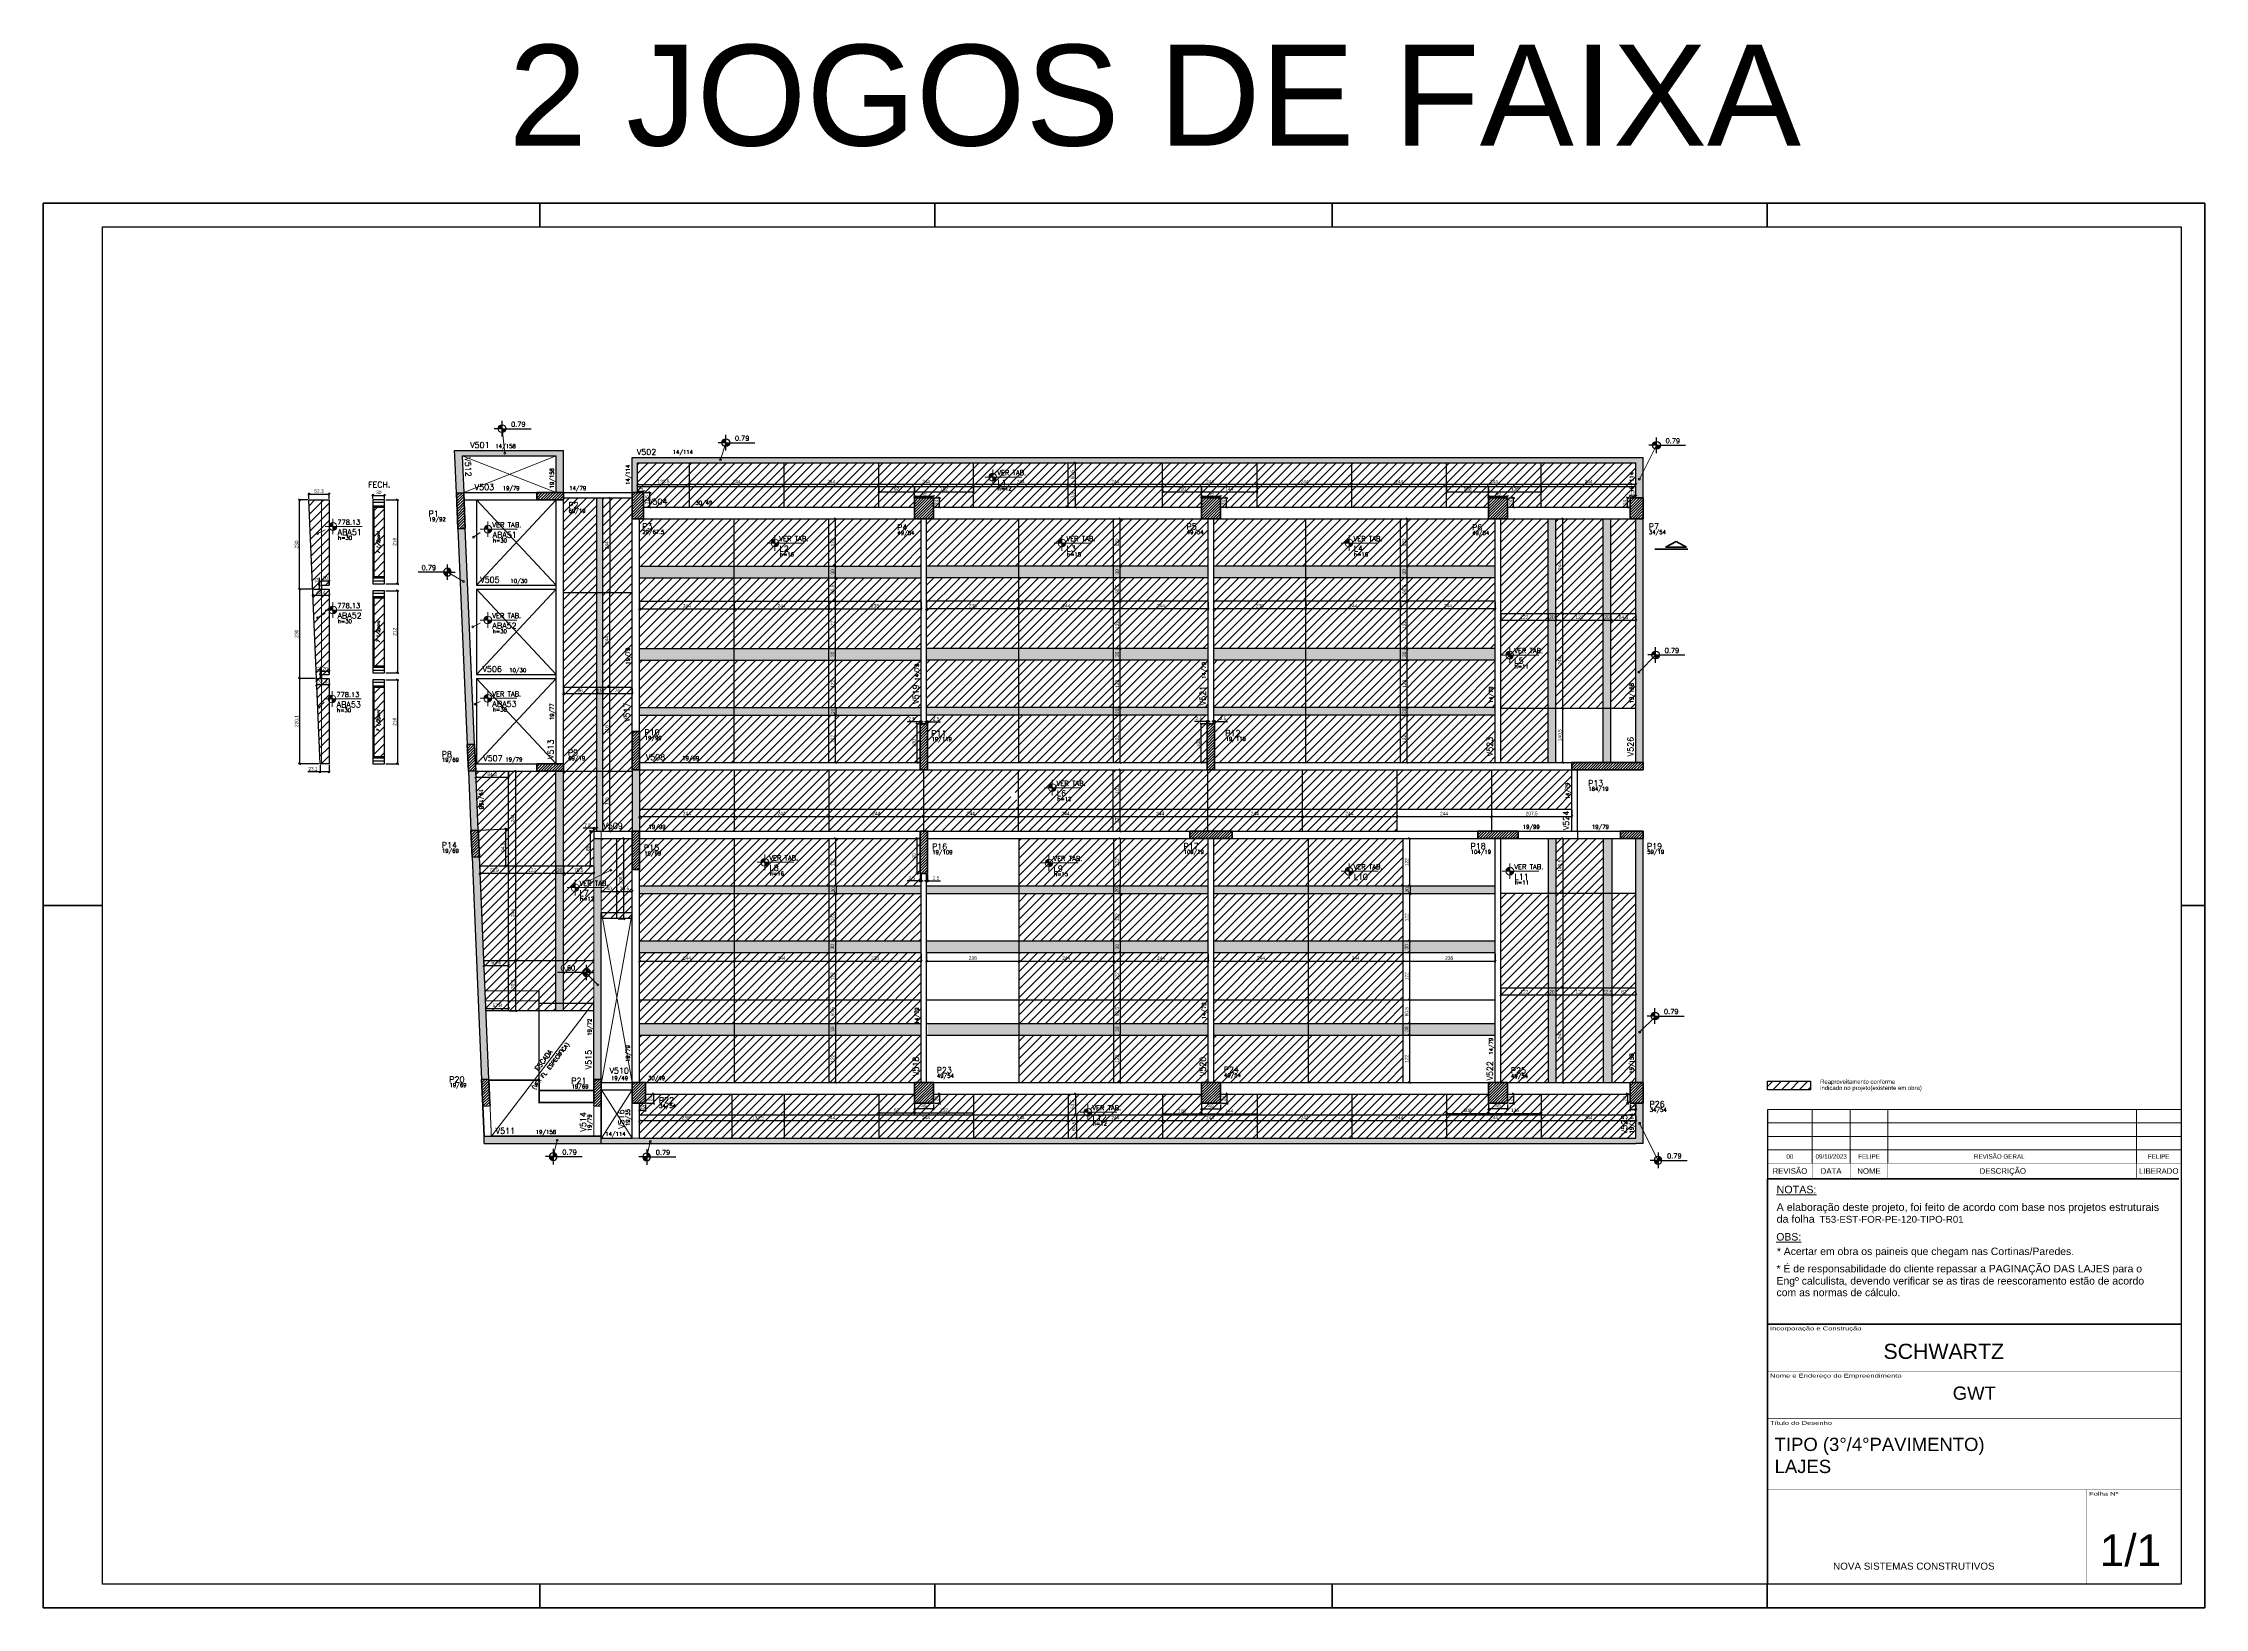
# Model space of a CAD drawing. Extents: x 8513 to 14085, y 7177 to 11211.
import ezdxf
from ezdxf.enums import TextEntityAlignment as Align

# ---------------------------------------------------------------- set-up
doc = ezdxf.new("R2010")
doc.units = 0
doc.linetypes.add('FA_Tracejado', pattern=[0.25, 0.15, -0.1])
doc.linetypes.add('FA_Tracejado_Pilar', pattern=[0.2, 0.1, -0.1])
doc.layers.add('00 - FELIPE', color=2, linetype='Continuous', plot=False)
for name, color, linetype, lineweight in [('CARIMBO', 255, 'Continuous', 9), ('EST-LAJE', 7, 'Continuous', 30), ('EST-LAJE-CUT', 7, 'Continuous', 60), ('EST-LAJE-TEXT', 7, 'Continuous', 9), ('EST-PILAR', 7, 'Continuous', 9), ('EST-PILAR-CUT', 7, 'Continuous', 60), ('EST-PILAR-TEXT', 7, 'Continuous', 9), ('EST-SIMB', 7, 'Continuous', 9), ('EST-SIMB-Spot Elevations', 7, 'Continuous', 9), ('EST-TEXT', 7, 'Continuous', 9), ('EST-VIGA', 7, 'Continuous', 30), ('EST-VIGA-CUT', 7, 'Continuous', 60), ('EST-VIGA-TEXT', 7, 'Continuous', 9), ('FOLHA', 255, 'Continuous', 40), ('Folhas', 255, 'Continuous', 9), ('Hachura', 253, 'Continuous', 9), ('REAPROVEITAMENTO', 7, 'Continuous', 9)]:
    doc.layers.add(name, color=color, linetype=linetype, lineweight=lineweight)
for name, color, linetype in [('COTA', 241, 'Continuous'), ('Painéis', 200, 'Continuous'), ('SARR_2.2x7', 40, 'Continuous'), ('SARR_3.5x7', 81, 'Continuous'), ('texto', 7, 'Continuous'), ('Vázio', 240, 'Continuous')]:
    doc.layers.add(name, color=color, linetype=linetype)
doc.layers.add('EST-LINHA', color=7, linetype='Continuous', lineweight=9, true_color=0x008000)
doc.styles.add('ARIAL', font='arial.ttf')
doc.styles.add('COTA TECNICA-50', font='techl___.ttf', dxfattribs={"height": 9})
doc.styles.add('Romans', font='romans.shx')
doc.styles.add('RomanS_IV50', font='romans_IV50.ttf', dxfattribs={"height": 11.25})
doc.styles.add('RomanS_IV50_B', font='', dxfattribs={"height": 18.75})
doc.styles.add('RomanS_IV50_B_1', font='', dxfattribs={"height": 22.5})
doc.styles.add('RomanS_IV50_B_2', font='', dxfattribs={"height": 15})
doc.styles.add('Tecnologia', font='')
doc.styles.add('VERDANA', font='verdana.ttf', dxfattribs={"oblique": 15})
doc.styles.get('RomanS_IV50_B').set_extended_font_data('RomanS_IV50', bold=True)
doc.styles.get('RomanS_IV50_B_1').set_extended_font_data('RomanS_IV50', bold=True)
doc.styles.get('RomanS_IV50_B_2').set_extended_font_data('RomanS_IV50', bold=True)
doc.styles.get('Tecnologia').set_extended_font_data('Forgotten Futurist')
doc.dimstyles.new('PAINEL', dxfattribs={"dimtxt": 9, "dimasz": 5, "dimexe": 3, "dimexo": 3, "dimgap": 3, "dimtad": 1, "dimdec": 1, "dimzin": 12, "dimdsep": 46, "dimtxsty": 'COTA TECNICA-50', "dimblk": 'OBLIQUE', "dimcen": 0, "dimclrd": 4, "dimclre": 4, "dimclrt": 1, "dimadec": 1, "dimazin": 3, "dimtfac": 1, "dimtdec": 1, "dimtmove": 0, "dimatfit": 3, "dimldrblk": 'OBLIQUE', "dimfxl": 1, "dimtolj": 1, "dimtzin": 12, "dimarcsym": 0})
pattern_1 = [(45, (10031.514, 9258.8226), (-3.535534, 3.535534), [])]
pattern_2 = [(45, (-110.975, -32.35), (-11.22532, 11.22532), [])]

# ---------------------------------------------------------------- blocks, each defined once
blk = doc.blocks.new('Carimbo Laje')
at = {"layer": 'CARIMBO', "color": 30}
for points, const_width in [([(124981.9, 144853.7), (123684.7, 144853.7), (123684.7, 144038.4)], 4.45), ([(123684.7, 144705.5), (124981.9, 144705.5)], 1.48), ([(123684.7, 144557.3), (124981.9, 144557.3)], 1.48), ([(123684.7, 144334.9), (124981.9, 144334.9)], 1.48), ([(124685.4, 144038.4), (124685.4, 144334.9)], 1.48), ([(123684.7, 144038.4), (124981.9, 144038.4)], 1.48)]:
    blk.add_lwpolyline(points, dxfattribs=dict(at, const_width=const_width))
at = {"color": 0, "linetype": 'Continuous', "ltscale": 5, "style": 'ARIAL'}
blk.add_text('NOVA SISTEMAS CONSTRUTIVOS', height=22.118, dxfattribs=at).set_placement((123890.4, 144083.7))
at = {"color": 7, "style": 'ARIAL'}
blk.add_attdef('INCORPORAÇÃO_E_CONTRUÇÃO', text='', height=45.7, dxfattribs=at).set_placement((124364.7, 144777.9), align=Align.MIDDLE_CENTER)
blk.add_attdef('NOME_DA_OBRA', text='', height=41.5, dxfattribs=at).set_placement((124333.3, 144616.6), align=Align.CENTER)
for tag, p in [('PAVIMENTO', (123706.9, 144455.9)), ('TIPO_DE_PROJETO', (123706.9, 144386.8))]:
    blk.add_attdef(tag, p, '', height=41.5, dxfattribs=at)
at = {"color": 7, "style": 'ARIAL', "oblique": 10}
blk.add_attdef('FOLHA_Nº', text='', height=111.2, dxfattribs=at).set_placement((124832.8, 144149.1), align=Align.CENTER)
at = {"layer": 'CARIMBO', "color": 7, "style": 'VERDANA'}
blk.add_attdef('ENDEREÇO', text='', height=14.8, dxfattribs=at).set_placement((124333.3, 144572.1), align=Align.CENTER)
at = {"layer": 'Folhas', "style": 'Tecnologia', "width": 1.5}
for s, p in [('Incorporação e Construção', (123692.5, 144846.3)), ('Nome e Endereço do Empreendimento', (123692.5, 144698.1)), ('Título do Desenho', (123692.5, 144549.8)), ('Folha Nº', (124693.1, 144327.5))]:
    blk.add_text(s, height=11.86, dxfattribs=at).set_placement(p, align=Align.TOP_LEFT)
blk = doc.blocks.new('Revisão Carimbo')
at = {"color": 30}
for p, q in [((0, 155), (925, 155)), ((100, 35), (100, 155)), ((184.66, 35), (184.66, 155)), ((269.32, 35), (269.32, 155)), ((825, 35), (825, 155)), ((0, 125), (925, 125)), ((0, 95), (925, 95)), ((0, 65), (925, 65))]:
    blk.add_line(p, q, dxfattribs=at)
for points, const_width in [([(0, 0), (0, 155)], 3), ([(0, 0), (920, 0)], 3), ([(0, 35), (925, 35)], 1), ([(100, 35), (100, 0)], 1), ([(184.66, 35), (184.66, 0)], 1), ([(269.32, 35), (269.32, 0)], 1), ([(825, 35), (825, 0)], 1)]:
    blk.add_lwpolyline(points, dxfattribs=dict(at, const_width=const_width))
at = {"color": 7, "style": 'ARIAL'}
for s, p in [('REVISÃO', (50, 17.5)), ('DATA', (142.33, 17.5)), ('NOME', (226.99, 17.5)), ('DESCRIÇÃO', (526.27, 17.5)), ('LIBERADO', (875, 17.5))]:
    blk.add_text(s, height=12.5, dxfattribs=at).set_placement(p, align=Align.MIDDLE_CENTER)
at = {"layer": 'CARIMBO', "color": 7, "style": 'ARIAL'}
for tag, p in [('REVISÃO_03', (50, 140)), ('NOME', (226.99, 140)), ('LIBERADO', (875, 140)), ('REVISÃO_02', (50, 110)), ('DATA', (142.33, 140)), ('DATA', (142.33, 110)), ('NOME', (226.99, 110)), ('LIBERADO', (875, 110)), ('REVISÃO_01', (50, 80)), ('REVISÃO_00', (50, 50)), ('DATA', (142.33, 80)), ('DATA', (142.33, 50)), ('NOME', (226.99, 80)), ('NOME', (226.99, 50)), ('LIBERADO', (875, 80)), ('LIBERADO', (875, 50))]:
    blk.add_attdef(tag, text='', height=10, dxfattribs=at).set_placement(p, align=Align.MIDDLE_CENTER)
for p in [(279.32, 140), (279.32, 110), (279.32, 80), (279.32, 50)]:
    blk.add_attdef('DESCRIÇÃO', text='', height=10, dxfattribs=at).set_placement(p, align=Align.MIDDLE_LEFT)
blk = doc.blocks.new('Floors 1 - Floors 1-2872409-TIPO _3º E 4ºPAV__')
at = {"layer": 'EST-LAJE-CUT'}
for p, q in [((-239.5, -781), (-239.5, -748.2)), ((-239.5, -748.2), (-98.5, -748.2)), ((-98.5, -748.2), (-98.5, -781))]:
    blk.add_line(p, q, dxfattribs=at)
at = {"layer": 'EST-LINHA'}
blk.add_line((-239.5, -748), (-98.5, -748), dxfattribs=at)
blk = doc.blocks.new('Floors 2 - Floors 2-3291068-TIPO _3º E 4ºPAV__')
at = {"layer": 'EST-LAJE'}
for p, q in [((-239.5, -721.4), (-239.5, -491.2)), ((-369.2, -718.8), (-374.5, -595.4))]:
    blk.add_line(p, q, dxfattribs=at)
at = {"layer": 'EST-LAJE-CUT'}
for p, q in [((-366.6, -781), (-369.1, -721.4)), ((-369.1, -721.4), (-239.5, -721.4)), ((-239.5, -721.4), (-239.5, -748.2))]:
    blk.add_line(p, q, dxfattribs=at)
at = {"layer": 'EST-LINHA'}
blk.add_line((-379, -491.2), (-239.5, -491.2), dxfattribs=at)
blk = doc.blocks.new('Floors 7 - Floors 1-2877588-TIPO _3º E 4ºPAV__')
at = {"layer": 'EST-LAJE'}
for p, q in [((-239.5, -522.8), (-98.5, -522.8)), ((-98.5, -522.8), (-98.5, -516.5))]:
    blk.add_line(p, q, dxfattribs=at)
at = {"layer": 'EST-LAJE', "linetype": 'FA_Tracejado', "lineweight": 20}
for p, q in [((-98.5, -777.9), (-239.5, -777.9)), ((-239.5, -780), (-98.5, -780))]:
    blk.add_line(p, q, dxfattribs=at)
blk = doc.blocks.new('FA_Floor_TAG_SURVEY_R01 - NIV_TXT3__TIT_H_TXT1__TXT2-2303195-TIPO _3º E 4ºPAV__')
at = {"layer": 'EST-LAJE-TEXT'}
h = blk.add_hatch(color=256, dxfattribs=at)
edge = h.paths.add_edge_path(flags=0)
edge.add_line((-0.28, 0.405), (-0.48, 0.405))
edge.add_arc((-0.28, 0.405), 0.2, 90, 180, ccw=False)
edge.add_line((-0.28, 0.605), (-0.28, 0.405))
h = blk.add_hatch(color=256, dxfattribs=at)
edge = h.paths.add_edge_path(flags=0)
edge.add_line((-0.28, 0.405), (-0.08, 0.405))
edge.add_arc((-0.28, 0.405), 0.2, -90, 0, ccw=False)
edge.add_line((-0.28, 0.205), (-0.28, 0.405))
for p, q in [((-0.28, 0.405), (-0.68, 0.405)), ((-0.28, 0.005), (-0.28, 0.805)), ((-0.28, 0.405), (1.22, 0.405))]:
    blk.add_line(p, q, dxfattribs=at)
blk.add_circle((-0.28, 0.405), 0.2, dxfattribs=at)
blk = doc.blocks.new('Spot Elevations - Nivel_Planta-2363176-TIPO _3º E 4ºPAV__')
at = {"layer": 'EST-SIMB-Spot Elevations'}
h = blk.add_hatch(color=256, dxfattribs=at)
edge = h.paths.add_edge_path(flags=0)
edge.add_line((0, 0), (-0.2, 0))
edge.add_arc((0, 0), 0.2, 90, 180, ccw=False)
edge.add_line((0, 0.2), (0, 0))
h = blk.add_hatch(color=256, dxfattribs=at)
edge = h.paths.add_edge_path(flags=0)
edge.add_line((0, 0), (0.2, 0))
edge.add_arc((0, 0), 0.2, 270, 360, ccw=False)
edge.add_line((0, -0.2), (0, 0))
at = {"layer": 'EST-SIMB-Spot Elevations', "lineweight": 30}
for p, q in [((0, 0), (-0.4, 0)), ((0, -0.4), (0, 0.4)), ((0, 0), (1.5, 0))]:
    blk.add_line(p, q, dxfattribs=at)
at = {"layer": 'EST-SIMB-Spot Elevations'}
for p, q in [((0, -0.2), (0, 0.2)), ((0, -0.15), (0, 0.15))]:
    blk.add_line(p, q, dxfattribs=at)
at = {"layer": 'EST-SIMB-Spot Elevations', "lineweight": 30}
blk.add_circle((0, 0), 0.2, dxfattribs=at)
blk = doc.blocks.new('Section - SETA_SEM NUMERO-2368619-TIPO _3º E 4ºPAV__')
at = {"layer": 'EST-SIMB', "lineweight": 50}
for p, q in [((0, 0), (-1.2, 0)), ((-1.14, 0.1), (-0.6, 0.39)), ((-1.14, 0.1), (-0.06, 0.1)), ((-0.6, 0.39), (-0.06, 0.1)), ((0, 0), (0.5, 0))]:
    blk.add_line(p, q, dxfattribs=at)
blk = doc.blocks.new('_Oblique')
at = {"color": 0, "linetype": 'ByBlock', "lineweight": -2}
blk.add_line((-0.5, -0.5), (0.5, 0.5), dxfattribs=at)
blk = doc.blocks.new('*D292')
at = {"layer": 'COTA', "color": 4, "lineweight": -2, "transparency": 16777216}
for p, q in [((10771, 9456.3), (10762.9, 9456.3)), ((10765.9, 9356.3), (10765.9, 9456.3)), ((10771, 9356.3), (10762.9, 9356.3))]:
    blk.add_line(p, q, dxfattribs=at)
at = {"layer": 'Defpoints', "color": 0, "transparency": 16777216}
for p in [(10765.9, 9456.3), (10774, 9456.3), (10774, 9356.3)]:
    blk.add_point(p, dxfattribs=at)
at = {"layer": 'COTA', "color": 4, "lineweight": -2, "transparency": 16777216, "xscale": 5, "yscale": 5, "zscale": 5}
for p, rotation in [((10765.9, 9456.3), 90), ((10765.9, 9356.3), 270)]:
    blk.add_blockref('_Oblique', p, dxfattribs=dict(at, rotation=rotation))
at = {"layer": 'COTA', "color": 1, "transparency": 16777216, "insert": (10758.3, 9406.3), "char_height": 9, "attachment_point": 5, "rotation": 90, "style": 'COTA TECNICA-50'}
blk.add_mtext('\\A1;100', dxfattribs=at)
blk = doc.blocks.new('*D293')
at = {"layer": 'COTA', "color": 4, "lineweight": -2, "transparency": 16777216}
for p, q in [((10774, 9461.5), (10740.7, 9461.5)), ((10774, 9459.3), (10774, 9464.5)), ((10776.5, 9461.5), (10774, 9461.5)), ((10776.5, 9459.3), (10776.5, 9464.5)), ((10776.5, 9461.5), (10781.5, 9461.5))]:
    blk.add_line(p, q, dxfattribs=at)
at = {"layer": 'Defpoints', "color": 0, "transparency": 16777216}
for p in [(10774, 9461.5), (10774, 9456.3), (10776.5, 9456.3)]:
    blk.add_point(p, dxfattribs=at)
at = {"layer": 'COTA', "color": 4, "lineweight": -2, "transparency": 16777216, "xscale": 5, "yscale": 5, "zscale": 5}
blk.add_blockref('_Oblique', (10774, 9461.5), dxfattribs=at)
at = {"layer": 'COTA', "color": 4, "lineweight": -2, "transparency": 16777216, "xscale": 5, "yscale": 5, "zscale": 5, "rotation": 180}
blk.add_blockref('_Oblique', (10776.5, 9461.5), dxfattribs=at)
at = {"layer": 'COTA', "color": 1, "transparency": 16777216, "insert": (10752.3, 9469.1), "char_height": 9, "attachment_point": 5, "style": 'COTA TECNICA-50'}
blk.add_mtext('\\A1;2.5', dxfattribs=at)
blk = doc.blocks.new('*D280')
at = {"layer": 'COTA', "color": 4, "lineweight": -2, "transparency": 16777216}
for p, q in [((10790.5, 9461.5), (10785.5, 9461.5)), ((10790.5, 9459.3), (10790.5, 9464.5)), ((10790.5, 9461.5), (10793, 9461.5)), ((10793, 9459.3), (10793, 9464.5)), ((10793, 9461.5), (10826.4, 9461.5))]:
    blk.add_line(p, q, dxfattribs=at)
at = {"layer": 'Defpoints', "color": 0, "transparency": 16777216}
for p in [(10790.5, 9456.3), (10793, 9461.5), (10793, 9456.3)]:
    blk.add_point(p, dxfattribs=at)
at = {"layer": 'COTA', "color": 4, "lineweight": -2, "transparency": 16777216, "xscale": 5, "yscale": 5, "zscale": 5}
blk.add_blockref('_Oblique', (10790.5, 9461.5), dxfattribs=at)
at = {"layer": 'COTA', "color": 4, "lineweight": -2, "transparency": 16777216, "xscale": 5, "yscale": 5, "zscale": 5, "rotation": 180}
blk.add_blockref('_Oblique', (10793, 9461.5), dxfattribs=at)
at = {"layer": 'COTA', "color": 1, "transparency": 16777216, "insert": (10814.7, 9469.1), "char_height": 9, "attachment_point": 5, "style": 'COTA TECNICA-50'}
blk.add_mtext('\\A1;2.5', dxfattribs=at)
blk = doc.blocks.new('*D290')
at = {"layer": 'COTA', "color": 4, "lineweight": -2, "transparency": 16777216}
for p, q in [((11511, 9456.3), (11495.6, 9456.3)), ((11498.6, 9356.3), (11498.6, 9456.3)), ((11511, 9356.3), (11495.6, 9356.3))]:
    blk.add_line(p, q, dxfattribs=at)
at = {"layer": 'Defpoints', "color": 0, "transparency": 16777216}
for p in [(11498.6, 9456.3), (11514, 9456.3), (11514, 9356.3)]:
    blk.add_point(p, dxfattribs=at)
at = {"layer": 'COTA', "color": 4, "lineweight": -2, "transparency": 16777216, "xscale": 5, "yscale": 5, "zscale": 5}
for p, rotation in [((11498.6, 9456.3), 90), ((11498.6, 9356.3), 270)]:
    blk.add_blockref('_Oblique', p, dxfattribs=dict(at, rotation=rotation))
at = {"layer": 'COTA', "color": 1, "transparency": 16777216, "insert": (11491, 9406.3), "char_height": 9, "attachment_point": 5, "rotation": 90, "style": 'COTA TECNICA-50'}
blk.add_mtext('\\A1;100', dxfattribs=at)
blk = doc.blocks.new('*D291')
at = {"layer": 'COTA', "color": 4, "lineweight": -2, "transparency": 16777216}
for p, q in [((11514, 9462.4), (11480.7, 9462.4)), ((11514, 9459.3), (11514, 9465.4)), ((11516.5, 9462.4), (11514, 9462.4)), ((11516.5, 9459.3), (11516.5, 9465.4)), ((11516.5, 9462.4), (11521.5, 9462.4))]:
    blk.add_line(p, q, dxfattribs=at)
at = {"layer": 'Defpoints', "color": 0, "transparency": 16777216}
for p in [(11514, 9462.4), (11514, 9456.3), (11516.5, 9456.3)]:
    blk.add_point(p, dxfattribs=at)
at = {"layer": 'COTA', "color": 4, "lineweight": -2, "transparency": 16777216, "xscale": 5, "yscale": 5, "zscale": 5}
blk.add_blockref('_Oblique', (11514, 9462.4), dxfattribs=at)
at = {"layer": 'COTA', "color": 4, "lineweight": -2, "transparency": 16777216, "xscale": 5, "yscale": 5, "zscale": 5, "rotation": 180}
blk.add_blockref('_Oblique', (11516.5, 9462.4), dxfattribs=at)
at = {"layer": 'COTA', "color": 1, "transparency": 16777216, "insert": (11492.3, 9470), "char_height": 9, "attachment_point": 5, "style": 'COTA TECNICA-50'}
blk.add_mtext('\\A1;2.5', dxfattribs=at)
blk = doc.blocks.new('*D279')
at = {"layer": 'COTA', "color": 4, "lineweight": -2, "transparency": 16777216}
for p, q in [((11530.5, 9462.4), (11525.5, 9462.4)), ((11530.5, 9459.3), (11530.5, 9465.4)), ((11530.5, 9462.4), (11533, 9462.4)), ((11533, 9459.3), (11533, 9465.4)), ((11533, 9462.4), (11566.4, 9462.4))]:
    blk.add_line(p, q, dxfattribs=at)
at = {"layer": 'Defpoints', "color": 0, "transparency": 16777216}
for p in [(11530.5, 9456.3), (11533, 9462.4), (11533, 9456.3)]:
    blk.add_point(p, dxfattribs=at)
at = {"layer": 'COTA', "color": 4, "lineweight": -2, "transparency": 16777216, "xscale": 5, "yscale": 5, "zscale": 5}
blk.add_blockref('_Oblique', (11530.5, 9462.4), dxfattribs=at)
at = {"layer": 'COTA', "color": 4, "lineweight": -2, "transparency": 16777216, "xscale": 5, "yscale": 5, "zscale": 5, "rotation": 180}
blk.add_blockref('_Oblique', (11533, 9462.4), dxfattribs=at)
at = {"layer": 'COTA', "color": 1, "transparency": 16777216, "insert": (11554.7, 9470), "char_height": 9, "attachment_point": 5, "style": 'COTA TECNICA-50'}
blk.add_mtext('\\A1;2.5', dxfattribs=at)
blk = doc.blocks.new('*D289')
at = {"layer": 'COTA', "color": 4, "lineweight": -2, "transparency": 16777216}
for p, q in [((12270.5, 9737.8), (12270.5, 9720.3)), ((12270.5, 9723.3), (12392.5, 9723.3)), ((12392.5, 9737.8), (12392.5, 9720.3))]:
    blk.add_line(p, q, dxfattribs=at)
at = {"layer": 'Defpoints', "color": 0, "transparency": 16777216}
for p in [(12270.5, 9740.8), (12392.5, 9740.8), (12392.5, 9723.3)]:
    blk.add_point(p, dxfattribs=at)
at = {"layer": 'COTA', "color": 4, "lineweight": -2, "transparency": 16777216, "xscale": 5, "yscale": 5, "zscale": 5, "rotation": 180}
blk.add_blockref('_Oblique', (12270.5, 9723.3), dxfattribs=at)
at = {"layer": 'COTA', "color": 4, "lineweight": -2, "transparency": 16777216, "xscale": 5, "yscale": 5, "zscale": 5}
blk.add_blockref('_Oblique', (12392.5, 9723.3), dxfattribs=at)
at = {"layer": 'COTA', "color": 1, "transparency": 16777216, "insert": (12331.5, 9730.8), "char_height": 9, "attachment_point": 5, "style": 'COTA TECNICA-50'}
blk.add_mtext('\\A1;122', dxfattribs=at)
blk = doc.blocks.new('*D301')
at = {"layer": 'COTA', "color": 4, "lineweight": -2, "transparency": 16777216}
for p, q in [((12554.5, 9737.8), (12554.5, 9720.3)), ((12554.5, 9723.3), (12619, 9723.3)), ((12619, 9737.8), (12619, 9720.3))]:
    blk.add_line(p, q, dxfattribs=at)
at = {"layer": 'Defpoints', "color": 0, "transparency": 16777216}
for p in [(12554.5, 9740.8), (12619, 9740.8), (12619, 9723.3)]:
    blk.add_point(p, dxfattribs=at)
at = {"layer": 'COTA', "color": 4, "lineweight": -2, "transparency": 16777216, "xscale": 5, "yscale": 5, "zscale": 5, "rotation": 180}
blk.add_blockref('_Oblique', (12554.5, 9723.3), dxfattribs=at)
at = {"layer": 'COTA', "color": 4, "lineweight": -2, "transparency": 16777216, "xscale": 5, "yscale": 5, "zscale": 5}
blk.add_blockref('_Oblique', (12619, 9723.3), dxfattribs=at)
at = {"layer": 'COTA', "color": 1, "transparency": 16777216, "insert": (12586.8, 9730.9), "char_height": 9, "attachment_point": 5, "style": 'COTA TECNICA-50'}
blk.add_mtext('\\A1;64.5', dxfattribs=at)
blk = doc.blocks.new('*D302')
at = {"layer": 'COTA', "color": 4, "lineweight": -2, "transparency": 16777216}
for p, q in [((12392.5, 9737.8), (12392.5, 9720.3)), ((12392.5, 9723.3), (12412.5, 9723.3)), ((12412.5, 9737.8), (12412.5, 9720.3))]:
    blk.add_line(p, q, dxfattribs=at)
at = {"layer": 'Defpoints', "color": 0, "transparency": 16777216}
for p in [(12392.5, 9740.8), (12412.5, 9740.8), (12412.5, 9723.3)]:
    blk.add_point(p, dxfattribs=at)
at = {"layer": 'COTA', "color": 4, "lineweight": -2, "transparency": 16777216, "xscale": 5, "yscale": 5, "zscale": 5, "rotation": 180}
blk.add_blockref('_Oblique', (12392.5, 9723.3), dxfattribs=at)
at = {"layer": 'COTA', "color": 4, "lineweight": -2, "transparency": 16777216, "xscale": 5, "yscale": 5, "zscale": 5}
blk.add_blockref('_Oblique', (12412.5, 9723.3), dxfattribs=at)
at = {"layer": 'COTA', "color": 1, "transparency": 16777216, "insert": (12402.5, 9730.9), "char_height": 9, "attachment_point": 5, "style": 'COTA TECNICA-50'}
blk.add_mtext('\\A1;20', dxfattribs=at)
blk = doc.blocks.new('*D303')
at = {"layer": 'COTA', "color": 4, "lineweight": -2, "transparency": 16777216}
for p, q in [((12412.5, 9737.8), (12412.5, 9720.3)), ((12412.5, 9723.3), (12534.5, 9723.3)), ((12534.5, 9737.8), (12534.5, 9720.3))]:
    blk.add_line(p, q, dxfattribs=at)
at = {"layer": 'Defpoints', "color": 0, "transparency": 16777216}
for p in [(12412.5, 9740.8), (12534.5, 9740.8), (12534.5, 9723.3)]:
    blk.add_point(p, dxfattribs=at)
at = {"layer": 'COTA', "color": 4, "lineweight": -2, "transparency": 16777216, "xscale": 5, "yscale": 5, "zscale": 5, "rotation": 180}
blk.add_blockref('_Oblique', (12412.5, 9723.3), dxfattribs=at)
at = {"layer": 'COTA', "color": 4, "lineweight": -2, "transparency": 16777216, "xscale": 5, "yscale": 5, "zscale": 5}
blk.add_blockref('_Oblique', (12534.5, 9723.3), dxfattribs=at)
at = {"layer": 'COTA', "color": 1, "transparency": 16777216, "insert": (12473.5, 9730.8), "char_height": 9, "attachment_point": 5, "style": 'COTA TECNICA-50'}
blk.add_mtext('\\A1;122', dxfattribs=at)
blk = doc.blocks.new('*D304')
at = {"layer": 'COTA', "color": 4, "lineweight": -2, "transparency": 16777216}
for p, q in [((12534.5, 9737.8), (12534.5, 9720.3)), ((12534.5, 9723.3), (12554.5, 9723.3)), ((12554.5, 9737.8), (12554.5, 9720.3))]:
    blk.add_line(p, q, dxfattribs=at)
at = {"layer": 'Defpoints', "color": 0, "transparency": 16777216}
for p in [(12534.5, 9740.8), (12554.5, 9740.8), (12554.5, 9723.3)]:
    blk.add_point(p, dxfattribs=at)
at = {"layer": 'COTA', "color": 4, "lineweight": -2, "transparency": 16777216, "xscale": 5, "yscale": 5, "zscale": 5, "rotation": 180}
blk.add_blockref('_Oblique', (12534.5, 9723.3), dxfattribs=at)
at = {"layer": 'COTA', "color": 4, "lineweight": -2, "transparency": 16777216, "xscale": 5, "yscale": 5, "zscale": 5}
blk.add_blockref('_Oblique', (12554.5, 9723.3), dxfattribs=at)
at = {"layer": 'COTA', "color": 1, "transparency": 16777216, "insert": (12544.5, 9730.9), "char_height": 9, "attachment_point": 5, "style": 'COTA TECNICA-50'}
blk.add_mtext('\\A1;20', dxfattribs=at)
blk = doc.blocks.new('*D295')
at = {"layer": 'COTA', "color": 4, "lineweight": -2, "transparency": 16777216}
for p, q in [((12415.5, 9496.8), (12433.5, 9496.8)), ((12430.5, 9356.3), (12430.5, 9496.8)), ((12415.5, 9356.3), (12433.5, 9356.3))]:
    blk.add_line(p, q, dxfattribs=at)
at = {"layer": 'Defpoints', "color": 0, "transparency": 16777216}
for p in [(12412.5, 9496.8), (12430.5, 9496.8), (12412.5, 9356.3)]:
    blk.add_point(p, dxfattribs=at)
at = {"layer": 'COTA', "color": 4, "lineweight": -2, "transparency": 16777216, "xscale": 5, "yscale": 5, "zscale": 5}
for p, rotation in [((12430.5, 9496.8), 90), ((12430.5, 9356.3), 270)]:
    blk.add_blockref('_Oblique', p, dxfattribs=dict(at, rotation=rotation))
at = {"layer": 'COTA', "color": 1, "transparency": 16777216, "insert": (12422.9, 9426.6), "char_height": 9, "attachment_point": 5, "rotation": 90, "style": 'COTA TECNICA-50'}
blk.add_mtext('\\A1;140.5', dxfattribs=at)
blk = doc.blocks.new('*D305')
at = {"layer": 'COTA', "color": 4, "lineweight": -2, "transparency": 16777216}
for p, q in [((12430.5, 9496.8), (12430.5, 9740.8)), ((12415.5, 9496.8), (12433.5, 9496.8))]:
    blk.add_line(p, q, dxfattribs=at)
at = {"layer": 'Defpoints', "color": 0, "transparency": 16777216}
for p in [(12430.5, 9740.8), (12430.5, 9740.8), (12412.5, 9496.8)]:
    blk.add_point(p, dxfattribs=at)
at = {"layer": 'COTA', "color": 4, "lineweight": -2, "transparency": 16777216, "xscale": 5, "yscale": 5, "zscale": 5}
for p, rotation in [((12430.5, 9740.8), 90), ((12430.5, 9496.8), 270)]:
    blk.add_blockref('_Oblique', p, dxfattribs=dict(at, rotation=rotation))
at = {"layer": 'COTA', "color": 1, "transparency": 16777216, "insert": (12422.9, 9618.8), "char_height": 9, "attachment_point": 5, "rotation": 90, "style": 'COTA TECNICA-50'}
blk.add_mtext('\\A1;244', dxfattribs=at)
blk = doc.blocks.new('*D306')
at = {"layer": 'COTA', "color": 4, "lineweight": -2, "transparency": 16777216}
blk.add_line((12430.5, 9740.8), (12430.5, 9984.8), dxfattribs=at)
at = {"layer": 'Defpoints', "color": 0, "transparency": 16777216}
for p in [(12430.5, 9984.8), (12430.5, 9984.8), (12430.5, 9740.8)]:
    blk.add_point(p, dxfattribs=at)
at = {"layer": 'COTA', "color": 4, "lineweight": -2, "transparency": 16777216, "xscale": 5, "yscale": 5, "zscale": 5}
for p, rotation in [((12430.5, 9984.8), 90), ((12430.5, 9740.8), 270)]:
    blk.add_blockref('_Oblique', p, dxfattribs=dict(at, rotation=rotation))
at = {"layer": 'COTA', "color": 1, "transparency": 16777216, "insert": (12422.9, 9862.8), "char_height": 9, "attachment_point": 5, "rotation": 90, "style": 'COTA TECNICA-50'}
blk.add_mtext('\\A1;244', dxfattribs=at)
blk = doc.blocks.new('*D307')
at = {"layer": 'COTA', "color": 4, "lineweight": -2, "transparency": 16777216}
for p, q in [((10050.5, 9769.3), (10050.5, 9749.4)), ((10050.5, 9752.4), (10294.5, 9752.4)), ((10294.5, 9769.3), (10294.5, 9749.4))]:
    blk.add_line(p, q, dxfattribs=at)
at = {"layer": 'Defpoints', "color": 0, "transparency": 16777216}
for p in [(10050.5, 9772.3), (10294.5, 9772.3), (10294.5, 9752.4)]:
    blk.add_point(p, dxfattribs=at)
at = {"layer": 'COTA', "color": 4, "lineweight": -2, "transparency": 16777216, "xscale": 5, "yscale": 5, "zscale": 5, "rotation": 180}
blk.add_blockref('_Oblique', (10050.5, 9752.4), dxfattribs=at)
at = {"layer": 'COTA', "color": 4, "lineweight": -2, "transparency": 16777216, "xscale": 5, "yscale": 5, "zscale": 5}
blk.add_blockref('_Oblique', (10294.5, 9752.4), dxfattribs=at)
at = {"layer": 'COTA', "color": 1, "transparency": 16777216, "insert": (10172.5, 9760), "char_height": 9, "attachment_point": 5, "style": 'COTA TECNICA-50'}
blk.add_mtext('\\A1;244', dxfattribs=at)
blk = doc.blocks.new('*D308')
at = {"layer": 'COTA', "color": 4, "lineweight": -2, "transparency": 16777216}
for p, q in [((10294.5, 9769.3), (10294.5, 9749.4)), ((10294.5, 9752.4), (10538.5, 9752.4)), ((10538.5, 9769.3), (10538.5, 9749.4))]:
    blk.add_line(p, q, dxfattribs=at)
at = {"layer": 'Defpoints', "color": 0, "transparency": 16777216}
for p in [(10294.5, 9772.3), (10538.5, 9772.3), (10538.5, 9752.4)]:
    blk.add_point(p, dxfattribs=at)
at = {"layer": 'COTA', "color": 4, "lineweight": -2, "transparency": 16777216, "xscale": 5, "yscale": 5, "zscale": 5, "rotation": 180}
blk.add_blockref('_Oblique', (10294.5, 9752.4), dxfattribs=at)
at = {"layer": 'COTA', "color": 4, "lineweight": -2, "transparency": 16777216, "xscale": 5, "yscale": 5, "zscale": 5}
blk.add_blockref('_Oblique', (10538.5, 9752.4), dxfattribs=at)
at = {"layer": 'COTA', "color": 1, "transparency": 16777216, "insert": (10416.5, 9760), "char_height": 9, "attachment_point": 5, "style": 'COTA TECNICA-50'}
blk.add_mtext('\\A1;244', dxfattribs=at)
blk = doc.blocks.new('*D309')
at = {"layer": 'COTA', "color": 4, "lineweight": -2, "transparency": 16777216}
for p, q in [((10538.5, 9769.3), (10538.5, 9749.4)), ((10538.5, 9752.4), (10776.5, 9752.4)), ((10776.5, 9769.3), (10776.5, 9749.4))]:
    blk.add_line(p, q, dxfattribs=at)
at = {"layer": 'Defpoints', "color": 0, "transparency": 16777216}
for p in [(10538.5, 9772.3), (10776.5, 9772.3), (10776.5, 9752.4)]:
    blk.add_point(p, dxfattribs=at)
at = {"layer": 'COTA', "color": 4, "lineweight": -2, "transparency": 16777216, "xscale": 5, "yscale": 5, "zscale": 5, "rotation": 180}
blk.add_blockref('_Oblique', (10538.5, 9752.4), dxfattribs=at)
at = {"layer": 'COTA', "color": 4, "lineweight": -2, "transparency": 16777216, "xscale": 5, "yscale": 5, "zscale": 5}
blk.add_blockref('_Oblique', (10776.5, 9752.4), dxfattribs=at)
at = {"layer": 'COTA', "color": 1, "transparency": 16777216, "insert": (10657.5, 9760.2), "char_height": 9, "attachment_point": 5, "style": 'COTA TECNICA-50'}
blk.add_mtext('\\A1;238', dxfattribs=at)
blk = doc.blocks.new('*D310')
at = {"layer": 'COTA', "color": 4, "lineweight": -2, "transparency": 16777216}
for p, q in [((10541.5, 9478.3), (10558.5, 9478.3)), ((10555.5, 9356.3), (10555.5, 9478.3)), ((10541.5, 9356.3), (10558.5, 9356.3))]:
    blk.add_line(p, q, dxfattribs=at)
at = {"layer": 'Defpoints', "color": 0, "transparency": 16777216}
for p in [(10538.5, 9478.3), (10555.5, 9478.3), (10538.5, 9356.3)]:
    blk.add_point(p, dxfattribs=at)
at = {"layer": 'COTA', "color": 4, "lineweight": -2, "transparency": 16777216, "xscale": 5, "yscale": 5, "zscale": 5}
for p, rotation in [((10555.5, 9478.3), 90), ((10555.5, 9356.3), 270)]:
    blk.add_blockref('_Oblique', p, dxfattribs=dict(at, rotation=rotation))
at = {"layer": 'COTA', "color": 1, "transparency": 16777216, "insert": (10547.9, 9417.3), "char_height": 9, "attachment_point": 5, "rotation": 90, "style": 'COTA TECNICA-50'}
blk.add_mtext('\\A1;122', dxfattribs=at)
blk = doc.blocks.new('*D296')
at = {"layer": 'COTA', "color": 4, "lineweight": -2, "transparency": 16777216}
for p, q in [((10541.5, 9498.3), (10560.2, 9498.3)), ((10543.2, 9478.3), (10560.2, 9478.3)), ((10557.2, 9478.3), (10557.2, 9498.3))]:
    blk.add_line(p, q, dxfattribs=at)
at = {"layer": 'Defpoints', "color": 0, "transparency": 16777216}
for p in [(10538.5, 9498.3), (10540.2, 9478.3), (10557.2, 9498.3)]:
    blk.add_point(p, dxfattribs=at)
at = {"layer": 'COTA', "color": 4, "lineweight": -2, "transparency": 16777216, "xscale": 5, "yscale": 5, "zscale": 5}
for p, rotation in [((10557.2, 9498.3), 90), ((10557.2, 9478.3), 270)]:
    blk.add_blockref('_Oblique', p, dxfattribs=dict(at, rotation=rotation))
at = {"layer": 'COTA', "color": 1, "transparency": 16777216, "insert": (10549.6, 9488.3), "char_height": 9, "attachment_point": 5, "rotation": 90, "style": 'COTA TECNICA-50'}
blk.add_mtext('\\A1;20', dxfattribs=at)
blk = doc.blocks.new('*D297')
at = {"layer": 'COTA', "color": 4, "lineweight": -2, "transparency": 16777216}
for p, q in [((10541.5, 9620.3), (10558.5, 9620.3)), ((10555.5, 9498.3), (10555.5, 9620.3)), ((10541.5, 9498.3), (10558.5, 9498.3))]:
    blk.add_line(p, q, dxfattribs=at)
at = {"layer": 'Defpoints', "color": 0, "transparency": 16777216}
for p in [(10538.5, 9620.3), (10555.5, 9620.3), (10538.5, 9498.3)]:
    blk.add_point(p, dxfattribs=at)
at = {"layer": 'COTA', "color": 4, "lineweight": -2, "transparency": 16777216, "xscale": 5, "yscale": 5, "zscale": 5}
for p, rotation in [((10555.5, 9620.3), 90), ((10555.5, 9498.3), 270)]:
    blk.add_blockref('_Oblique', p, dxfattribs=dict(at, rotation=rotation))
at = {"layer": 'COTA', "color": 1, "transparency": 16777216, "insert": (10547.9, 9559.3), "char_height": 9, "attachment_point": 5, "rotation": 90, "style": 'COTA TECNICA-50'}
blk.add_mtext('\\A1;122', dxfattribs=at)
blk = doc.blocks.new('*D298')
at = {"layer": 'COTA', "color": 4, "lineweight": -2, "transparency": 16777216}
for p, q in [((10541.5, 9650.3), (10558.5, 9650.3)), ((10555.5, 9620.3), (10555.5, 9650.3)), ((10541.5, 9620.3), (10558.5, 9620.3))]:
    blk.add_line(p, q, dxfattribs=at)
at = {"layer": 'Defpoints', "color": 0, "transparency": 16777216}
for p in [(10538.5, 9650.3), (10555.5, 9650.3), (10538.5, 9620.3)]:
    blk.add_point(p, dxfattribs=at)
at = {"layer": 'COTA', "color": 4, "lineweight": -2, "transparency": 16777216, "xscale": 5, "yscale": 5, "zscale": 5}
for p, rotation in [((10555.5, 9650.3), 90), ((10555.5, 9620.3), 270)]:
    blk.add_blockref('_Oblique', p, dxfattribs=dict(at, rotation=rotation))
at = {"layer": 'COTA', "color": 1, "transparency": 16777216, "insert": (10547.8, 9635.3), "char_height": 9, "attachment_point": 5, "rotation": 90, "style": 'COTA TECNICA-50'}
blk.add_mtext('\\A1;30', dxfattribs=at)
blk = doc.blocks.new('*D299')
at = {"layer": 'COTA', "color": 4, "lineweight": -2, "transparency": 16777216}
for p, q in [((10543.5, 9772.3), (10558.5, 9772.3)), ((10555.5, 9650.3), (10555.5, 9772.3)), ((10541.5, 9650.3), (10558.5, 9650.3))]:
    blk.add_line(p, q, dxfattribs=at)
at = {"layer": 'Defpoints', "color": 0, "transparency": 16777216}
for p in [(10540.5, 9772.3), (10555.5, 9772.3), (10538.5, 9650.3)]:
    blk.add_point(p, dxfattribs=at)
at = {"layer": 'COTA', "color": 4, "lineweight": -2, "transparency": 16777216, "xscale": 5, "yscale": 5, "zscale": 5}
for p, rotation in [((10555.5, 9772.3), 90), ((10555.5, 9650.3), 270)]:
    blk.add_blockref('_Oblique', p, dxfattribs=dict(at, rotation=rotation))
at = {"layer": 'COTA', "color": 1, "transparency": 16777216, "insert": (10547.9, 9711.3), "char_height": 9, "attachment_point": 5, "rotation": 90, "style": 'COTA TECNICA-50'}
blk.add_mtext('\\A1;122', dxfattribs=at)
blk = doc.blocks.new('*D300')
at = {"layer": 'COTA', "color": 4, "lineweight": -2, "transparency": 16777216}
for p, q in [((10555.5, 9772.3), (10555.5, 9832.8)), ((10543.5, 9772.3), (10558.5, 9772.3))]:
    blk.add_line(p, q, dxfattribs=at)
at = {"layer": 'Defpoints', "color": 0, "transparency": 16777216}
for p in [(10555.5, 9832.8), (10555.5, 9832.8), (10540.5, 9772.3)]:
    blk.add_point(p, dxfattribs=at)
at = {"layer": 'COTA', "color": 4, "lineweight": -2, "transparency": 16777216, "xscale": 5, "yscale": 5, "zscale": 5}
for p, rotation in [((10555.5, 9832.8), 90), ((10555.5, 9772.3), 270)]:
    blk.add_blockref('_Oblique', p, dxfattribs=dict(at, rotation=rotation))
at = {"layer": 'COTA', "color": 1, "transparency": 16777216, "insert": (10547.9, 9802.6), "char_height": 9, "attachment_point": 5, "rotation": 90, "style": 'COTA TECNICA-50'}
blk.add_mtext('\\A1;60.5', dxfattribs=at)
blk = doc.blocks.new('*D319')
at = {"layer": 'COTA', "color": 4, "lineweight": -2, "transparency": 16777216}
blk.add_line((10555.5, 9832.8), (10555.5, 9862.8), dxfattribs=at)
at = {"layer": 'Defpoints', "color": 0, "transparency": 16777216}
for p in [(10555.5, 9862.8), (10555.5, 9862.8), (10555.5, 9832.8)]:
    blk.add_point(p, dxfattribs=at)
at = {"layer": 'COTA', "color": 4, "lineweight": -2, "transparency": 16777216, "xscale": 5, "yscale": 5, "zscale": 5}
for p, rotation in [((10555.5, 9862.8), 90), ((10555.5, 9832.8), 270)]:
    blk.add_blockref('_Oblique', p, dxfattribs=dict(at, rotation=rotation))
at = {"layer": 'COTA', "color": 1, "transparency": 16777216, "insert": (10547.8, 9847.8), "char_height": 9, "attachment_point": 5, "rotation": 90, "style": 'COTA TECNICA-50'}
blk.add_mtext('\\A1;30', dxfattribs=at)
blk = doc.blocks.new('*D320')
at = {"layer": 'COTA', "color": 4, "lineweight": -2, "transparency": 16777216}
blk.add_line((10555.5, 9862.8), (10555.5, 9984.8), dxfattribs=at)
at = {"layer": 'Defpoints', "color": 0, "transparency": 16777216}
for p in [(10555.5, 9984.8), (10555.5, 9984.8), (10555.5, 9862.8)]:
    blk.add_point(p, dxfattribs=at)
at = {"layer": 'COTA', "color": 4, "lineweight": -2, "transparency": 16777216, "xscale": 5, "yscale": 5, "zscale": 5}
for p, rotation in [((10555.5, 9984.8), 90), ((10555.5, 9862.8), 270)]:
    blk.add_blockref('_Oblique', p, dxfattribs=dict(at, rotation=rotation))
at = {"layer": 'COTA', "color": 1, "transparency": 16777216, "insert": (10547.9, 9923.8), "char_height": 9, "attachment_point": 5, "rotation": 90, "style": 'COTA TECNICA-50'}
blk.add_mtext('\\A1;122', dxfattribs=at)
blk = doc.blocks.new('*D321')
at = {"layer": 'COTA', "color": 4, "lineweight": -2, "transparency": 16777216}
for p, q in [((11272.5, 9769.3), (11272.5, 9749.4)), ((11516.5, 9752.4), (11272.5, 9752.4)), ((11516.5, 9769.3), (11516.5, 9749.4))]:
    blk.add_line(p, q, dxfattribs=at)
at = {"layer": 'Defpoints', "color": 0, "transparency": 16777216}
for p in [(11272.5, 9772.3), (11272.5, 9752.4), (11516.5, 9772.3)]:
    blk.add_point(p, dxfattribs=at)
at = {"layer": 'COTA', "color": 4, "lineweight": -2, "transparency": 16777216, "xscale": 5, "yscale": 5, "zscale": 5, "rotation": 180}
blk.add_blockref('_Oblique', (11272.5, 9752.4), dxfattribs=at)
at = {"layer": 'COTA', "color": 4, "lineweight": -2, "transparency": 16777216, "xscale": 5, "yscale": 5, "zscale": 5}
blk.add_blockref('_Oblique', (11516.5, 9752.4), dxfattribs=at)
at = {"layer": 'COTA', "color": 1, "transparency": 16777216, "insert": (11394.5, 9760), "char_height": 9, "attachment_point": 5, "style": 'COTA TECNICA-50'}
blk.add_mtext('\\A1;244', dxfattribs=at)
blk = doc.blocks.new('*D322')
at = {"layer": 'COTA', "color": 4, "lineweight": -2, "transparency": 16777216}
for p, q in [((11028.5, 9769.3), (11028.5, 9749.4)), ((11272.5, 9752.4), (11028.5, 9752.4)), ((11272.5, 9769.3), (11272.5, 9749.4))]:
    blk.add_line(p, q, dxfattribs=at)
at = {"layer": 'Defpoints', "color": 0, "transparency": 16777216}
for p in [(11028.5, 9772.3), (11028.5, 9752.4), (11272.5, 9772.3)]:
    blk.add_point(p, dxfattribs=at)
at = {"layer": 'COTA', "color": 4, "lineweight": -2, "transparency": 16777216, "xscale": 5, "yscale": 5, "zscale": 5, "rotation": 180}
blk.add_blockref('_Oblique', (11028.5, 9752.4), dxfattribs=at)
at = {"layer": 'COTA', "color": 4, "lineweight": -2, "transparency": 16777216, "xscale": 5, "yscale": 5, "zscale": 5}
blk.add_blockref('_Oblique', (11272.5, 9752.4), dxfattribs=at)
at = {"layer": 'COTA', "color": 1, "transparency": 16777216, "insert": (11150.5, 9760), "char_height": 9, "attachment_point": 5, "style": 'COTA TECNICA-50'}
blk.add_mtext('\\A1;244', dxfattribs=at)
blk = doc.blocks.new('*D323')
at = {"layer": 'COTA', "color": 4, "lineweight": -2, "transparency": 16777216}
for p, q in [((10790.5, 9769.3), (10790.5, 9749.4)), ((11028.5, 9752.4), (10790.5, 9752.4)), ((11028.5, 9769.3), (11028.5, 9749.4))]:
    blk.add_line(p, q, dxfattribs=at)
at = {"layer": 'Defpoints', "color": 0, "transparency": 16777216}
for p in [(10790.5, 9772.3), (10790.5, 9752.4), (11028.5, 9772.3)]:
    blk.add_point(p, dxfattribs=at)
at = {"layer": 'COTA', "color": 4, "lineweight": -2, "transparency": 16777216, "xscale": 5, "yscale": 5, "zscale": 5, "rotation": 180}
blk.add_blockref('_Oblique', (10790.5, 9752.4), dxfattribs=at)
at = {"layer": 'COTA', "color": 4, "lineweight": -2, "transparency": 16777216, "xscale": 5, "yscale": 5, "zscale": 5}
blk.add_blockref('_Oblique', (11028.5, 9752.4), dxfattribs=at)
at = {"layer": 'COTA', "color": 1, "transparency": 16777216, "insert": (10909.5, 9760.2), "char_height": 9, "attachment_point": 5, "style": 'COTA TECNICA-50'}
blk.add_mtext('\\A1;238', dxfattribs=at)
blk = doc.blocks.new('*D311')
at = {"layer": 'COTA', "color": 4, "lineweight": -2, "transparency": 16777216}
for p, q in [((12012.5, 9769.3), (12012.5, 9749.4)), ((12256.5, 9752.4), (12012.5, 9752.4)), ((12256.5, 9769.3), (12256.5, 9749.4))]:
    blk.add_line(p, q, dxfattribs=at)
at = {"layer": 'Defpoints', "color": 0, "transparency": 16777216}
for p in [(12012.5, 9772.3), (12012.5, 9752.4), (12256.5, 9772.3)]:
    blk.add_point(p, dxfattribs=at)
at = {"layer": 'COTA', "color": 4, "lineweight": -2, "transparency": 16777216, "xscale": 5, "yscale": 5, "zscale": 5, "rotation": 180}
blk.add_blockref('_Oblique', (12012.5, 9752.4), dxfattribs=at)
at = {"layer": 'COTA', "color": 4, "lineweight": -2, "transparency": 16777216, "xscale": 5, "yscale": 5, "zscale": 5}
blk.add_blockref('_Oblique', (12256.5, 9752.4), dxfattribs=at)
at = {"layer": 'COTA', "color": 1, "transparency": 16777216, "insert": (12134.5, 9760), "char_height": 9, "attachment_point": 5, "style": 'COTA TECNICA-50'}
blk.add_mtext('\\A1;244', dxfattribs=at)
blk = doc.blocks.new('*D312')
at = {"layer": 'COTA', "color": 4, "lineweight": -2, "transparency": 16777216}
for p, q in [((11768.5, 9769.3), (11768.5, 9749.4)), ((12012.5, 9752.4), (11768.5, 9752.4)), ((12012.5, 9769.3), (12012.5, 9749.4))]:
    blk.add_line(p, q, dxfattribs=at)
at = {"layer": 'Defpoints', "color": 0, "transparency": 16777216}
for p in [(11768.5, 9772.3), (11768.5, 9752.4), (12012.5, 9772.3)]:
    blk.add_point(p, dxfattribs=at)
at = {"layer": 'COTA', "color": 4, "lineweight": -2, "transparency": 16777216, "xscale": 5, "yscale": 5, "zscale": 5, "rotation": 180}
blk.add_blockref('_Oblique', (11768.5, 9752.4), dxfattribs=at)
at = {"layer": 'COTA', "color": 4, "lineweight": -2, "transparency": 16777216, "xscale": 5, "yscale": 5, "zscale": 5}
blk.add_blockref('_Oblique', (12012.5, 9752.4), dxfattribs=at)
at = {"layer": 'COTA', "color": 1, "transparency": 16777216, "insert": (11890.5, 9760), "char_height": 9, "attachment_point": 5, "style": 'COTA TECNICA-50'}
blk.add_mtext('\\A1;244', dxfattribs=at)
blk = doc.blocks.new('*D313')
at = {"layer": 'COTA', "color": 4, "lineweight": -2, "transparency": 16777216}
for p, q in [((11530.5, 9769.3), (11530.5, 9749.4)), ((11768.5, 9752.4), (11530.5, 9752.4)), ((11768.5, 9769.3), (11768.5, 9749.4))]:
    blk.add_line(p, q, dxfattribs=at)
at = {"layer": 'Defpoints', "color": 0, "transparency": 16777216}
for p in [(11530.5, 9772.3), (11530.5, 9752.4), (11768.5, 9772.3)]:
    blk.add_point(p, dxfattribs=at)
at = {"layer": 'COTA', "color": 4, "lineweight": -2, "transparency": 16777216, "xscale": 5, "yscale": 5, "zscale": 5, "rotation": 180}
blk.add_blockref('_Oblique', (11530.5, 9752.4), dxfattribs=at)
at = {"layer": 'COTA', "color": 4, "lineweight": -2, "transparency": 16777216, "xscale": 5, "yscale": 5, "zscale": 5}
blk.add_blockref('_Oblique', (11768.5, 9752.4), dxfattribs=at)
at = {"layer": 'COTA', "color": 1, "transparency": 16777216, "insert": (11649.5, 9760.2), "char_height": 9, "attachment_point": 5, "style": 'COTA TECNICA-50'}
blk.add_mtext('\\A1;238', dxfattribs=at)
blk = doc.blocks.new('*D314')
at = {"layer": 'COTA', "color": 4, "lineweight": -2, "transparency": 16777216}
for p, q in [((10541.5, 9478.3), (10558.5, 9478.3)), ((10555.5, 9356.3), (10555.5, 9478.3)), ((10541.5, 9356.3), (10558.5, 9356.3))]:
    blk.add_line(p, q, dxfattribs=at)
at = {"layer": 'Defpoints', "color": 0, "transparency": 16777216}
for p in [(10538.5, 9478.3), (10555.5, 9478.3), (10538.5, 9356.3)]:
    blk.add_point(p, dxfattribs=at)
at = {"layer": 'COTA', "color": 4, "lineweight": -2, "transparency": 16777216, "xscale": 5, "yscale": 5, "zscale": 5}
for p, rotation in [((10555.5, 9478.3), 90), ((10555.5, 9356.3), 270)]:
    blk.add_blockref('_Oblique', p, dxfattribs=dict(at, rotation=rotation))
at = {"layer": 'COTA', "color": 1, "transparency": 16777216, "insert": (10547.9, 9417.3), "char_height": 9, "attachment_point": 5, "rotation": 90, "style": 'COTA TECNICA-50'}
blk.add_mtext('\\A1;122', dxfattribs=at)
blk = doc.blocks.new('*D315')
at = {"layer": 'COTA', "color": 4, "lineweight": -2, "transparency": 16777216}
for p, q in [((10541.5, 9620.3), (10558.5, 9620.3)), ((10555.5, 9498.3), (10555.5, 9620.3)), ((10541.5, 9498.3), (10558.5, 9498.3))]:
    blk.add_line(p, q, dxfattribs=at)
at = {"layer": 'Defpoints', "color": 0, "transparency": 16777216}
for p in [(10538.5, 9620.3), (10555.5, 9620.3), (10538.5, 9498.3)]:
    blk.add_point(p, dxfattribs=at)
at = {"layer": 'COTA', "color": 4, "lineweight": -2, "transparency": 16777216, "xscale": 5, "yscale": 5, "zscale": 5}
for p, rotation in [((10555.5, 9620.3), 90), ((10555.5, 9498.3), 270)]:
    blk.add_blockref('_Oblique', p, dxfattribs=dict(at, rotation=rotation))
at = {"layer": 'COTA', "color": 1, "transparency": 16777216, "insert": (10547.9, 9559.3), "char_height": 9, "attachment_point": 5, "rotation": 90, "style": 'COTA TECNICA-50'}
blk.add_mtext('\\A1;122', dxfattribs=at)
blk = doc.blocks.new('*D316')
at = {"layer": 'COTA', "color": 4, "lineweight": -2, "transparency": 16777216}
for p, q in [((10541.5, 9650.3), (10558.5, 9650.3)), ((10555.5, 9620.3), (10555.5, 9650.3)), ((10541.5, 9620.3), (10558.5, 9620.3))]:
    blk.add_line(p, q, dxfattribs=at)
at = {"layer": 'Defpoints', "color": 0, "transparency": 16777216}
for p in [(10538.5, 9650.3), (10555.5, 9650.3), (10538.5, 9620.3)]:
    blk.add_point(p, dxfattribs=at)
at = {"layer": 'COTA', "color": 4, "lineweight": -2, "transparency": 16777216, "xscale": 5, "yscale": 5, "zscale": 5}
for p, rotation in [((10555.5, 9650.3), 90), ((10555.5, 9620.3), 270)]:
    blk.add_blockref('_Oblique', p, dxfattribs=dict(at, rotation=rotation))
at = {"layer": 'COTA', "color": 1, "transparency": 16777216, "insert": (10547.8, 9635.3), "char_height": 9, "attachment_point": 5, "rotation": 90, "style": 'COTA TECNICA-50'}
blk.add_mtext('\\A1;30', dxfattribs=at)
blk = doc.blocks.new('*D317')
at = {"layer": 'COTA', "color": 4, "lineweight": -2, "transparency": 16777216}
blk.add_line((10555.5, 9832.8), (10555.5, 9862.8), dxfattribs=at)
at = {"layer": 'Defpoints', "color": 0, "transparency": 16777216}
for p in [(10555.5, 9862.8), (10555.5, 9862.8), (10555.5, 9832.8)]:
    blk.add_point(p, dxfattribs=at)
at = {"layer": 'COTA', "color": 4, "lineweight": -2, "transparency": 16777216, "xscale": 5, "yscale": 5, "zscale": 5}
for p, rotation in [((10555.5, 9862.8), 90), ((10555.5, 9832.8), 270)]:
    blk.add_blockref('_Oblique', p, dxfattribs=dict(at, rotation=rotation))
at = {"layer": 'COTA', "color": 1, "transparency": 16777216, "insert": (10547.8, 9847.8), "char_height": 9, "attachment_point": 5, "rotation": 90, "style": 'COTA TECNICA-50'}
blk.add_mtext('\\A1;30', dxfattribs=at)
blk = doc.blocks.new('*D318')
at = {"layer": 'COTA', "color": 4, "lineweight": -2, "transparency": 16777216}
blk.add_line((10555.5, 9862.8), (10555.5, 9984.8), dxfattribs=at)
at = {"layer": 'Defpoints', "color": 0, "transparency": 16777216}
for p in [(10555.5, 9984.8), (10555.5, 9984.8), (10555.5, 9862.8)]:
    blk.add_point(p, dxfattribs=at)
at = {"layer": 'COTA', "color": 4, "lineweight": -2, "transparency": 16777216, "xscale": 5, "yscale": 5, "zscale": 5}
for p, rotation in [((10555.5, 9984.8), 90), ((10555.5, 9862.8), 270)]:
    blk.add_blockref('_Oblique', p, dxfattribs=dict(at, rotation=rotation))
at = {"layer": 'COTA', "color": 1, "transparency": 16777216, "insert": (10547.9, 9923.8), "char_height": 9, "attachment_point": 5, "rotation": 90, "style": 'COTA TECNICA-50'}
blk.add_mtext('\\A1;122', dxfattribs=at)
blk = doc.blocks.new('*D281')
at = {"layer": 'COTA', "color": 4, "lineweight": -2, "transparency": 16777216}
for p, q in [((12015.5, 9478.3), (12032.5, 9478.3)), ((12029.5, 9356.3), (12029.5, 9478.3)), ((12015.5, 9356.3), (12032.5, 9356.3))]:
    blk.add_line(p, q, dxfattribs=at)
at = {"layer": 'Defpoints', "color": 0, "transparency": 16777216}
for p in [(12012.5, 9478.3), (12029.5, 9478.3), (12012.5, 9356.3)]:
    blk.add_point(p, dxfattribs=at)
at = {"layer": 'COTA', "color": 4, "lineweight": -2, "transparency": 16777216, "xscale": 5, "yscale": 5, "zscale": 5}
for p, rotation in [((12029.5, 9478.3), 90), ((12029.5, 9356.3), 270)]:
    blk.add_blockref('_Oblique', p, dxfattribs=dict(at, rotation=rotation))
at = {"layer": 'COTA', "color": 1, "transparency": 16777216, "insert": (12021.9, 9417.3), "char_height": 9, "attachment_point": 5, "rotation": 90, "style": 'COTA TECNICA-50'}
blk.add_mtext('\\A1;122', dxfattribs=at)
blk = doc.blocks.new('*D282')
at = {"layer": 'COTA', "color": 4, "lineweight": -2, "transparency": 16777216}
for p, q in [((12015.5, 9498.3), (12032.5, 9498.3)), ((12015.5, 9478.3), (12032.5, 9478.3)), ((12029.5, 9478.3), (12029.5, 9498.3))]:
    blk.add_line(p, q, dxfattribs=at)
at = {"layer": 'Defpoints', "color": 0, "transparency": 16777216}
for p in [(12012.5, 9498.3), (12012.5, 9478.3), (12029.5, 9498.3)]:
    blk.add_point(p, dxfattribs=at)
at = {"layer": 'COTA', "color": 4, "lineweight": -2, "transparency": 16777216, "xscale": 5, "yscale": 5, "zscale": 5}
for p, rotation in [((12029.5, 9498.3), 90), ((12029.5, 9478.3), 270)]:
    blk.add_blockref('_Oblique', p, dxfattribs=dict(at, rotation=rotation))
at = {"layer": 'COTA', "color": 1, "transparency": 16777216, "insert": (12021.9, 9488.3), "char_height": 9, "attachment_point": 5, "rotation": 90, "style": 'COTA TECNICA-50'}
blk.add_mtext('\\A1;20', dxfattribs=at)
blk = doc.blocks.new('*D283')
at = {"layer": 'COTA', "color": 4, "lineweight": -2, "transparency": 16777216}
for p, q in [((12015.5, 9620.3), (12032.5, 9620.3)), ((12029.5, 9498.3), (12029.5, 9620.3)), ((12015.5, 9498.3), (12032.5, 9498.3))]:
    blk.add_line(p, q, dxfattribs=at)
at = {"layer": 'Defpoints', "color": 0, "transparency": 16777216}
for p in [(12012.5, 9620.3), (12029.5, 9620.3), (12012.5, 9498.3)]:
    blk.add_point(p, dxfattribs=at)
at = {"layer": 'COTA', "color": 4, "lineweight": -2, "transparency": 16777216, "xscale": 5, "yscale": 5, "zscale": 5}
for p, rotation in [((12029.5, 9620.3), 90), ((12029.5, 9498.3), 270)]:
    blk.add_blockref('_Oblique', p, dxfattribs=dict(at, rotation=rotation))
at = {"layer": 'COTA', "color": 1, "transparency": 16777216, "insert": (12021.9, 9559.3), "char_height": 9, "attachment_point": 5, "rotation": 90, "style": 'COTA TECNICA-50'}
blk.add_mtext('\\A1;122', dxfattribs=at)
blk = doc.blocks.new('*D284')
at = {"layer": 'COTA', "color": 4, "lineweight": -2, "transparency": 16777216}
for p, q in [((12015.5, 9650.3), (12032.5, 9650.3)), ((12029.5, 9620.3), (12029.5, 9650.3)), ((12015.5, 9620.3), (12032.5, 9620.3))]:
    blk.add_line(p, q, dxfattribs=at)
at = {"layer": 'Defpoints', "color": 0, "transparency": 16777216}
for p in [(12012.5, 9650.3), (12029.5, 9650.3), (12012.5, 9620.3)]:
    blk.add_point(p, dxfattribs=at)
at = {"layer": 'COTA', "color": 4, "lineweight": -2, "transparency": 16777216, "xscale": 5, "yscale": 5, "zscale": 5}
for p, rotation in [((12029.5, 9650.3), 90), ((12029.5, 9620.3), 270)]:
    blk.add_blockref('_Oblique', p, dxfattribs=dict(at, rotation=rotation))
at = {"layer": 'COTA', "color": 1, "transparency": 16777216, "insert": (12021.8, 9635.3), "char_height": 9, "attachment_point": 5, "rotation": 90, "style": 'COTA TECNICA-50'}
blk.add_mtext('\\A1;30', dxfattribs=at)
blk = doc.blocks.new('*D285')
at = {"layer": 'COTA', "color": 4, "lineweight": -2, "transparency": 16777216}
for p, q in [((12017.5, 9772.3), (12032.5, 9772.3)), ((12029.5, 9650.3), (12029.5, 9772.3)), ((12015.5, 9650.3), (12032.5, 9650.3))]:
    blk.add_line(p, q, dxfattribs=at)
at = {"layer": 'Defpoints', "color": 0, "transparency": 16777216}
for p in [(12014.5, 9772.3), (12029.5, 9772.3), (12012.5, 9650.3)]:
    blk.add_point(p, dxfattribs=at)
at = {"layer": 'COTA', "color": 4, "lineweight": -2, "transparency": 16777216, "xscale": 5, "yscale": 5, "zscale": 5}
for p, rotation in [((12029.5, 9772.3), 90), ((12029.5, 9650.3), 270)]:
    blk.add_blockref('_Oblique', p, dxfattribs=dict(at, rotation=rotation))
at = {"layer": 'COTA', "color": 1, "transparency": 16777216, "insert": (12021.9, 9711.3), "char_height": 9, "attachment_point": 5, "rotation": 90, "style": 'COTA TECNICA-50'}
blk.add_mtext('\\A1;122', dxfattribs=at)
blk = doc.blocks.new('*D286')
at = {"layer": 'COTA', "color": 4, "lineweight": -2, "transparency": 16777216}
for p, q in [((12029.5, 9772.3), (12029.5, 9832.8)), ((12017.5, 9772.3), (12032.5, 9772.3))]:
    blk.add_line(p, q, dxfattribs=at)
at = {"layer": 'Defpoints', "color": 0, "transparency": 16777216}
for p in [(12029.5, 9832.8), (12029.5, 9832.8), (12014.5, 9772.3)]:
    blk.add_point(p, dxfattribs=at)
at = {"layer": 'COTA', "color": 4, "lineweight": -2, "transparency": 16777216, "xscale": 5, "yscale": 5, "zscale": 5}
for p, rotation in [((12029.5, 9832.8), 90), ((12029.5, 9772.3), 270)]:
    blk.add_blockref('_Oblique', p, dxfattribs=dict(at, rotation=rotation))
at = {"layer": 'COTA', "color": 1, "transparency": 16777216, "insert": (12021.9, 9802.6), "char_height": 9, "attachment_point": 5, "rotation": 90, "style": 'COTA TECNICA-50'}
blk.add_mtext('\\A1;60.5', dxfattribs=at)
blk = doc.blocks.new('*D287')
at = {"layer": 'COTA', "color": 4, "lineweight": -2, "transparency": 16777216}
blk.add_line((12029.5, 9832.8), (12029.5, 9862.8), dxfattribs=at)
at = {"layer": 'Defpoints', "color": 0, "transparency": 16777216}
for p in [(12029.5, 9862.8), (12029.5, 9862.8), (12029.5, 9832.8)]:
    blk.add_point(p, dxfattribs=at)
at = {"layer": 'COTA', "color": 4, "lineweight": -2, "transparency": 16777216, "xscale": 5, "yscale": 5, "zscale": 5}
for p, rotation in [((12029.5, 9862.8), 90), ((12029.5, 9832.8), 270)]:
    blk.add_blockref('_Oblique', p, dxfattribs=dict(at, rotation=rotation))
at = {"layer": 'COTA', "color": 1, "transparency": 16777216, "insert": (12021.8, 9847.8), "char_height": 9, "attachment_point": 5, "rotation": 90, "style": 'COTA TECNICA-50'}
blk.add_mtext('\\A1;30', dxfattribs=at)
blk = doc.blocks.new('*D288')
at = {"layer": 'COTA', "color": 4, "lineweight": -2, "transparency": 16777216}
blk.add_line((12029.5, 9862.8), (12029.5, 9984.8), dxfattribs=at)
at = {"layer": 'Defpoints', "color": 0, "transparency": 16777216}
for p in [(12029.5, 9984.8), (12029.5, 9984.8), (12029.5, 9862.8)]:
    blk.add_point(p, dxfattribs=at)
at = {"layer": 'COTA', "color": 4, "lineweight": -2, "transparency": 16777216, "xscale": 5, "yscale": 5, "zscale": 5}
for p, rotation in [((12029.5, 9984.8), 90), ((12029.5, 9862.8), 270)]:
    blk.add_blockref('_Oblique', p, dxfattribs=dict(at, rotation=rotation))
at = {"layer": 'COTA', "color": 1, "transparency": 16777216, "insert": (12021.9, 9923.8), "char_height": 9, "attachment_point": 5, "rotation": 90, "style": 'COTA TECNICA-50'}
blk.add_mtext('\\A1;122', dxfattribs=at)
blk = doc.blocks.new('*D270')
at = {"layer": 'COTA', "color": 4, "lineweight": -2, "transparency": 16777216}
for p, q in [((11275.5, 9478.3), (11292.5, 9478.3)), ((11289.5, 9356.3), (11289.5, 9478.3)), ((11275.5, 9356.3), (11292.5, 9356.3))]:
    blk.add_line(p, q, dxfattribs=at)
at = {"layer": 'Defpoints', "color": 0, "transparency": 16777216}
for p in [(11272.5, 9478.3), (11289.5, 9478.3), (11272.5, 9356.3)]:
    blk.add_point(p, dxfattribs=at)
at = {"layer": 'COTA', "color": 4, "lineweight": -2, "transparency": 16777216, "xscale": 5, "yscale": 5, "zscale": 5}
for p, rotation in [((11289.5, 9478.3), 90), ((11289.5, 9356.3), 270)]:
    blk.add_blockref('_Oblique', p, dxfattribs=dict(at, rotation=rotation))
at = {"layer": 'COTA', "color": 1, "transparency": 16777216, "insert": (11281.9, 9417.3), "char_height": 9, "attachment_point": 5, "rotation": 90, "style": 'COTA TECNICA-50'}
blk.add_mtext('\\A1;122', dxfattribs=at)
blk = doc.blocks.new('*D271')
at = {"layer": 'COTA', "color": 4, "lineweight": -2, "transparency": 16777216}
for p, q in [((11275.5, 9498.3), (11292.5, 9498.3)), ((11275.5, 9478.3), (11292.5, 9478.3)), ((11289.5, 9478.3), (11289.5, 9498.3))]:
    blk.add_line(p, q, dxfattribs=at)
at = {"layer": 'Defpoints', "color": 0, "transparency": 16777216}
for p in [(11272.5, 9498.3), (11272.5, 9478.3), (11289.5, 9498.3)]:
    blk.add_point(p, dxfattribs=at)
at = {"layer": 'COTA', "color": 4, "lineweight": -2, "transparency": 16777216, "xscale": 5, "yscale": 5, "zscale": 5}
for p, rotation in [((11289.5, 9498.3), 90), ((11289.5, 9478.3), 270)]:
    blk.add_blockref('_Oblique', p, dxfattribs=dict(at, rotation=rotation))
at = {"layer": 'COTA', "color": 1, "transparency": 16777216, "insert": (11281.9, 9488.3), "char_height": 9, "attachment_point": 5, "rotation": 90, "style": 'COTA TECNICA-50'}
blk.add_mtext('\\A1;20', dxfattribs=at)
blk = doc.blocks.new('*D272')
at = {"layer": 'COTA', "color": 4, "lineweight": -2, "transparency": 16777216}
for p, q in [((11275.5, 9620.3), (11292.5, 9620.3)), ((11289.5, 9498.3), (11289.5, 9620.3)), ((11275.5, 9498.3), (11292.5, 9498.3))]:
    blk.add_line(p, q, dxfattribs=at)
at = {"layer": 'Defpoints', "color": 0, "transparency": 16777216}
for p in [(11272.5, 9620.3), (11289.5, 9620.3), (11272.5, 9498.3)]:
    blk.add_point(p, dxfattribs=at)
at = {"layer": 'COTA', "color": 4, "lineweight": -2, "transparency": 16777216, "xscale": 5, "yscale": 5, "zscale": 5}
for p, rotation in [((11289.5, 9620.3), 90), ((11289.5, 9498.3), 270)]:
    blk.add_blockref('_Oblique', p, dxfattribs=dict(at, rotation=rotation))
at = {"layer": 'COTA', "color": 1, "transparency": 16777216, "insert": (11281.9, 9559.3), "char_height": 9, "attachment_point": 5, "rotation": 90, "style": 'COTA TECNICA-50'}
blk.add_mtext('\\A1;122', dxfattribs=at)
blk = doc.blocks.new('*D273')
at = {"layer": 'COTA', "color": 4, "lineweight": -2, "transparency": 16777216}
for p, q in [((11275.5, 9650.3), (11292.5, 9650.3)), ((11289.5, 9620.3), (11289.5, 9650.3)), ((11275.5, 9620.3), (11292.5, 9620.3))]:
    blk.add_line(p, q, dxfattribs=at)
at = {"layer": 'Defpoints', "color": 0, "transparency": 16777216}
for p in [(11272.5, 9650.3), (11289.5, 9650.3), (11272.5, 9620.3)]:
    blk.add_point(p, dxfattribs=at)
at = {"layer": 'COTA', "color": 4, "lineweight": -2, "transparency": 16777216, "xscale": 5, "yscale": 5, "zscale": 5}
for p, rotation in [((11289.5, 9650.3), 90), ((11289.5, 9620.3), 270)]:
    blk.add_blockref('_Oblique', p, dxfattribs=dict(at, rotation=rotation))
at = {"layer": 'COTA', "color": 1, "transparency": 16777216, "insert": (11281.8, 9635.3), "char_height": 9, "attachment_point": 5, "rotation": 90, "style": 'COTA TECNICA-50'}
blk.add_mtext('\\A1;30', dxfattribs=at)
blk = doc.blocks.new('*D274')
at = {"layer": 'COTA', "color": 4, "lineweight": -2, "transparency": 16777216}
for p, q in [((11277.5, 9772.3), (11292.5, 9772.3)), ((11289.5, 9650.3), (11289.5, 9772.3)), ((11275.5, 9650.3), (11292.5, 9650.3))]:
    blk.add_line(p, q, dxfattribs=at)
at = {"layer": 'Defpoints', "color": 0, "transparency": 16777216}
for p in [(11274.5, 9772.3), (11289.5, 9772.3), (11272.5, 9650.3)]:
    blk.add_point(p, dxfattribs=at)
at = {"layer": 'COTA', "color": 4, "lineweight": -2, "transparency": 16777216, "xscale": 5, "yscale": 5, "zscale": 5}
for p, rotation in [((11289.5, 9772.3), 90), ((11289.5, 9650.3), 270)]:
    blk.add_blockref('_Oblique', p, dxfattribs=dict(at, rotation=rotation))
at = {"layer": 'COTA', "color": 1, "transparency": 16777216, "insert": (11281.9, 9711.3), "char_height": 9, "attachment_point": 5, "rotation": 90, "style": 'COTA TECNICA-50'}
blk.add_mtext('\\A1;122', dxfattribs=at)
blk = doc.blocks.new('*D275')
at = {"layer": 'COTA', "color": 4, "lineweight": -2, "transparency": 16777216}
for p, q in [((11289.5, 9772.3), (11289.5, 9832.8)), ((11277.5, 9772.3), (11292.5, 9772.3))]:
    blk.add_line(p, q, dxfattribs=at)
at = {"layer": 'Defpoints', "color": 0, "transparency": 16777216}
for p in [(11289.5, 9832.8), (11289.5, 9832.8), (11274.5, 9772.3)]:
    blk.add_point(p, dxfattribs=at)
at = {"layer": 'COTA', "color": 4, "lineweight": -2, "transparency": 16777216, "xscale": 5, "yscale": 5, "zscale": 5}
for p, rotation in [((11289.5, 9832.8), 90), ((11289.5, 9772.3), 270)]:
    blk.add_blockref('_Oblique', p, dxfattribs=dict(at, rotation=rotation))
at = {"layer": 'COTA', "color": 1, "transparency": 16777216, "insert": (11281.9, 9802.6), "char_height": 9, "attachment_point": 5, "rotation": 90, "style": 'COTA TECNICA-50'}
blk.add_mtext('\\A1;60.5', dxfattribs=at)
blk = doc.blocks.new('*D276')
at = {"layer": 'COTA', "color": 4, "lineweight": -2, "transparency": 16777216}
blk.add_line((11289.5, 9832.8), (11289.5, 9862.8), dxfattribs=at)
at = {"layer": 'Defpoints', "color": 0, "transparency": 16777216}
for p in [(11289.5, 9862.8), (11289.5, 9862.8), (11289.5, 9832.8)]:
    blk.add_point(p, dxfattribs=at)
at = {"layer": 'COTA', "color": 4, "lineweight": -2, "transparency": 16777216, "xscale": 5, "yscale": 5, "zscale": 5}
for p, rotation in [((11289.5, 9862.8), 90), ((11289.5, 9832.8), 270)]:
    blk.add_blockref('_Oblique', p, dxfattribs=dict(at, rotation=rotation))
at = {"layer": 'COTA', "color": 1, "transparency": 16777216, "insert": (11281.8, 9847.8), "char_height": 9, "attachment_point": 5, "rotation": 90, "style": 'COTA TECNICA-50'}
blk.add_mtext('\\A1;30', dxfattribs=at)
blk = doc.blocks.new('*D277')
at = {"layer": 'COTA', "color": 4, "lineweight": -2, "transparency": 16777216}
blk.add_line((11289.5, 9862.8), (11289.5, 9984.8), dxfattribs=at)
at = {"layer": 'Defpoints', "color": 0, "transparency": 16777216}
for p in [(11289.5, 9984.8), (11289.5, 9984.8), (11289.5, 9862.8)]:
    blk.add_point(p, dxfattribs=at)
at = {"layer": 'COTA', "color": 4, "lineweight": -2, "transparency": 16777216, "xscale": 5, "yscale": 5, "zscale": 5}
for p, rotation in [((11289.5, 9984.8), 90), ((11289.5, 9862.8), 270)]:
    blk.add_blockref('_Oblique', p, dxfattribs=dict(at, rotation=rotation))
at = {"layer": 'COTA', "color": 1, "transparency": 16777216, "insert": (11281.9, 9923.8), "char_height": 9, "attachment_point": 5, "rotation": 90, "style": 'COTA TECNICA-50'}
blk.add_mtext('\\A1;122', dxfattribs=at)
blk = doc.blocks.new('*D333')
at = {"layer": 'COTA', "color": 4, "lineweight": -2, "transparency": 16777216}
for p, q in [((10050.5, 9233.3), (10050.5, 9214.2)), ((10050.5, 9217.2), (10294.5, 9217.2)), ((10294.5, 9233.3), (10294.5, 9214.2))]:
    blk.add_line(p, q, dxfattribs=at)
at = {"layer": 'Defpoints', "color": 0, "transparency": 16777216}
for p in [(10050.5, 9236.3), (10294.5, 9236.3), (10294.5, 9217.2)]:
    blk.add_point(p, dxfattribs=at)
at = {"layer": 'COTA', "color": 4, "lineweight": -2, "transparency": 16777216, "xscale": 5, "yscale": 5, "zscale": 5, "rotation": 180}
blk.add_blockref('_Oblique', (10050.5, 9217.2), dxfattribs=at)
at = {"layer": 'COTA', "color": 4, "lineweight": -2, "transparency": 16777216, "xscale": 5, "yscale": 5, "zscale": 5}
blk.add_blockref('_Oblique', (10294.5, 9217.2), dxfattribs=at)
at = {"layer": 'COTA', "color": 1, "transparency": 16777216, "insert": (10172.5, 9224.8), "char_height": 9, "attachment_point": 5, "style": 'COTA TECNICA-50'}
blk.add_mtext('\\A1;244', dxfattribs=at)
blk = doc.blocks.new('*D334')
at = {"layer": 'COTA', "color": 4, "lineweight": -2, "transparency": 16777216}
for p, q in [((10294.5, 9233.3), (10294.5, 9214.2)), ((10294.5, 9217.2), (10538.5, 9217.2)), ((10538.5, 9233.3), (10538.5, 9214.2))]:
    blk.add_line(p, q, dxfattribs=at)
at = {"layer": 'Defpoints', "color": 0, "transparency": 16777216}
for p in [(10294.5, 9236.3), (10538.5, 9236.3), (10538.5, 9217.2)]:
    blk.add_point(p, dxfattribs=at)
at = {"layer": 'COTA', "color": 4, "lineweight": -2, "transparency": 16777216, "xscale": 5, "yscale": 5, "zscale": 5, "rotation": 180}
blk.add_blockref('_Oblique', (10294.5, 9217.2), dxfattribs=at)
at = {"layer": 'COTA', "color": 4, "lineweight": -2, "transparency": 16777216, "xscale": 5, "yscale": 5, "zscale": 5}
blk.add_blockref('_Oblique', (10538.5, 9217.2), dxfattribs=at)
at = {"layer": 'COTA', "color": 1, "transparency": 16777216, "insert": (10416.5, 9224.8), "char_height": 9, "attachment_point": 5, "style": 'COTA TECNICA-50'}
blk.add_mtext('\\A1;244', dxfattribs=at)
blk = doc.blocks.new('*D328')
at = {"layer": 'COTA', "color": 4, "lineweight": -2, "transparency": 16777216}
for p, q in [((10538.5, 9233.3), (10538.5, 9214.2)), ((10538.5, 9217.2), (10782.5, 9217.2)), ((10782.5, 9233.3), (10782.5, 9214.2))]:
    blk.add_line(p, q, dxfattribs=at)
at = {"layer": 'Defpoints', "color": 0, "transparency": 16777216}
for p in [(10538.5, 9236.3), (10782.5, 9236.3), (10782.5, 9217.2)]:
    blk.add_point(p, dxfattribs=at)
at = {"layer": 'COTA', "color": 4, "lineweight": -2, "transparency": 16777216, "xscale": 5, "yscale": 5, "zscale": 5, "rotation": 180}
blk.add_blockref('_Oblique', (10538.5, 9217.2), dxfattribs=at)
at = {"layer": 'COTA', "color": 4, "lineweight": -2, "transparency": 16777216, "xscale": 5, "yscale": 5, "zscale": 5}
blk.add_blockref('_Oblique', (10782.5, 9217.2), dxfattribs=at)
at = {"layer": 'COTA', "color": 1, "transparency": 16777216, "insert": (10660.5, 9224.8), "char_height": 9, "attachment_point": 5, "style": 'COTA TECNICA-50'}
blk.add_mtext('\\A1;244', dxfattribs=at)
blk = doc.blocks.new('*D329')
at = {"layer": 'COTA', "color": 4, "lineweight": -2, "transparency": 16777216}
for p, q in [((10782.5, 9233.3), (10782.5, 9214.2)), ((10782.5, 9217.2), (11026.5, 9217.2)), ((11026.5, 9233.3), (11026.5, 9214.2))]:
    blk.add_line(p, q, dxfattribs=at)
at = {"layer": 'Defpoints', "color": 0, "transparency": 16777216}
for p in [(10782.5, 9236.3), (11026.5, 9236.3), (11026.5, 9217.2)]:
    blk.add_point(p, dxfattribs=at)
at = {"layer": 'COTA', "color": 4, "lineweight": -2, "transparency": 16777216, "xscale": 5, "yscale": 5, "zscale": 5, "rotation": 180}
blk.add_blockref('_Oblique', (10782.5, 9217.2), dxfattribs=at)
at = {"layer": 'COTA', "color": 4, "lineweight": -2, "transparency": 16777216, "xscale": 5, "yscale": 5, "zscale": 5}
blk.add_blockref('_Oblique', (11026.5, 9217.2), dxfattribs=at)
at = {"layer": 'COTA', "color": 1, "transparency": 16777216, "insert": (10904.5, 9224.8), "char_height": 9, "attachment_point": 5, "style": 'COTA TECNICA-50'}
blk.add_mtext('\\A1;244', dxfattribs=at)
blk = doc.blocks.new('*D330')
at = {"layer": 'COTA', "color": 4, "lineweight": -2, "transparency": 16777216}
for p, q in [((11026.5, 9233.3), (11026.5, 9214.2)), ((11026.5, 9217.2), (11270.5, 9217.2)), ((11270.5, 9233.3), (11270.5, 9214.2))]:
    blk.add_line(p, q, dxfattribs=at)
at = {"layer": 'Defpoints', "color": 0, "transparency": 16777216}
for p in [(11026.5, 9236.3), (11270.5, 9236.3), (11270.5, 9217.2)]:
    blk.add_point(p, dxfattribs=at)
at = {"layer": 'COTA', "color": 4, "lineweight": -2, "transparency": 16777216, "xscale": 5, "yscale": 5, "zscale": 5, "rotation": 180}
blk.add_blockref('_Oblique', (11026.5, 9217.2), dxfattribs=at)
at = {"layer": 'COTA', "color": 4, "lineweight": -2, "transparency": 16777216, "xscale": 5, "yscale": 5, "zscale": 5}
blk.add_blockref('_Oblique', (11270.5, 9217.2), dxfattribs=at)
at = {"layer": 'COTA', "color": 1, "transparency": 16777216, "insert": (11148.5, 9224.8), "char_height": 9, "attachment_point": 5, "style": 'COTA TECNICA-50'}
blk.add_mtext('\\A1;244', dxfattribs=at)
blk = doc.blocks.new('*D331')
at = {"layer": 'COTA', "color": 4, "lineweight": -2, "transparency": 16777216}
for p, q in [((11270.5, 9233.3), (11270.5, 9214.2)), ((11270.5, 9217.2), (11514.5, 9217.2)), ((11514.5, 9233.3), (11514.5, 9214.2))]:
    blk.add_line(p, q, dxfattribs=at)
at = {"layer": 'Defpoints', "color": 0, "transparency": 16777216}
for p in [(11270.5, 9236.3), (11514.5, 9236.3), (11514.5, 9217.2)]:
    blk.add_point(p, dxfattribs=at)
at = {"layer": 'COTA', "color": 4, "lineweight": -2, "transparency": 16777216, "xscale": 5, "yscale": 5, "zscale": 5, "rotation": 180}
blk.add_blockref('_Oblique', (11270.5, 9217.2), dxfattribs=at)
at = {"layer": 'COTA', "color": 4, "lineweight": -2, "transparency": 16777216, "xscale": 5, "yscale": 5, "zscale": 5}
blk.add_blockref('_Oblique', (11514.5, 9217.2), dxfattribs=at)
at = {"layer": 'COTA', "color": 1, "transparency": 16777216, "insert": (11392.5, 9224.8), "char_height": 9, "attachment_point": 5, "style": 'COTA TECNICA-50'}
blk.add_mtext('\\A1;244', dxfattribs=at)
blk = doc.blocks.new('*D332')
at = {"layer": 'COTA', "color": 4, "lineweight": -2, "transparency": 16777216}
for p, q in [((11514.5, 9233.3), (11514.5, 9214.2)), ((11514.5, 9217.2), (11758.5, 9217.2)), ((11758.5, 9233.3), (11758.5, 9214.2))]:
    blk.add_line(p, q, dxfattribs=at)
at = {"layer": 'Defpoints', "color": 0, "transparency": 16777216}
for p in [(11514.5, 9236.3), (11758.5, 9236.3), (11758.5, 9217.2)]:
    blk.add_point(p, dxfattribs=at)
at = {"layer": 'COTA', "color": 4, "lineweight": -2, "transparency": 16777216, "xscale": 5, "yscale": 5, "zscale": 5, "rotation": 180}
blk.add_blockref('_Oblique', (11514.5, 9217.2), dxfattribs=at)
at = {"layer": 'COTA', "color": 4, "lineweight": -2, "transparency": 16777216, "xscale": 5, "yscale": 5, "zscale": 5}
blk.add_blockref('_Oblique', (11758.5, 9217.2), dxfattribs=at)
at = {"layer": 'COTA', "color": 1, "transparency": 16777216, "insert": (11636.5, 9224.8), "char_height": 9, "attachment_point": 5, "style": 'COTA TECNICA-50'}
blk.add_mtext('\\A1;244', dxfattribs=at)
blk = doc.blocks.new('*D325')
at = {"layer": 'COTA', "color": 4, "lineweight": -2, "transparency": 16777216}
for p, q in [((11758.5, 9233.3), (11758.5, 9214.2)), ((11758.5, 9217.2), (12002.5, 9217.2)), ((12002.5, 9233.3), (12002.5, 9214.2))]:
    blk.add_line(p, q, dxfattribs=at)
at = {"layer": 'Defpoints', "color": 0, "transparency": 16777216}
for p in [(11758.5, 9236.3), (12002.5, 9236.3), (12002.5, 9217.2)]:
    blk.add_point(p, dxfattribs=at)
at = {"layer": 'COTA', "color": 4, "lineweight": -2, "transparency": 16777216, "xscale": 5, "yscale": 5, "zscale": 5, "rotation": 180}
blk.add_blockref('_Oblique', (11758.5, 9217.2), dxfattribs=at)
at = {"layer": 'COTA', "color": 4, "lineweight": -2, "transparency": 16777216, "xscale": 5, "yscale": 5, "zscale": 5}
blk.add_blockref('_Oblique', (12002.5, 9217.2), dxfattribs=at)
at = {"layer": 'COTA', "color": 1, "transparency": 16777216, "insert": (11880.5, 9224.8), "char_height": 9, "attachment_point": 5, "style": 'COTA TECNICA-50'}
blk.add_mtext('\\A1;244', dxfattribs=at)
blk = doc.blocks.new('*D326')
at = {"layer": 'COTA', "color": 4, "lineweight": -2, "transparency": 16777216}
for p, q in [((12002.5, 9233.3), (12002.5, 9214.2)), ((12002.5, 9217.2), (12246.5, 9217.2)), ((12246.5, 9233.3), (12246.5, 9214.2))]:
    blk.add_line(p, q, dxfattribs=at)
at = {"layer": 'Defpoints', "color": 0, "transparency": 16777216}
for p in [(12002.5, 9236.3), (12246.5, 9236.3), (12246.5, 9217.2)]:
    blk.add_point(p, dxfattribs=at)
at = {"layer": 'COTA', "color": 4, "lineweight": -2, "transparency": 16777216, "xscale": 5, "yscale": 5, "zscale": 5, "rotation": 180}
blk.add_blockref('_Oblique', (12002.5, 9217.2), dxfattribs=at)
at = {"layer": 'COTA', "color": 4, "lineweight": -2, "transparency": 16777216, "xscale": 5, "yscale": 5, "zscale": 5}
blk.add_blockref('_Oblique', (12246.5, 9217.2), dxfattribs=at)
at = {"layer": 'COTA', "color": 1, "transparency": 16777216, "insert": (12124.5, 9224.8), "char_height": 9, "attachment_point": 5, "style": 'COTA TECNICA-50'}
blk.add_mtext('\\A1;244', dxfattribs=at)
blk = doc.blocks.new('*D327')
at = {"layer": 'COTA', "color": 4, "lineweight": -2, "transparency": 16777216}
for p, q in [((12246.5, 9233.3), (12246.5, 9214.2)), ((12246.5, 9217.2), (12454, 9217.2)), ((12454, 9233.3), (12454, 9214.2))]:
    blk.add_line(p, q, dxfattribs=at)
at = {"layer": 'Defpoints', "color": 0, "transparency": 16777216}
for p in [(12246.5, 9236.3), (12454, 9236.3), (12454, 9217.2)]:
    blk.add_point(p, dxfattribs=at)
at = {"layer": 'COTA', "color": 4, "lineweight": -2, "transparency": 16777216, "xscale": 5, "yscale": 5, "zscale": 5, "rotation": 180}
blk.add_blockref('_Oblique', (12246.5, 9217.2), dxfattribs=at)
at = {"layer": 'COTA', "color": 4, "lineweight": -2, "transparency": 16777216, "xscale": 5, "yscale": 5, "zscale": 5}
blk.add_blockref('_Oblique', (12454, 9217.2), dxfattribs=at)
at = {"layer": 'COTA', "color": 1, "transparency": 16777216, "insert": (12350.3, 9224.8), "char_height": 9, "attachment_point": 5, "style": 'COTA TECNICA-50'}
blk.add_mtext('\\A1;207.5', dxfattribs=at)
blk = doc.blocks.new('*D344')
at = {"layer": 'COTA', "color": 4, "lineweight": -2, "transparency": 16777216}
for p, q in [((10541.5, 9160.3), (10558.5, 9160.3)), ((10555.5, 9160.3), (10555.5, 9038.3)), ((10541.5, 9038.3), (10558.5, 9038.3))]:
    blk.add_line(p, q, dxfattribs=at)
at = {"layer": 'Defpoints', "color": 0, "transparency": 16777216}
for p in [(10538.5, 9160.3), (10538.5, 9038.3), (10555.5, 9038.3)]:
    blk.add_point(p, dxfattribs=at)
at = {"layer": 'COTA', "color": 4, "lineweight": -2, "transparency": 16777216, "xscale": 5, "yscale": 5, "zscale": 5}
for p, rotation in [((10555.5, 9160.3), 90), ((10555.5, 9038.3), 270)]:
    blk.add_blockref('_Oblique', p, dxfattribs=dict(at, rotation=rotation))
at = {"layer": 'COTA', "color": 1, "transparency": 16777216, "insert": (10547.9, 9099.3), "char_height": 9, "attachment_point": 5, "rotation": 90, "style": 'COTA TECNICA-50'}
blk.add_mtext('\\A1;122', dxfattribs=at)
blk = doc.blocks.new('*D345')
at = {"layer": 'COTA', "color": 4, "lineweight": -2, "transparency": 16777216}
for p, q in [((10543.2, 9038.3), (10560.2, 9038.3)), ((10557.2, 9038.3), (10557.2, 9018.3)), ((10541.5, 9018.3), (10560.2, 9018.3))]:
    blk.add_line(p, q, dxfattribs=at)
at = {"layer": 'Defpoints', "color": 0, "transparency": 16777216}
for p in [(10540.2, 9038.3), (10538.5, 9018.3), (10557.2, 9018.3)]:
    blk.add_point(p, dxfattribs=at)
at = {"layer": 'COTA', "color": 4, "lineweight": -2, "transparency": 16777216, "xscale": 5, "yscale": 5, "zscale": 5}
for p, rotation in [((10557.2, 9038.3), 90), ((10557.2, 9018.3), 270)]:
    blk.add_blockref('_Oblique', p, dxfattribs=dict(at, rotation=rotation))
at = {"layer": 'COTA', "color": 1, "transparency": 16777216, "insert": (10549.6, 9028.3), "char_height": 9, "attachment_point": 5, "rotation": 90, "style": 'COTA TECNICA-50'}
blk.add_mtext('\\A1;20', dxfattribs=at)
blk = doc.blocks.new('*D346')
at = {"layer": 'COTA', "color": 4, "lineweight": -2, "transparency": 16777216}
for p, q in [((10541.5, 9018.3), (10558.5, 9018.3)), ((10555.5, 9018.3), (10555.5, 8896.3)), ((10541.5, 8896.3), (10558.5, 8896.3))]:
    blk.add_line(p, q, dxfattribs=at)
at = {"layer": 'Defpoints', "color": 0, "transparency": 16777216}
for p in [(10538.5, 9018.3), (10538.5, 8896.3), (10555.5, 8896.3)]:
    blk.add_point(p, dxfattribs=at)
at = {"layer": 'COTA', "color": 4, "lineweight": -2, "transparency": 16777216, "xscale": 5, "yscale": 5, "zscale": 5}
for p, rotation in [((10555.5, 9018.3), 90), ((10555.5, 8896.3), 270)]:
    blk.add_blockref('_Oblique', p, dxfattribs=dict(at, rotation=rotation))
at = {"layer": 'COTA', "color": 1, "transparency": 16777216, "insert": (10547.9, 8957.3), "char_height": 9, "attachment_point": 5, "rotation": 90, "style": 'COTA TECNICA-50'}
blk.add_mtext('\\A1;122', dxfattribs=at)
blk = doc.blocks.new('*D347')
at = {"layer": 'COTA', "color": 4, "lineweight": -2, "transparency": 16777216}
for p, q in [((10541.5, 8896.3), (10558.5, 8896.3)), ((10541.5, 8866.3), (10558.5, 8866.3)), ((10555.5, 8896.3), (10555.5, 8866.3))]:
    blk.add_line(p, q, dxfattribs=at)
at = {"layer": 'Defpoints', "color": 0, "transparency": 16777216}
for p in [(10538.5, 8896.3), (10538.5, 8866.3), (10555.5, 8866.3)]:
    blk.add_point(p, dxfattribs=at)
at = {"layer": 'COTA', "color": 4, "lineweight": -2, "transparency": 16777216, "xscale": 5, "yscale": 5, "zscale": 5}
for p, rotation in [((10555.5, 8896.3), 90), ((10555.5, 8866.3), 270)]:
    blk.add_blockref('_Oblique', p, dxfattribs=dict(at, rotation=rotation))
at = {"layer": 'COTA', "color": 1, "transparency": 16777216, "insert": (10547.8, 8881.3), "char_height": 9, "attachment_point": 5, "rotation": 90, "style": 'COTA TECNICA-50'}
blk.add_mtext('\\A1;30', dxfattribs=at)
blk = doc.blocks.new('*D348')
at = {"layer": 'COTA', "color": 4, "lineweight": -2, "transparency": 16777216}
for p, q in [((10541.5, 8866.3), (10558.5, 8866.3)), ((10555.5, 8866.3), (10555.5, 8744.3)), ((10543.5, 8744.3), (10558.5, 8744.3))]:
    blk.add_line(p, q, dxfattribs=at)
at = {"layer": 'Defpoints', "color": 0, "transparency": 16777216}
for p in [(10538.5, 8866.3), (10540.5, 8744.3), (10555.5, 8744.3)]:
    blk.add_point(p, dxfattribs=at)
at = {"layer": 'COTA', "color": 4, "lineweight": -2, "transparency": 16777216, "xscale": 5, "yscale": 5, "zscale": 5}
for p, rotation in [((10555.5, 8866.3), 90), ((10555.5, 8744.3), 270)]:
    blk.add_blockref('_Oblique', p, dxfattribs=dict(at, rotation=rotation))
at = {"layer": 'COTA', "color": 1, "transparency": 16777216, "insert": (10547.9, 8805.3), "char_height": 9, "attachment_point": 5, "rotation": 90, "style": 'COTA TECNICA-50'}
blk.add_mtext('\\A1;122', dxfattribs=at)
blk = doc.blocks.new('*D349')
at = {"layer": 'COTA', "color": 4, "lineweight": -2, "transparency": 16777216}
for p, q in [((10543.5, 8744.3), (10558.5, 8744.3)), ((10555.5, 8744.3), (10555.5, 8683.8))]:
    blk.add_line(p, q, dxfattribs=at)
at = {"layer": 'Defpoints', "color": 0, "transparency": 16777216}
for p in [(10540.5, 8744.3), (10555.5, 8683.8), (10555.5, 8683.8)]:
    blk.add_point(p, dxfattribs=at)
at = {"layer": 'COTA', "color": 4, "lineweight": -2, "transparency": 16777216, "xscale": 5, "yscale": 5, "zscale": 5}
for p, rotation in [((10555.5, 8744.3), 90), ((10555.5, 8683.8), 270)]:
    blk.add_blockref('_Oblique', p, dxfattribs=dict(at, rotation=rotation))
at = {"layer": 'COTA', "color": 1, "transparency": 16777216, "insert": (10547.9, 8714.1), "char_height": 9, "attachment_point": 5, "rotation": 90, "style": 'COTA TECNICA-50'}
blk.add_mtext('\\A1;60.5', dxfattribs=at)
blk = doc.blocks.new('*D350')
at = {"layer": 'COTA', "color": 4, "lineweight": -2, "transparency": 16777216}
blk.add_line((10555.5, 8683.8), (10555.5, 8653.8), dxfattribs=at)
at = {"layer": 'Defpoints', "color": 0, "transparency": 16777216}
for p in [(10555.5, 8683.8), (10555.5, 8653.8), (10555.5, 8653.8)]:
    blk.add_point(p, dxfattribs=at)
at = {"layer": 'COTA', "color": 4, "lineweight": -2, "transparency": 16777216, "xscale": 5, "yscale": 5, "zscale": 5}
for p, rotation in [((10555.5, 8683.8), 90), ((10555.5, 8653.8), 270)]:
    blk.add_blockref('_Oblique', p, dxfattribs=dict(at, rotation=rotation))
at = {"layer": 'COTA', "color": 1, "transparency": 16777216, "insert": (10547.8, 8668.8), "char_height": 9, "attachment_point": 5, "rotation": 90, "style": 'COTA TECNICA-50'}
blk.add_mtext('\\A1;30', dxfattribs=at)
blk = doc.blocks.new('*D351')
at = {"layer": 'COTA', "color": 4, "lineweight": -2, "transparency": 16777216}
blk.add_line((10555.5, 8653.8), (10555.5, 8531.8), dxfattribs=at)
at = {"layer": 'Defpoints', "color": 0, "transparency": 16777216}
for p in [(10555.5, 8653.8), (10555.5, 8531.8), (10555.5, 8531.8)]:
    blk.add_point(p, dxfattribs=at)
at = {"layer": 'COTA', "color": 4, "lineweight": -2, "transparency": 16777216, "xscale": 5, "yscale": 5, "zscale": 5}
for p, rotation in [((10555.5, 8653.8), 90), ((10555.5, 8531.8), 270)]:
    blk.add_blockref('_Oblique', p, dxfattribs=dict(at, rotation=rotation))
at = {"layer": 'COTA', "color": 1, "transparency": 16777216, "insert": (10547.9, 8592.8), "char_height": 9, "attachment_point": 5, "rotation": 90, "style": 'COTA TECNICA-50'}
blk.add_mtext('\\A1;122', dxfattribs=at)
blk = doc.blocks.new('*D337')
at = {"layer": 'COTA', "color": 4, "lineweight": -2, "transparency": 16777216}
for p, q in [((10541.5, 9160.3), (10558.5, 9160.3)), ((10555.5, 9160.3), (10555.5, 9038.3)), ((10541.5, 9038.3), (10558.5, 9038.3))]:
    blk.add_line(p, q, dxfattribs=at)
at = {"layer": 'Defpoints', "color": 0, "transparency": 16777216}
for p in [(10538.5, 9160.3), (10538.5, 9038.3), (10555.5, 9038.3)]:
    blk.add_point(p, dxfattribs=at)
at = {"layer": 'COTA', "color": 4, "lineweight": -2, "transparency": 16777216, "xscale": 5, "yscale": 5, "zscale": 5}
for p, rotation in [((10555.5, 9160.3), 90), ((10555.5, 9038.3), 270)]:
    blk.add_blockref('_Oblique', p, dxfattribs=dict(at, rotation=rotation))
at = {"layer": 'COTA', "color": 1, "transparency": 16777216, "insert": (10547.9, 9099.3), "char_height": 9, "attachment_point": 5, "rotation": 90, "style": 'COTA TECNICA-50'}
blk.add_mtext('\\A1;122', dxfattribs=at)
blk = doc.blocks.new('*D338')
at = {"layer": 'COTA', "color": 4, "lineweight": -2, "transparency": 16777216}
for p, q in [((10543.2, 9038.3), (10560.2, 9038.3)), ((10557.2, 9038.3), (10557.2, 9018.3)), ((10541.5, 9018.3), (10560.2, 9018.3))]:
    blk.add_line(p, q, dxfattribs=at)
at = {"layer": 'Defpoints', "color": 0, "transparency": 16777216}
for p in [(10540.2, 9038.3), (10538.5, 9018.3), (10557.2, 9018.3)]:
    blk.add_point(p, dxfattribs=at)
at = {"layer": 'COTA', "color": 4, "lineweight": -2, "transparency": 16777216, "xscale": 5, "yscale": 5, "zscale": 5}
for p, rotation in [((10557.2, 9038.3), 90), ((10557.2, 9018.3), 270)]:
    blk.add_blockref('_Oblique', p, dxfattribs=dict(at, rotation=rotation))
at = {"layer": 'COTA', "color": 1, "transparency": 16777216, "insert": (10549.6, 9028.3), "char_height": 9, "attachment_point": 5, "rotation": 90, "style": 'COTA TECNICA-50'}
blk.add_mtext('\\A1;20', dxfattribs=at)
blk = doc.blocks.new('*D339')
at = {"layer": 'COTA', "color": 4, "lineweight": -2, "transparency": 16777216}
for p, q in [((10541.5, 9018.3), (10558.5, 9018.3)), ((10555.5, 9018.3), (10555.5, 8896.3)), ((10541.5, 8896.3), (10558.5, 8896.3))]:
    blk.add_line(p, q, dxfattribs=at)
at = {"layer": 'Defpoints', "color": 0, "transparency": 16777216}
for p in [(10538.5, 9018.3), (10538.5, 8896.3), (10555.5, 8896.3)]:
    blk.add_point(p, dxfattribs=at)
at = {"layer": 'COTA', "color": 4, "lineweight": -2, "transparency": 16777216, "xscale": 5, "yscale": 5, "zscale": 5}
for p, rotation in [((10555.5, 9018.3), 90), ((10555.5, 8896.3), 270)]:
    blk.add_blockref('_Oblique', p, dxfattribs=dict(at, rotation=rotation))
at = {"layer": 'COTA', "color": 1, "transparency": 16777216, "insert": (10547.9, 8957.3), "char_height": 9, "attachment_point": 5, "rotation": 90, "style": 'COTA TECNICA-50'}
blk.add_mtext('\\A1;122', dxfattribs=at)
blk = doc.blocks.new('*D340')
at = {"layer": 'COTA', "color": 4, "lineweight": -2, "transparency": 16777216}
for p, q in [((10541.5, 8896.3), (10558.5, 8896.3)), ((10541.5, 8866.3), (10558.5, 8866.3)), ((10555.5, 8896.3), (10555.5, 8866.3))]:
    blk.add_line(p, q, dxfattribs=at)
at = {"layer": 'Defpoints', "color": 0, "transparency": 16777216}
for p in [(10538.5, 8896.3), (10538.5, 8866.3), (10555.5, 8866.3)]:
    blk.add_point(p, dxfattribs=at)
at = {"layer": 'COTA', "color": 4, "lineweight": -2, "transparency": 16777216, "xscale": 5, "yscale": 5, "zscale": 5}
for p, rotation in [((10555.5, 8896.3), 90), ((10555.5, 8866.3), 270)]:
    blk.add_blockref('_Oblique', p, dxfattribs=dict(at, rotation=rotation))
at = {"layer": 'COTA', "color": 1, "transparency": 16777216, "insert": (10547.8, 8881.3), "char_height": 9, "attachment_point": 5, "rotation": 90, "style": 'COTA TECNICA-50'}
blk.add_mtext('\\A1;30', dxfattribs=at)
blk = doc.blocks.new('*D341')
at = {"layer": 'COTA', "color": 4, "lineweight": -2, "transparency": 16777216}
blk.add_line((10555.5, 8683.8), (10555.5, 8653.8), dxfattribs=at)
at = {"layer": 'Defpoints', "color": 0, "transparency": 16777216}
for p in [(10555.5, 8683.8), (10555.5, 8653.8), (10555.5, 8653.8)]:
    blk.add_point(p, dxfattribs=at)
at = {"layer": 'COTA', "color": 4, "lineweight": -2, "transparency": 16777216, "xscale": 5, "yscale": 5, "zscale": 5}
for p, rotation in [((10555.5, 8683.8), 90), ((10555.5, 8653.8), 270)]:
    blk.add_blockref('_Oblique', p, dxfattribs=dict(at, rotation=rotation))
at = {"layer": 'COTA', "color": 1, "transparency": 16777216, "insert": (10547.8, 8668.8), "char_height": 9, "attachment_point": 5, "rotation": 90, "style": 'COTA TECNICA-50'}
blk.add_mtext('\\A1;30', dxfattribs=at)
blk = doc.blocks.new('*D342')
at = {"layer": 'COTA', "color": 4, "lineweight": -2, "transparency": 16777216}
blk.add_line((10555.5, 8653.8), (10555.5, 8531.8), dxfattribs=at)
at = {"layer": 'Defpoints', "color": 0, "transparency": 16777216}
for p in [(10555.5, 8653.8), (10555.5, 8531.8), (10555.5, 8531.8)]:
    blk.add_point(p, dxfattribs=at)
at = {"layer": 'COTA', "color": 4, "lineweight": -2, "transparency": 16777216, "xscale": 5, "yscale": 5, "zscale": 5}
for p, rotation in [((10555.5, 8653.8), 90), ((10555.5, 8531.8), 270)]:
    blk.add_blockref('_Oblique', p, dxfattribs=dict(at, rotation=rotation))
at = {"layer": 'COTA', "color": 1, "transparency": 16777216, "insert": (10547.9, 8592.8), "char_height": 9, "attachment_point": 5, "rotation": 90, "style": 'COTA TECNICA-50'}
blk.add_mtext('\\A1;122', dxfattribs=at)
blk = doc.blocks.new('*D343')
at = {"layer": 'COTA', "color": 4, "lineweight": -2, "transparency": 16777216}
for p, q in [((10050.5, 8863.3), (10050.5, 8841.5)), ((10294.5, 8863.3), (10294.5, 8841.5)), ((10050.5, 8844.5), (10294.5, 8844.5))]:
    blk.add_line(p, q, dxfattribs=at)
at = {"layer": 'Defpoints', "color": 0, "transparency": 16777216}
for p in [(10050.5, 8866.3), (10294.5, 8866.3), (10294.5, 8844.5)]:
    blk.add_point(p, dxfattribs=at)
at = {"layer": 'COTA', "color": 4, "lineweight": -2, "transparency": 16777216, "xscale": 5, "yscale": 5, "zscale": 5, "rotation": 180}
blk.add_blockref('_Oblique', (10050.5, 8844.5), dxfattribs=at)
at = {"layer": 'COTA', "color": 4, "lineweight": -2, "transparency": 16777216, "xscale": 5, "yscale": 5, "zscale": 5}
blk.add_blockref('_Oblique', (10294.5, 8844.5), dxfattribs=at)
at = {"layer": 'COTA', "color": 1, "transparency": 16777216, "insert": (10172.5, 8852.1), "char_height": 9, "attachment_point": 5, "style": 'COTA TECNICA-50'}
blk.add_mtext('\\A1;244', dxfattribs=at)
blk = doc.blocks.new('*D352')
at = {"layer": 'COTA', "color": 4, "lineweight": -2, "transparency": 16777216}
for p, q in [((10294.5, 8863.3), (10294.5, 8841.5)), ((10538.5, 8863.3), (10538.5, 8841.5)), ((10294.5, 8844.5), (10538.5, 8844.5))]:
    blk.add_line(p, q, dxfattribs=at)
at = {"layer": 'Defpoints', "color": 0, "transparency": 16777216}
for p in [(10294.5, 8866.3), (10538.5, 8866.3), (10538.5, 8844.5)]:
    blk.add_point(p, dxfattribs=at)
at = {"layer": 'COTA', "color": 4, "lineweight": -2, "transparency": 16777216, "xscale": 5, "yscale": 5, "zscale": 5, "rotation": 180}
blk.add_blockref('_Oblique', (10294.5, 8844.5), dxfattribs=at)
at = {"layer": 'COTA', "color": 4, "lineweight": -2, "transparency": 16777216, "xscale": 5, "yscale": 5, "zscale": 5}
blk.add_blockref('_Oblique', (10538.5, 8844.5), dxfattribs=at)
at = {"layer": 'COTA', "color": 1, "transparency": 16777216, "insert": (10416.5, 8852.1), "char_height": 9, "attachment_point": 5, "style": 'COTA TECNICA-50'}
blk.add_mtext('\\A1;244', dxfattribs=at)
blk = doc.blocks.new('*D353')
at = {"layer": 'COTA', "color": 4, "lineweight": -2, "transparency": 16777216}
for p, q in [((10538.5, 8863.3), (10538.5, 8841.5)), ((10776.5, 8863.3), (10776.5, 8841.5)), ((10538.5, 8844.5), (10776.5, 8844.5))]:
    blk.add_line(p, q, dxfattribs=at)
at = {"layer": 'Defpoints', "color": 0, "transparency": 16777216}
for p in [(10538.5, 8866.3), (10776.5, 8866.3), (10776.5, 8844.5)]:
    blk.add_point(p, dxfattribs=at)
at = {"layer": 'COTA', "color": 4, "lineweight": -2, "transparency": 16777216, "xscale": 5, "yscale": 5, "zscale": 5, "rotation": 180}
blk.add_blockref('_Oblique', (10538.5, 8844.5), dxfattribs=at)
at = {"layer": 'COTA', "color": 4, "lineweight": -2, "transparency": 16777216, "xscale": 5, "yscale": 5, "zscale": 5}
blk.add_blockref('_Oblique', (10776.5, 8844.5), dxfattribs=at)
at = {"layer": 'COTA', "color": 1, "transparency": 16777216, "insert": (10657.5, 8852.3), "char_height": 9, "attachment_point": 5, "style": 'COTA TECNICA-50'}
blk.add_mtext('\\A1;238', dxfattribs=at)
blk = doc.blocks.new('*D354')
at = {"layer": 'COTA', "color": 4, "lineweight": -2, "transparency": 16777216}
for p, q in [((10771, 9160.3), (10762.7, 9160.3)), ((10765.7, 9160.3), (10765.7, 9070.3)), ((10771, 9070.3), (10762.7, 9070.3))]:
    blk.add_line(p, q, dxfattribs=at)
at = {"layer": 'Defpoints', "color": 0, "transparency": 16777216}
for p in [(10774, 9160.3), (10765.7, 9070.3), (10774, 9070.3)]:
    blk.add_point(p, dxfattribs=at)
at = {"layer": 'COTA', "color": 4, "lineweight": -2, "transparency": 16777216, "xscale": 5, "yscale": 5, "zscale": 5}
for p, rotation in [((10765.7, 9160.3), 90), ((10765.7, 9070.3), 270)]:
    blk.add_blockref('_Oblique', p, dxfattribs=dict(at, rotation=rotation))
at = {"layer": 'COTA', "color": 1, "transparency": 16777216, "insert": (10758.1, 9115.3), "char_height": 9, "attachment_point": 5, "rotation": 90, "style": 'COTA TECNICA-50'}
blk.add_mtext('\\A1;90', dxfattribs=at)
blk = doc.blocks.new('*D355')
at = {"layer": 'COTA', "color": 4, "lineweight": -2, "transparency": 16777216}
for p, q in [((10774, 9051), (10740.7, 9051)), ((10774, 9067.3), (10774, 9048)), ((10776.5, 9051), (10774, 9051)), ((10776.5, 9067.3), (10776.5, 9048)), ((10776.5, 9051), (10781.5, 9051))]:
    blk.add_line(p, q, dxfattribs=at)
at = {"layer": 'Defpoints', "color": 0, "transparency": 16777216}
for p in [(10774, 9070.3), (10774, 9051), (10776.5, 9070.3)]:
    blk.add_point(p, dxfattribs=at)
at = {"layer": 'COTA', "color": 4, "lineweight": -2, "transparency": 16777216, "xscale": 5, "yscale": 5, "zscale": 5}
blk.add_blockref('_Oblique', (10774, 9051), dxfattribs=at)
at = {"layer": 'COTA', "color": 4, "lineweight": -2, "transparency": 16777216, "xscale": 5, "yscale": 5, "zscale": 5, "rotation": 180}
blk.add_blockref('_Oblique', (10776.5, 9051), dxfattribs=at)
at = {"layer": 'COTA', "color": 1, "transparency": 16777216, "insert": (10752.3, 9058.6), "char_height": 9, "attachment_point": 5, "style": 'COTA TECNICA-50'}
blk.add_mtext('\\A1;2.5', dxfattribs=at)
blk = doc.blocks.new('*D336')
at = {"layer": 'COTA', "color": 4, "lineweight": -2, "transparency": 16777216}
for p, q in [((10790.5, 9051), (10785.5, 9051)), ((10790.5, 9067.3), (10790.5, 9048)), ((10790.5, 9051), (10793, 9051)), ((10793, 9067.3), (10793, 9048)), ((10793, 9051), (10826.4, 9051))]:
    blk.add_line(p, q, dxfattribs=at)
at = {"layer": 'Defpoints', "color": 0, "transparency": 16777216}
for p in [(10790.5, 9070.3), (10793, 9070.3), (10793, 9051)]:
    blk.add_point(p, dxfattribs=at)
at = {"layer": 'COTA', "color": 4, "lineweight": -2, "transparency": 16777216, "xscale": 5, "yscale": 5, "zscale": 5}
blk.add_blockref('_Oblique', (10790.5, 9051), dxfattribs=at)
at = {"layer": 'COTA', "color": 4, "lineweight": -2, "transparency": 16777216, "xscale": 5, "yscale": 5, "zscale": 5, "rotation": 180}
blk.add_blockref('_Oblique', (10793, 9051), dxfattribs=at)
at = {"layer": 'COTA', "color": 1, "transparency": 16777216, "insert": (10814.7, 9058.6), "char_height": 9, "attachment_point": 5, "style": 'COTA TECNICA-50'}
blk.add_mtext('\\A1;2.5', dxfattribs=at)
blk = doc.blocks.new('*D361')
at = {"layer": 'COTA', "color": 4, "lineweight": -2, "transparency": 16777216}
for p, q in [((11275.5, 9160.3), (11292.5, 9160.3)), ((11289.5, 9160.3), (11289.5, 9038.3)), ((11275.5, 9038.3), (11292.5, 9038.3))]:
    blk.add_line(p, q, dxfattribs=at)
at = {"layer": 'Defpoints', "color": 0, "transparency": 16777216}
for p in [(11272.5, 9160.3), (11272.5, 9038.3), (11289.5, 9038.3)]:
    blk.add_point(p, dxfattribs=at)
at = {"layer": 'COTA', "color": 4, "lineweight": -2, "transparency": 16777216, "xscale": 5, "yscale": 5, "zscale": 5}
for p, rotation in [((11289.5, 9160.3), 90), ((11289.5, 9038.3), 270)]:
    blk.add_blockref('_Oblique', p, dxfattribs=dict(at, rotation=rotation))
at = {"layer": 'COTA', "color": 1, "transparency": 16777216, "insert": (11281.9, 9099.3), "char_height": 9, "attachment_point": 5, "rotation": 90, "style": 'COTA TECNICA-50'}
blk.add_mtext('\\A1;122', dxfattribs=at)
blk = doc.blocks.new('*D362')
at = {"layer": 'COTA', "color": 4, "lineweight": -2, "transparency": 16777216}
for p, q in [((11275.5, 9018.3), (11292.5, 9018.3)), ((11289.5, 9018.3), (11289.5, 8896.3)), ((11275.5, 8896.3), (11292.5, 8896.3))]:
    blk.add_line(p, q, dxfattribs=at)
at = {"layer": 'Defpoints', "color": 0, "transparency": 16777216}
for p in [(11272.5, 9018.3), (11272.5, 8896.3), (11289.5, 8896.3)]:
    blk.add_point(p, dxfattribs=at)
at = {"layer": 'COTA', "color": 4, "lineweight": -2, "transparency": 16777216, "xscale": 5, "yscale": 5, "zscale": 5}
for p, rotation in [((11289.5, 9018.3), 90), ((11289.5, 8896.3), 270)]:
    blk.add_blockref('_Oblique', p, dxfattribs=dict(at, rotation=rotation))
at = {"layer": 'COTA', "color": 1, "transparency": 16777216, "insert": (11281.9, 8957.3), "char_height": 9, "attachment_point": 5, "rotation": 90, "style": 'COTA TECNICA-50'}
blk.add_mtext('\\A1;122', dxfattribs=at)
blk = doc.blocks.new('*D363')
at = {"layer": 'COTA', "color": 4, "lineweight": -2, "transparency": 16777216}
for p, q in [((11275.5, 8896.3), (11292.5, 8896.3)), ((11275.5, 8866.3), (11292.5, 8866.3)), ((11289.5, 8896.3), (11289.5, 8866.3))]:
    blk.add_line(p, q, dxfattribs=at)
at = {"layer": 'Defpoints', "color": 0, "transparency": 16777216}
for p in [(11272.5, 8896.3), (11272.5, 8866.3), (11289.5, 8866.3)]:
    blk.add_point(p, dxfattribs=at)
at = {"layer": 'COTA', "color": 4, "lineweight": -2, "transparency": 16777216, "xscale": 5, "yscale": 5, "zscale": 5}
for p, rotation in [((11289.5, 8896.3), 90), ((11289.5, 8866.3), 270)]:
    blk.add_blockref('_Oblique', p, dxfattribs=dict(at, rotation=rotation))
at = {"layer": 'COTA', "color": 1, "transparency": 16777216, "insert": (11281.8, 8881.3), "char_height": 9, "attachment_point": 5, "rotation": 90, "style": 'COTA TECNICA-50'}
blk.add_mtext('\\A1;30', dxfattribs=at)
blk = doc.blocks.new('*D364')
at = {"layer": 'COTA', "color": 4, "lineweight": -2, "transparency": 16777216}
for p, q in [((11275.5, 8866.3), (11292.5, 8866.3)), ((11289.5, 8866.3), (11289.5, 8744.3)), ((11277.5, 8744.3), (11292.5, 8744.3))]:
    blk.add_line(p, q, dxfattribs=at)
at = {"layer": 'Defpoints', "color": 0, "transparency": 16777216}
for p in [(11272.5, 8866.3), (11274.5, 8744.3), (11289.5, 8744.3)]:
    blk.add_point(p, dxfattribs=at)
at = {"layer": 'COTA', "color": 4, "lineweight": -2, "transparency": 16777216, "xscale": 5, "yscale": 5, "zscale": 5}
for p, rotation in [((11289.5, 8866.3), 90), ((11289.5, 8744.3), 270)]:
    blk.add_blockref('_Oblique', p, dxfattribs=dict(at, rotation=rotation))
at = {"layer": 'COTA', "color": 1, "transparency": 16777216, "insert": (11281.9, 8805.3), "char_height": 9, "attachment_point": 5, "rotation": 90, "style": 'COTA TECNICA-50'}
blk.add_mtext('\\A1;122', dxfattribs=at)
blk = doc.blocks.new('*D356')
at = {"layer": 'COTA', "color": 4, "lineweight": -2, "transparency": 16777216}
for p, q in [((11277.5, 8744.3), (11292.5, 8744.3)), ((11289.5, 8744.3), (11289.5, 8683.8))]:
    blk.add_line(p, q, dxfattribs=at)
at = {"layer": 'Defpoints', "color": 0, "transparency": 16777216}
for p in [(11274.5, 8744.3), (11289.5, 8683.8), (11289.5, 8683.8)]:
    blk.add_point(p, dxfattribs=at)
at = {"layer": 'COTA', "color": 4, "lineweight": -2, "transparency": 16777216, "xscale": 5, "yscale": 5, "zscale": 5}
for p, rotation in [((11289.5, 8744.3), 90), ((11289.5, 8683.8), 270)]:
    blk.add_blockref('_Oblique', p, dxfattribs=dict(at, rotation=rotation))
at = {"layer": 'COTA', "color": 1, "transparency": 16777216, "insert": (11281.9, 8714.1), "char_height": 9, "attachment_point": 5, "rotation": 90, "style": 'COTA TECNICA-50'}
blk.add_mtext('\\A1;60.5', dxfattribs=at)
blk = doc.blocks.new('*D357')
at = {"layer": 'COTA', "color": 4, "lineweight": -2, "transparency": 16777216}
blk.add_line((11289.5, 8683.8), (11289.5, 8653.8), dxfattribs=at)
at = {"layer": 'Defpoints', "color": 0, "transparency": 16777216}
for p in [(11289.5, 8683.8), (11289.5, 8653.8), (11289.5, 8653.8)]:
    blk.add_point(p, dxfattribs=at)
at = {"layer": 'COTA', "color": 4, "lineweight": -2, "transparency": 16777216, "xscale": 5, "yscale": 5, "zscale": 5}
for p, rotation in [((11289.5, 8683.8), 90), ((11289.5, 8653.8), 270)]:
    blk.add_blockref('_Oblique', p, dxfattribs=dict(at, rotation=rotation))
at = {"layer": 'COTA', "color": 1, "transparency": 16777216, "insert": (11281.8, 8668.8), "char_height": 9, "attachment_point": 5, "rotation": 90, "style": 'COTA TECNICA-50'}
blk.add_mtext('\\A1;30', dxfattribs=at)
blk = doc.blocks.new('*D358')
at = {"layer": 'COTA', "color": 4, "lineweight": -2, "transparency": 16777216}
blk.add_line((11289.5, 8653.8), (11289.5, 8531.8), dxfattribs=at)
at = {"layer": 'Defpoints', "color": 0, "transparency": 16777216}
for p in [(11289.5, 8653.8), (11289.5, 8531.8), (11289.5, 8531.8)]:
    blk.add_point(p, dxfattribs=at)
at = {"layer": 'COTA', "color": 4, "lineweight": -2, "transparency": 16777216, "xscale": 5, "yscale": 5, "zscale": 5}
for p, rotation in [((11289.5, 8653.8), 90), ((11289.5, 8531.8), 270)]:
    blk.add_blockref('_Oblique', p, dxfattribs=dict(at, rotation=rotation))
at = {"layer": 'COTA', "color": 1, "transparency": 16777216, "insert": (11281.9, 8592.8), "char_height": 9, "attachment_point": 5, "rotation": 90, "style": 'COTA TECNICA-50'}
blk.add_mtext('\\A1;122', dxfattribs=at)
blk = doc.blocks.new('*D365')
at = {"layer": 'COTA', "color": 4, "lineweight": -2, "transparency": 16777216}
for p, q in [((11275.5, 9160.3), (11292.5, 9160.3)), ((11289.5, 9160.3), (11289.5, 9038.3)), ((11275.5, 9038.3), (11292.5, 9038.3))]:
    blk.add_line(p, q, dxfattribs=at)
at = {"layer": 'Defpoints', "color": 0, "transparency": 16777216}
for p in [(11272.5, 9160.3), (11272.5, 9038.3), (11289.5, 9038.3)]:
    blk.add_point(p, dxfattribs=at)
at = {"layer": 'COTA', "color": 4, "lineweight": -2, "transparency": 16777216, "xscale": 5, "yscale": 5, "zscale": 5}
for p, rotation in [((11289.5, 9160.3), 90), ((11289.5, 9038.3), 270)]:
    blk.add_blockref('_Oblique', p, dxfattribs=dict(at, rotation=rotation))
at = {"layer": 'COTA', "color": 1, "transparency": 16777216, "insert": (11281.9, 9099.3), "char_height": 9, "attachment_point": 5, "rotation": 90, "style": 'COTA TECNICA-50'}
blk.add_mtext('\\A1;122', dxfattribs=at)
blk = doc.blocks.new('*D366')
at = {"layer": 'COTA', "color": 4, "lineweight": -2, "transparency": 16777216}
for p, q in [((11283.2, 9038.3), (11291.7, 9038.3)), ((11288.7, 9038.3), (11288.7, 9018.3)), ((11275.5, 9018.3), (11291.7, 9018.3))]:
    blk.add_line(p, q, dxfattribs=at)
at = {"layer": 'Defpoints', "color": 0, "transparency": 16777216}
for p in [(11280.2, 9038.3), (11272.5, 9018.3), (11288.7, 9018.3)]:
    blk.add_point(p, dxfattribs=at)
at = {"layer": 'COTA', "color": 4, "lineweight": -2, "transparency": 16777216, "xscale": 5, "yscale": 5, "zscale": 5}
for p, rotation in [((11288.7, 9038.3), 90), ((11288.7, 9018.3), 270)]:
    blk.add_blockref('_Oblique', p, dxfattribs=dict(at, rotation=rotation))
at = {"layer": 'COTA', "color": 1, "transparency": 16777216, "insert": (11281.1, 9028.3), "char_height": 9, "attachment_point": 5, "rotation": 90, "style": 'COTA TECNICA-50'}
blk.add_mtext('\\A1;20', dxfattribs=at)
blk = doc.blocks.new('*D367')
at = {"layer": 'COTA', "color": 4, "lineweight": -2, "transparency": 16777216}
for p, q in [((11275.5, 9018.3), (11292.5, 9018.3)), ((11289.5, 9018.3), (11289.5, 8896.3)), ((11275.5, 8896.3), (11292.5, 8896.3))]:
    blk.add_line(p, q, dxfattribs=at)
at = {"layer": 'Defpoints', "color": 0, "transparency": 16777216}
for p in [(11272.5, 9018.3), (11272.5, 8896.3), (11289.5, 8896.3)]:
    blk.add_point(p, dxfattribs=at)
at = {"layer": 'COTA', "color": 4, "lineweight": -2, "transparency": 16777216, "xscale": 5, "yscale": 5, "zscale": 5}
for p, rotation in [((11289.5, 9018.3), 90), ((11289.5, 8896.3), 270)]:
    blk.add_blockref('_Oblique', p, dxfattribs=dict(at, rotation=rotation))
at = {"layer": 'COTA', "color": 1, "transparency": 16777216, "insert": (11281.9, 8957.3), "char_height": 9, "attachment_point": 5, "rotation": 90, "style": 'COTA TECNICA-50'}
blk.add_mtext('\\A1;122', dxfattribs=at)
blk = doc.blocks.new('*D368')
at = {"layer": 'COTA', "color": 4, "lineweight": -2, "transparency": 16777216}
for p, q in [((11275.5, 8896.3), (11292.5, 8896.3)), ((11275.5, 8866.3), (11292.5, 8866.3)), ((11289.5, 8896.3), (11289.5, 8866.3))]:
    blk.add_line(p, q, dxfattribs=at)
at = {"layer": 'Defpoints', "color": 0, "transparency": 16777216}
for p in [(11272.5, 8896.3), (11272.5, 8866.3), (11289.5, 8866.3)]:
    blk.add_point(p, dxfattribs=at)
at = {"layer": 'COTA', "color": 4, "lineweight": -2, "transparency": 16777216, "xscale": 5, "yscale": 5, "zscale": 5}
for p, rotation in [((11289.5, 8896.3), 90), ((11289.5, 8866.3), 270)]:
    blk.add_blockref('_Oblique', p, dxfattribs=dict(at, rotation=rotation))
at = {"layer": 'COTA', "color": 1, "transparency": 16777216, "insert": (11281.8, 8881.3), "char_height": 9, "attachment_point": 5, "rotation": 90, "style": 'COTA TECNICA-50'}
blk.add_mtext('\\A1;30', dxfattribs=at)
blk = doc.blocks.new('*D359')
at = {"layer": 'COTA', "color": 4, "lineweight": -2, "transparency": 16777216}
blk.add_line((11289.5, 8683.8), (11289.5, 8653.8), dxfattribs=at)
at = {"layer": 'Defpoints', "color": 0, "transparency": 16777216}
for p in [(11289.5, 8683.8), (11289.5, 8653.8), (11289.5, 8653.8)]:
    blk.add_point(p, dxfattribs=at)
at = {"layer": 'COTA', "color": 4, "lineweight": -2, "transparency": 16777216, "xscale": 5, "yscale": 5, "zscale": 5}
for p, rotation in [((11289.5, 8683.8), 90), ((11289.5, 8653.8), 270)]:
    blk.add_blockref('_Oblique', p, dxfattribs=dict(at, rotation=rotation))
at = {"layer": 'COTA', "color": 1, "transparency": 16777216, "insert": (11281.8, 8668.8), "char_height": 9, "attachment_point": 5, "rotation": 90, "style": 'COTA TECNICA-50'}
blk.add_mtext('\\A1;30', dxfattribs=at)
blk = doc.blocks.new('*D360')
at = {"layer": 'COTA', "color": 4, "lineweight": -2, "transparency": 16777216}
blk.add_line((11289.5, 8653.8), (11289.5, 8531.8), dxfattribs=at)
at = {"layer": 'Defpoints', "color": 0, "transparency": 16777216}
for p in [(11289.5, 8653.8), (11289.5, 8531.8), (11289.5, 8531.8)]:
    blk.add_point(p, dxfattribs=at)
at = {"layer": 'COTA', "color": 4, "lineweight": -2, "transparency": 16777216, "xscale": 5, "yscale": 5, "zscale": 5}
for p, rotation in [((11289.5, 8653.8), 90), ((11289.5, 8531.8), 270)]:
    blk.add_blockref('_Oblique', p, dxfattribs=dict(at, rotation=rotation))
at = {"layer": 'COTA', "color": 1, "transparency": 16777216, "insert": (11281.9, 8592.8), "char_height": 9, "attachment_point": 5, "rotation": 90, "style": 'COTA TECNICA-50'}
blk.add_mtext('\\A1;122', dxfattribs=at)
blk = doc.blocks.new('*D369')
at = {"layer": 'COTA', "color": 4, "lineweight": -2, "transparency": 16777216}
for p, q in [((10790.5, 8863.3), (10790.5, 8841.5)), ((11028.5, 8863.3), (11028.5, 8841.5)), ((10790.5, 8844.5), (11028.5, 8844.5))]:
    blk.add_line(p, q, dxfattribs=at)
at = {"layer": 'Defpoints', "color": 0, "transparency": 16777216}
for p in [(10790.5, 8866.3), (11028.5, 8866.3), (11028.5, 8844.5)]:
    blk.add_point(p, dxfattribs=at)
at = {"layer": 'COTA', "color": 4, "lineweight": -2, "transparency": 16777216, "xscale": 5, "yscale": 5, "zscale": 5, "rotation": 180}
blk.add_blockref('_Oblique', (10790.5, 8844.5), dxfattribs=at)
at = {"layer": 'COTA', "color": 4, "lineweight": -2, "transparency": 16777216, "xscale": 5, "yscale": 5, "zscale": 5}
blk.add_blockref('_Oblique', (11028.5, 8844.5), dxfattribs=at)
at = {"layer": 'COTA', "color": 1, "transparency": 16777216, "insert": (10909.5, 8852.3), "char_height": 9, "attachment_point": 5, "style": 'COTA TECNICA-50'}
blk.add_mtext('\\A1;238', dxfattribs=at)
blk = doc.blocks.new('*D370')
at = {"layer": 'COTA', "color": 4, "lineweight": -2, "transparency": 16777216}
for p, q in [((11028.5, 8863.3), (11028.5, 8841.5)), ((11272.5, 8863.3), (11272.5, 8841.5)), ((11028.5, 8844.5), (11272.5, 8844.5))]:
    blk.add_line(p, q, dxfattribs=at)
at = {"layer": 'Defpoints', "color": 0, "transparency": 16777216}
for p in [(11028.5, 8866.3), (11272.5, 8866.3), (11272.5, 8844.5)]:
    blk.add_point(p, dxfattribs=at)
at = {"layer": 'COTA', "color": 4, "lineweight": -2, "transparency": 16777216, "xscale": 5, "yscale": 5, "zscale": 5, "rotation": 180}
blk.add_blockref('_Oblique', (11028.5, 8844.5), dxfattribs=at)
at = {"layer": 'COTA', "color": 4, "lineweight": -2, "transparency": 16777216, "xscale": 5, "yscale": 5, "zscale": 5}
blk.add_blockref('_Oblique', (11272.5, 8844.5), dxfattribs=at)
at = {"layer": 'COTA', "color": 1, "transparency": 16777216, "insert": (11150.5, 8852.1), "char_height": 9, "attachment_point": 5, "style": 'COTA TECNICA-50'}
blk.add_mtext('\\A1;244', dxfattribs=at)
blk = doc.blocks.new('*D371')
at = {"layer": 'COTA', "color": 4, "lineweight": -2, "transparency": 16777216}
for p, q in [((11272.5, 8863.3), (11272.5, 8841.5)), ((11516.5, 8863.3), (11516.5, 8841.5)), ((11272.5, 8844.5), (11516.5, 8844.5))]:
    blk.add_line(p, q, dxfattribs=at)
at = {"layer": 'Defpoints', "color": 0, "transparency": 16777216}
for p in [(11272.5, 8866.3), (11516.5, 8866.3), (11516.5, 8844.5)]:
    blk.add_point(p, dxfattribs=at)
at = {"layer": 'COTA', "color": 4, "lineweight": -2, "transparency": 16777216, "xscale": 5, "yscale": 5, "zscale": 5, "rotation": 180}
blk.add_blockref('_Oblique', (11272.5, 8844.5), dxfattribs=at)
at = {"layer": 'COTA', "color": 4, "lineweight": -2, "transparency": 16777216, "xscale": 5, "yscale": 5, "zscale": 5}
blk.add_blockref('_Oblique', (11516.5, 8844.5), dxfattribs=at)
at = {"layer": 'COTA', "color": 1, "transparency": 16777216, "insert": (11394.5, 8852.1), "char_height": 9, "attachment_point": 5, "style": 'COTA TECNICA-50'}
blk.add_mtext('\\A1;244', dxfattribs=at)
blk = doc.blocks.new('*D385')
at = {"layer": 'COTA', "color": 4, "lineweight": -2, "transparency": 16777216}
for p, q in [((12021.5, 9160.3), (12038.5, 9160.3)), ((12035.5, 9160.3), (12035.5, 9038.3)), ((12021.5, 9038.3), (12038.5, 9038.3))]:
    blk.add_line(p, q, dxfattribs=at)
at = {"layer": 'Defpoints', "color": 0, "transparency": 16777216}
for p in [(12018.5, 9160.3), (12018.5, 9038.3), (12035.5, 9038.3)]:
    blk.add_point(p, dxfattribs=at)
at = {"layer": 'COTA', "color": 4, "lineweight": -2, "transparency": 16777216, "xscale": 5, "yscale": 5, "zscale": 5}
for p, rotation in [((12035.5, 9160.3), 90), ((12035.5, 9038.3), 270)]:
    blk.add_blockref('_Oblique', p, dxfattribs=dict(at, rotation=rotation))
at = {"layer": 'COTA', "color": 1, "transparency": 16777216, "insert": (12027.9, 9099.3), "char_height": 9, "attachment_point": 5, "rotation": 90, "style": 'COTA TECNICA-50'}
blk.add_mtext('\\A1;122', dxfattribs=at)
blk = doc.blocks.new('*D386')
at = {"layer": 'COTA', "color": 4, "lineweight": -2, "transparency": 16777216}
for p, q in [((12023.2, 9038.3), (12040.2, 9038.3)), ((12037.2, 9038.3), (12037.2, 9018.3)), ((12021.5, 9018.3), (12040.2, 9018.3))]:
    blk.add_line(p, q, dxfattribs=at)
at = {"layer": 'Defpoints', "color": 0, "transparency": 16777216}
for p in [(12020.2, 9038.3), (12018.5, 9018.3), (12037.2, 9018.3)]:
    blk.add_point(p, dxfattribs=at)
at = {"layer": 'COTA', "color": 4, "lineweight": -2, "transparency": 16777216, "xscale": 5, "yscale": 5, "zscale": 5}
for p, rotation in [((12037.2, 9038.3), 90), ((12037.2, 9018.3), 270)]:
    blk.add_blockref('_Oblique', p, dxfattribs=dict(at, rotation=rotation))
at = {"layer": 'COTA', "color": 1, "transparency": 16777216, "insert": (12029.6, 9028.3), "char_height": 9, "attachment_point": 5, "rotation": 90, "style": 'COTA TECNICA-50'}
blk.add_mtext('\\A1;20', dxfattribs=at)
blk = doc.blocks.new('*D387')
at = {"layer": 'COTA', "color": 4, "lineweight": -2, "transparency": 16777216}
for p, q in [((12021.5, 9018.3), (12038.5, 9018.3)), ((12035.5, 9018.3), (12035.5, 8896.3)), ((12021.5, 8896.3), (12038.5, 8896.3))]:
    blk.add_line(p, q, dxfattribs=at)
at = {"layer": 'Defpoints', "color": 0, "transparency": 16777216}
for p in [(12018.5, 9018.3), (12018.5, 8896.3), (12035.5, 8896.3)]:
    blk.add_point(p, dxfattribs=at)
at = {"layer": 'COTA', "color": 4, "lineweight": -2, "transparency": 16777216, "xscale": 5, "yscale": 5, "zscale": 5}
for p, rotation in [((12035.5, 9018.3), 90), ((12035.5, 8896.3), 270)]:
    blk.add_blockref('_Oblique', p, dxfattribs=dict(at, rotation=rotation))
at = {"layer": 'COTA', "color": 1, "transparency": 16777216, "insert": (12027.9, 8957.3), "char_height": 9, "attachment_point": 5, "rotation": 90, "style": 'COTA TECNICA-50'}
blk.add_mtext('\\A1;122', dxfattribs=at)
blk = doc.blocks.new('*D388')
at = {"layer": 'COTA', "color": 4, "lineweight": -2, "transparency": 16777216}
for p, q in [((12021.5, 8896.3), (12038.5, 8896.3)), ((12021.5, 8866.3), (12038.5, 8866.3)), ((12035.5, 8896.3), (12035.5, 8866.3))]:
    blk.add_line(p, q, dxfattribs=at)
at = {"layer": 'Defpoints', "color": 0, "transparency": 16777216}
for p in [(12018.5, 8896.3), (12018.5, 8866.3), (12035.5, 8866.3)]:
    blk.add_point(p, dxfattribs=at)
at = {"layer": 'COTA', "color": 4, "lineweight": -2, "transparency": 16777216, "xscale": 5, "yscale": 5, "zscale": 5}
for p, rotation in [((12035.5, 8896.3), 90), ((12035.5, 8866.3), 270)]:
    blk.add_blockref('_Oblique', p, dxfattribs=dict(at, rotation=rotation))
at = {"layer": 'COTA', "color": 1, "transparency": 16777216, "insert": (12027.8, 8881.3), "char_height": 9, "attachment_point": 5, "rotation": 90, "style": 'COTA TECNICA-50'}
blk.add_mtext('\\A1;30', dxfattribs=at)
blk = doc.blocks.new('*D372')
at = {"layer": 'COTA', "color": 4, "lineweight": -2, "transparency": 16777216}
for p, q in [((12021.5, 8866.3), (12038.5, 8866.3)), ((12035.5, 8866.3), (12035.5, 8744.3)), ((12023.5, 8744.3), (12038.5, 8744.3))]:
    blk.add_line(p, q, dxfattribs=at)
at = {"layer": 'Defpoints', "color": 0, "transparency": 16777216}
for p in [(12018.5, 8866.3), (12020.5, 8744.3), (12035.5, 8744.3)]:
    blk.add_point(p, dxfattribs=at)
at = {"layer": 'COTA', "color": 4, "lineweight": -2, "transparency": 16777216, "xscale": 5, "yscale": 5, "zscale": 5}
for p, rotation in [((12035.5, 8866.3), 90), ((12035.5, 8744.3), 270)]:
    blk.add_blockref('_Oblique', p, dxfattribs=dict(at, rotation=rotation))
at = {"layer": 'COTA', "color": 1, "transparency": 16777216, "insert": (12027.9, 8805.3), "char_height": 9, "attachment_point": 5, "rotation": 90, "style": 'COTA TECNICA-50'}
blk.add_mtext('\\A1;122', dxfattribs=at)
blk = doc.blocks.new('*D373')
at = {"layer": 'COTA', "color": 4, "lineweight": -2, "transparency": 16777216}
for p, q in [((12023.5, 8744.3), (12038.5, 8744.3)), ((12035.5, 8744.3), (12035.5, 8683.8))]:
    blk.add_line(p, q, dxfattribs=at)
at = {"layer": 'Defpoints', "color": 0, "transparency": 16777216}
for p in [(12020.5, 8744.3), (12035.5, 8683.8), (12035.5, 8683.8)]:
    blk.add_point(p, dxfattribs=at)
at = {"layer": 'COTA', "color": 4, "lineweight": -2, "transparency": 16777216, "xscale": 5, "yscale": 5, "zscale": 5}
for p, rotation in [((12035.5, 8744.3), 90), ((12035.5, 8683.8), 270)]:
    blk.add_blockref('_Oblique', p, dxfattribs=dict(at, rotation=rotation))
at = {"layer": 'COTA', "color": 1, "transparency": 16777216, "insert": (12027.9, 8714.1), "char_height": 9, "attachment_point": 5, "rotation": 90, "style": 'COTA TECNICA-50'}
blk.add_mtext('\\A1;60.5', dxfattribs=at)
blk = doc.blocks.new('*D374')
at = {"layer": 'COTA', "color": 4, "lineweight": -2, "transparency": 16777216}
blk.add_line((12035.5, 8683.8), (12035.5, 8653.8), dxfattribs=at)
at = {"layer": 'Defpoints', "color": 0, "transparency": 16777216}
for p in [(12035.5, 8683.8), (12035.5, 8653.8), (12035.5, 8653.8)]:
    blk.add_point(p, dxfattribs=at)
at = {"layer": 'COTA', "color": 4, "lineweight": -2, "transparency": 16777216, "xscale": 5, "yscale": 5, "zscale": 5}
for p, rotation in [((12035.5, 8683.8), 90), ((12035.5, 8653.8), 270)]:
    blk.add_blockref('_Oblique', p, dxfattribs=dict(at, rotation=rotation))
at = {"layer": 'COTA', "color": 1, "transparency": 16777216, "insert": (12027.8, 8668.8), "char_height": 9, "attachment_point": 5, "rotation": 90, "style": 'COTA TECNICA-50'}
blk.add_mtext('\\A1;30', dxfattribs=at)
blk = doc.blocks.new('*D375')
at = {"layer": 'COTA', "color": 4, "lineweight": -2, "transparency": 16777216}
blk.add_line((12035.5, 8653.8), (12035.5, 8531.8), dxfattribs=at)
at = {"layer": 'Defpoints', "color": 0, "transparency": 16777216}
for p in [(12035.5, 8653.8), (12035.5, 8531.8), (12035.5, 8531.8)]:
    blk.add_point(p, dxfattribs=at)
at = {"layer": 'COTA', "color": 4, "lineweight": -2, "transparency": 16777216, "xscale": 5, "yscale": 5, "zscale": 5}
for p, rotation in [((12035.5, 8653.8), 90), ((12035.5, 8531.8), 270)]:
    blk.add_blockref('_Oblique', p, dxfattribs=dict(at, rotation=rotation))
at = {"layer": 'COTA', "color": 1, "transparency": 16777216, "insert": (12027.9, 8592.8), "char_height": 9, "attachment_point": 5, "rotation": 90, "style": 'COTA TECNICA-50'}
blk.add_mtext('\\A1;122', dxfattribs=at)
blk = doc.blocks.new('*D376')
at = {"layer": 'COTA', "color": 4, "lineweight": -2, "transparency": 16777216}
for p, q in [((12021.5, 9160.3), (12038.5, 9160.3)), ((12035.5, 9160.3), (12035.5, 9038.3)), ((12021.5, 9038.3), (12038.5, 9038.3))]:
    blk.add_line(p, q, dxfattribs=at)
at = {"layer": 'Defpoints', "color": 0, "transparency": 16777216}
for p in [(12018.5, 9160.3), (12018.5, 9038.3), (12035.5, 9038.3)]:
    blk.add_point(p, dxfattribs=at)
at = {"layer": 'COTA', "color": 4, "lineweight": -2, "transparency": 16777216, "xscale": 5, "yscale": 5, "zscale": 5}
for p, rotation in [((12035.5, 9160.3), 90), ((12035.5, 9038.3), 270)]:
    blk.add_blockref('_Oblique', p, dxfattribs=dict(at, rotation=rotation))
at = {"layer": 'COTA', "color": 1, "transparency": 16777216, "insert": (12027.9, 9099.3), "char_height": 9, "attachment_point": 5, "rotation": 90, "style": 'COTA TECNICA-50'}
blk.add_mtext('\\A1;122', dxfattribs=at)
blk = doc.blocks.new('*D377')
at = {"layer": 'COTA', "color": 4, "lineweight": -2, "transparency": 16777216}
for p, q in [((12023.2, 9038.3), (12040.2, 9038.3)), ((12037.2, 9038.3), (12037.2, 9018.3)), ((12021.5, 9018.3), (12040.2, 9018.3))]:
    blk.add_line(p, q, dxfattribs=at)
at = {"layer": 'Defpoints', "color": 0, "transparency": 16777216}
for p in [(12020.2, 9038.3), (12018.5, 9018.3), (12037.2, 9018.3)]:
    blk.add_point(p, dxfattribs=at)
at = {"layer": 'COTA', "color": 4, "lineweight": -2, "transparency": 16777216, "xscale": 5, "yscale": 5, "zscale": 5}
for p, rotation in [((12037.2, 9038.3), 90), ((12037.2, 9018.3), 270)]:
    blk.add_blockref('_Oblique', p, dxfattribs=dict(at, rotation=rotation))
at = {"layer": 'COTA', "color": 1, "transparency": 16777216, "insert": (12029.6, 9028.3), "char_height": 9, "attachment_point": 5, "rotation": 90, "style": 'COTA TECNICA-50'}
blk.add_mtext('\\A1;20', dxfattribs=at)
blk = doc.blocks.new('*D378')
at = {"layer": 'COTA', "color": 4, "lineweight": -2, "transparency": 16777216}
for p, q in [((12021.5, 9018.3), (12038.5, 9018.3)), ((12035.5, 9018.3), (12035.5, 8896.3)), ((12021.5, 8896.3), (12038.5, 8896.3))]:
    blk.add_line(p, q, dxfattribs=at)
at = {"layer": 'Defpoints', "color": 0, "transparency": 16777216}
for p in [(12018.5, 9018.3), (12018.5, 8896.3), (12035.5, 8896.3)]:
    blk.add_point(p, dxfattribs=at)
at = {"layer": 'COTA', "color": 4, "lineweight": -2, "transparency": 16777216, "xscale": 5, "yscale": 5, "zscale": 5}
for p, rotation in [((12035.5, 9018.3), 90), ((12035.5, 8896.3), 270)]:
    blk.add_blockref('_Oblique', p, dxfattribs=dict(at, rotation=rotation))
at = {"layer": 'COTA', "color": 1, "transparency": 16777216, "insert": (12027.9, 8957.3), "char_height": 9, "attachment_point": 5, "rotation": 90, "style": 'COTA TECNICA-50'}
blk.add_mtext('\\A1;122', dxfattribs=at)
blk = doc.blocks.new('*D379')
at = {"layer": 'COTA', "color": 4, "lineweight": -2, "transparency": 16777216}
for p, q in [((12021.5, 8896.3), (12038.5, 8896.3)), ((12021.5, 8866.3), (12038.5, 8866.3)), ((12035.5, 8896.3), (12035.5, 8866.3))]:
    blk.add_line(p, q, dxfattribs=at)
at = {"layer": 'Defpoints', "color": 0, "transparency": 16777216}
for p in [(12018.5, 8896.3), (12018.5, 8866.3), (12035.5, 8866.3)]:
    blk.add_point(p, dxfattribs=at)
at = {"layer": 'COTA', "color": 4, "lineweight": -2, "transparency": 16777216, "xscale": 5, "yscale": 5, "zscale": 5}
for p, rotation in [((12035.5, 8896.3), 90), ((12035.5, 8866.3), 270)]:
    blk.add_blockref('_Oblique', p, dxfattribs=dict(at, rotation=rotation))
at = {"layer": 'COTA', "color": 1, "transparency": 16777216, "insert": (12027.8, 8881.3), "char_height": 9, "attachment_point": 5, "rotation": 90, "style": 'COTA TECNICA-50'}
blk.add_mtext('\\A1;30', dxfattribs=at)
blk = doc.blocks.new('*D380')
at = {"layer": 'COTA', "color": 4, "lineweight": -2, "transparency": 16777216}
blk.add_line((12035.5, 8683.8), (12035.5, 8653.8), dxfattribs=at)
at = {"layer": 'Defpoints', "color": 0, "transparency": 16777216}
for p in [(12035.5, 8683.8), (12035.5, 8653.8), (12035.5, 8653.8)]:
    blk.add_point(p, dxfattribs=at)
at = {"layer": 'COTA', "color": 4, "lineweight": -2, "transparency": 16777216, "xscale": 5, "yscale": 5, "zscale": 5}
for p, rotation in [((12035.5, 8683.8), 90), ((12035.5, 8653.8), 270)]:
    blk.add_blockref('_Oblique', p, dxfattribs=dict(at, rotation=rotation))
at = {"layer": 'COTA', "color": 1, "transparency": 16777216, "insert": (12027.8, 8668.8), "char_height": 9, "attachment_point": 5, "rotation": 90, "style": 'COTA TECNICA-50'}
blk.add_mtext('\\A1;30', dxfattribs=at)
blk = doc.blocks.new('*D381')
at = {"layer": 'COTA', "color": 4, "lineweight": -2, "transparency": 16777216}
blk.add_line((12035.5, 8653.8), (12035.5, 8531.8), dxfattribs=at)
at = {"layer": 'Defpoints', "color": 0, "transparency": 16777216}
for p in [(12035.5, 8653.8), (12035.5, 8531.8), (12035.5, 8531.8)]:
    blk.add_point(p, dxfattribs=at)
at = {"layer": 'COTA', "color": 4, "lineweight": -2, "transparency": 16777216, "xscale": 5, "yscale": 5, "zscale": 5}
for p, rotation in [((12035.5, 8653.8), 90), ((12035.5, 8531.8), 270)]:
    blk.add_blockref('_Oblique', p, dxfattribs=dict(at, rotation=rotation))
at = {"layer": 'COTA', "color": 1, "transparency": 16777216, "insert": (12027.9, 8592.8), "char_height": 9, "attachment_point": 5, "rotation": 90, "style": 'COTA TECNICA-50'}
blk.add_mtext('\\A1;122', dxfattribs=at)
blk = doc.blocks.new('*D382')
at = {"layer": 'COTA', "color": 4, "lineweight": -2, "transparency": 16777216}
for p, q in [((11530.5, 8863.3), (11530.5, 8841.5)), ((11774.5, 8863.3), (11774.5, 8841.5)), ((11530.5, 8844.5), (11774.5, 8844.5))]:
    blk.add_line(p, q, dxfattribs=at)
at = {"layer": 'Defpoints', "color": 0, "transparency": 16777216}
for p in [(11530.5, 8866.3), (11774.5, 8866.3), (11774.5, 8844.5)]:
    blk.add_point(p, dxfattribs=at)
at = {"layer": 'COTA', "color": 4, "lineweight": -2, "transparency": 16777216, "xscale": 5, "yscale": 5, "zscale": 5, "rotation": 180}
blk.add_blockref('_Oblique', (11530.5, 8844.5), dxfattribs=at)
at = {"layer": 'COTA', "color": 4, "lineweight": -2, "transparency": 16777216, "xscale": 5, "yscale": 5, "zscale": 5}
blk.add_blockref('_Oblique', (11774.5, 8844.5), dxfattribs=at)
at = {"layer": 'COTA', "color": 1, "transparency": 16777216, "insert": (11652.5, 8852.1), "char_height": 9, "attachment_point": 5, "style": 'COTA TECNICA-50'}
blk.add_mtext('\\A1;244', dxfattribs=at)
blk = doc.blocks.new('*D383')
at = {"layer": 'COTA', "color": 4, "lineweight": -2, "transparency": 16777216}
for p, q in [((11774.5, 8863.3), (11774.5, 8841.5)), ((12018.5, 8863.3), (12018.5, 8841.5)), ((11774.5, 8844.5), (12018.5, 8844.5))]:
    blk.add_line(p, q, dxfattribs=at)
at = {"layer": 'Defpoints', "color": 0, "transparency": 16777216}
for p in [(11774.5, 8866.3), (12018.5, 8866.3), (12018.5, 8844.5)]:
    blk.add_point(p, dxfattribs=at)
at = {"layer": 'COTA', "color": 4, "lineweight": -2, "transparency": 16777216, "xscale": 5, "yscale": 5, "zscale": 5, "rotation": 180}
blk.add_blockref('_Oblique', (11774.5, 8844.5), dxfattribs=at)
at = {"layer": 'COTA', "color": 4, "lineweight": -2, "transparency": 16777216, "xscale": 5, "yscale": 5, "zscale": 5}
blk.add_blockref('_Oblique', (12018.5, 8844.5), dxfattribs=at)
at = {"layer": 'COTA', "color": 1, "transparency": 16777216, "insert": (11896.5, 8852.1), "char_height": 9, "attachment_point": 5, "style": 'COTA TECNICA-50'}
blk.add_mtext('\\A1;244', dxfattribs=at)
blk = doc.blocks.new('*D384')
at = {"layer": 'COTA', "color": 4, "lineweight": -2, "transparency": 16777216}
for p, q in [((12018.5, 8863.3), (12018.5, 8841.5)), ((12256.5, 8863.3), (12256.5, 8841.5)), ((12018.5, 8844.5), (12256.5, 8844.5))]:
    blk.add_line(p, q, dxfattribs=at)
at = {"layer": 'Defpoints', "color": 0, "transparency": 16777216}
for p in [(12018.5, 8866.3), (12256.5, 8866.3), (12256.5, 8844.5)]:
    blk.add_point(p, dxfattribs=at)
at = {"layer": 'COTA', "color": 4, "lineweight": -2, "transparency": 16777216, "xscale": 5, "yscale": 5, "zscale": 5, "rotation": 180}
blk.add_blockref('_Oblique', (12018.5, 8844.5), dxfattribs=at)
at = {"layer": 'COTA', "color": 4, "lineweight": -2, "transparency": 16777216, "xscale": 5, "yscale": 5, "zscale": 5}
blk.add_blockref('_Oblique', (12256.5, 8844.5), dxfattribs=at)
at = {"layer": 'COTA', "color": 1, "transparency": 16777216, "insert": (12137.5, 8852.3), "char_height": 9, "attachment_point": 5, "style": 'COTA TECNICA-50'}
blk.add_mtext('\\A1;238', dxfattribs=at)
blk = doc.blocks.new('*D393')
at = {"layer": 'COTA', "color": 4, "lineweight": -2, "transparency": 16777216}
for p, q in [((12415.5, 9160.3), (12433.5, 9160.3)), ((12430.5, 9160.3), (12430.5, 9019.8)), ((12415.5, 9019.8), (12433.5, 9019.8))]:
    blk.add_line(p, q, dxfattribs=at)
at = {"layer": 'Defpoints', "color": 0, "transparency": 16777216}
for p in [(12412.5, 9160.3), (12412.5, 9019.8), (12430.5, 9019.8)]:
    blk.add_point(p, dxfattribs=at)
at = {"layer": 'COTA', "color": 4, "lineweight": -2, "transparency": 16777216, "xscale": 5, "yscale": 5, "zscale": 5}
for p, rotation in [((12430.5, 9160.3), 90), ((12430.5, 9019.8), 270)]:
    blk.add_blockref('_Oblique', p, dxfattribs=dict(at, rotation=rotation))
at = {"layer": 'COTA', "color": 1, "transparency": 16777216, "insert": (12422.9, 9090.1), "char_height": 9, "attachment_point": 5, "rotation": 90, "style": 'COTA TECNICA-50'}
blk.add_mtext('\\A1;140.5', dxfattribs=at)
blk = doc.blocks.new('*D394')
at = {"layer": 'COTA', "color": 4, "lineweight": -2, "transparency": 16777216}
for p, q in [((12415.5, 9019.8), (12433.5, 9019.8)), ((12430.5, 9019.8), (12430.5, 8775.8))]:
    blk.add_line(p, q, dxfattribs=at)
at = {"layer": 'Defpoints', "color": 0, "transparency": 16777216}
for p in [(12412.5, 9019.8), (12430.5, 8775.8), (12430.5, 8775.8)]:
    blk.add_point(p, dxfattribs=at)
at = {"layer": 'COTA', "color": 4, "lineweight": -2, "transparency": 16777216, "xscale": 5, "yscale": 5, "zscale": 5}
for p, rotation in [((12430.5, 9019.8), 90), ((12430.5, 8775.8), 270)]:
    blk.add_blockref('_Oblique', p, dxfattribs=dict(at, rotation=rotation))
at = {"layer": 'COTA', "color": 1, "transparency": 16777216, "insert": (12422.9, 8897.8), "char_height": 9, "attachment_point": 5, "rotation": 90, "style": 'COTA TECNICA-50'}
blk.add_mtext('\\A1;244', dxfattribs=at)
blk = doc.blocks.new('*D395')
at = {"layer": 'COTA', "color": 4, "lineweight": -2, "transparency": 16777216}
for p, q in [((12430.5, 8775.8), (12430.5, 8531.8)), ((12431, 8531.8), (12433.5, 8531.8))]:
    blk.add_line(p, q, dxfattribs=at)
at = {"layer": 'Defpoints', "color": 0, "transparency": 16777216}
for p in [(12430.5, 8775.8), (12428, 8531.8), (12430.5, 8531.8)]:
    blk.add_point(p, dxfattribs=at)
at = {"layer": 'COTA', "color": 4, "lineweight": -2, "transparency": 16777216, "xscale": 5, "yscale": 5, "zscale": 5}
for p, rotation in [((12430.5, 8775.8), 90), ((12430.5, 8531.8), 270)]:
    blk.add_blockref('_Oblique', p, dxfattribs=dict(at, rotation=rotation))
at = {"layer": 'COTA', "color": 1, "transparency": 16777216, "insert": (12422.9, 8653.8), "char_height": 9, "attachment_point": 5, "rotation": 90, "style": 'COTA TECNICA-50'}
blk.add_mtext('\\A1;244', dxfattribs=at)
blk = doc.blocks.new('*D396')
at = {"layer": 'COTA', "color": 4, "lineweight": -2, "transparency": 16777216}
for p, q in [((12270.5, 8772.8), (12270.5, 8754.6)), ((12270.5, 8757.6), (12392.5, 8757.6)), ((12392.5, 8772.8), (12392.5, 8754.6))]:
    blk.add_line(p, q, dxfattribs=at)
at = {"layer": 'Defpoints', "color": 0, "transparency": 16777216}
for p in [(12270.5, 8775.8), (12392.5, 8775.8), (12392.5, 8757.6)]:
    blk.add_point(p, dxfattribs=at)
at = {"layer": 'COTA', "color": 4, "lineweight": -2, "transparency": 16777216, "xscale": 5, "yscale": 5, "zscale": 5, "rotation": 180}
blk.add_blockref('_Oblique', (12270.5, 8757.6), dxfattribs=at)
at = {"layer": 'COTA', "color": 4, "lineweight": -2, "transparency": 16777216, "xscale": 5, "yscale": 5, "zscale": 5}
blk.add_blockref('_Oblique', (12392.5, 8757.6), dxfattribs=at)
at = {"layer": 'COTA', "color": 1, "transparency": 16777216, "insert": (12331.5, 8765.1), "char_height": 9, "attachment_point": 5, "style": 'COTA TECNICA-50'}
blk.add_mtext('\\A1;122', dxfattribs=at)
blk = doc.blocks.new('*D389')
at = {"layer": 'COTA', "color": 4, "lineweight": -2, "transparency": 16777216}
for p, q in [((12392.5, 8772.8), (12392.5, 8754.6)), ((12392.5, 8757.6), (12412.5, 8757.6))]:
    blk.add_line(p, q, dxfattribs=at)
at = {"layer": 'Defpoints', "color": 0, "transparency": 16777216}
for p in [(12392.5, 8775.8), (12412.5, 8757.6), (12412.5, 8757.6)]:
    blk.add_point(p, dxfattribs=at)
at = {"layer": 'COTA', "color": 4, "lineweight": -2, "transparency": 16777216, "xscale": 5, "yscale": 5, "zscale": 5, "rotation": 180}
blk.add_blockref('_Oblique', (12392.5, 8757.6), dxfattribs=at)
at = {"layer": 'COTA', "color": 4, "lineweight": -2, "transparency": 16777216, "xscale": 5, "yscale": 5, "zscale": 5}
blk.add_blockref('_Oblique', (12412.5, 8757.6), dxfattribs=at)
at = {"layer": 'COTA', "color": 1, "transparency": 16777216, "insert": (12402.5, 8765.2), "char_height": 9, "attachment_point": 5, "style": 'COTA TECNICA-50'}
blk.add_mtext('\\A1;20', dxfattribs=at)
blk = doc.blocks.new('*D390')
at = {"layer": 'COTA', "color": 4, "lineweight": -2, "transparency": 16777216}
blk.add_line((12412.5, 8757.6), (12534.5, 8757.6), dxfattribs=at)
at = {"layer": 'Defpoints', "color": 0, "transparency": 16777216}
for p in [(12412.5, 8757.6), (12534.5, 8757.6), (12534.5, 8757.6)]:
    blk.add_point(p, dxfattribs=at)
at = {"layer": 'COTA', "color": 4, "lineweight": -2, "transparency": 16777216, "xscale": 5, "yscale": 5, "zscale": 5, "rotation": 180}
blk.add_blockref('_Oblique', (12412.5, 8757.6), dxfattribs=at)
at = {"layer": 'COTA', "color": 4, "lineweight": -2, "transparency": 16777216, "xscale": 5, "yscale": 5, "zscale": 5}
blk.add_blockref('_Oblique', (12534.5, 8757.6), dxfattribs=at)
at = {"layer": 'COTA', "color": 1, "transparency": 16777216, "insert": (12473.5, 8765.1), "char_height": 9, "attachment_point": 5, "style": 'COTA TECNICA-50'}
blk.add_mtext('\\A1;122', dxfattribs=at)
blk = doc.blocks.new('*D391')
at = {"layer": 'COTA', "color": 4, "lineweight": -2, "transparency": 16777216}
blk.add_line((12557, 8757.6), (12619, 8757.6), dxfattribs=at)
at = {"layer": 'Defpoints', "color": 0, "transparency": 16777216}
for p in [(12557, 8757.6), (12619, 8757.6), (12619, 8757.6)]:
    blk.add_point(p, dxfattribs=at)
at = {"layer": 'COTA', "color": 4, "lineweight": -2, "transparency": 16777216, "xscale": 5, "yscale": 5, "zscale": 5, "rotation": 180}
blk.add_blockref('_Oblique', (12557, 8757.6), dxfattribs=at)
at = {"layer": 'COTA', "color": 4, "lineweight": -2, "transparency": 16777216, "xscale": 5, "yscale": 5, "zscale": 5}
blk.add_blockref('_Oblique', (12619, 8757.6), dxfattribs=at)
at = {"layer": 'COTA', "color": 1, "transparency": 16777216, "insert": (12588, 8765.2), "char_height": 9, "attachment_point": 5, "style": 'COTA TECNICA-50'}
blk.add_mtext('\\A1;62', dxfattribs=at)
blk = doc.blocks.new('*D392')
at = {"layer": 'COTA', "color": 4, "lineweight": -2, "transparency": 16777216}
for p, q in [((12534.5, 8772.8), (12534.5, 8754.6)), ((12534.5, 8757.6), (12557, 8757.6)), ((12557, 8772.8), (12557, 8754.6))]:
    blk.add_line(p, q, dxfattribs=at)
at = {"layer": 'Defpoints', "color": 0, "transparency": 16777216}
for p in [(12534.5, 8775.8), (12557, 8775.8), (12557, 8757.6)]:
    blk.add_point(p, dxfattribs=at)
at = {"layer": 'COTA', "color": 4, "lineweight": -2, "transparency": 16777216, "xscale": 5, "yscale": 5, "zscale": 5, "rotation": 180}
blk.add_blockref('_Oblique', (12534.5, 8757.6), dxfattribs=at)
at = {"layer": 'COTA', "color": 4, "lineweight": -2, "transparency": 16777216, "xscale": 5, "yscale": 5, "zscale": 5}
blk.add_blockref('_Oblique', (12557, 8757.6), dxfattribs=at)
at = {"layer": 'COTA', "color": 1, "transparency": 16777216, "insert": (12545.8, 8765.2), "char_height": 9, "attachment_point": 5, "style": 'COTA TECNICA-50'}
blk.add_mtext('\\A1;22.5', dxfattribs=at)
blk = doc.blocks.new('*D403')
at = {"layer": 'COTA', "color": 4, "lineweight": -2, "transparency": 16777216}
for p, q in [((10045.5, 10071.3), (10045.5, 10075.9)), ((10045.5, 10072.9), (10179, 10072.9)), ((10179, 10071.3), (10179, 10075.9))]:
    blk.add_line(p, q, dxfattribs=at)
at = {"layer": 'Defpoints', "color": 0, "transparency": 16777216}
for p in [(10045.5, 10068.3), (10179, 10072.9), (10179, 10068.3)]:
    blk.add_point(p, dxfattribs=at)
at = {"layer": 'COTA', "color": 4, "lineweight": -2, "transparency": 16777216, "xscale": 5, "yscale": 5, "zscale": 5, "rotation": 180}
blk.add_blockref('_Oblique', (10045.5, 10072.9), dxfattribs=at)
at = {"layer": 'COTA', "color": 4, "lineweight": -2, "transparency": 16777216, "xscale": 5, "yscale": 5, "zscale": 5}
blk.add_blockref('_Oblique', (10179, 10072.9), dxfattribs=at)
at = {"layer": 'COTA', "color": 1, "transparency": 16777216, "insert": (10112.3, 10080.6), "char_height": 9, "attachment_point": 5, "style": 'COTA TECNICA-50'}
blk.add_mtext('\\A1;133.5', dxfattribs=at)
blk = doc.blocks.new('*D404')
at = {"layer": 'COTA', "color": 4, "lineweight": -2, "transparency": 16777216}
for p, q in [((10063.5, 10052.3), (10080.1, 10052.3)), ((10077.1, 10014.8), (10077.1, 10052.3)), ((10063.5, 10014.8), (10080.1, 10014.8))]:
    blk.add_line(p, q, dxfattribs=at)
at = {"layer": 'Defpoints', "color": 0, "transparency": 16777216}
for p in [(10060.5, 10052.3), (10077.1, 10052.3), (10060.5, 10014.8)]:
    blk.add_point(p, dxfattribs=at)
at = {"layer": 'COTA', "color": 4, "lineweight": -2, "transparency": 16777216, "xscale": 5, "yscale": 5, "zscale": 5}
for p, rotation in [((10077.1, 10052.3), 90), ((10077.1, 10014.8), 270)]:
    blk.add_blockref('_Oblique', p, dxfattribs=dict(at, rotation=rotation))
at = {"layer": 'COTA', "color": 1, "transparency": 16777216, "insert": (10069.4, 10033.6), "char_height": 9, "attachment_point": 5, "rotation": 90, "style": 'COTA TECNICA-50'}
blk.add_mtext('\\A1;37.5', dxfattribs=at)
blk = doc.blocks.new('*D405')
at = {"layer": 'COTA', "color": 4, "lineweight": -2, "transparency": 16777216}
for p, q in [((10045.5, 10055.3), (10045.5, 10057.8)), ((10045.5, 10054.8), (10060.5, 10054.8)), ((10060.5, 10055.3), (10060.5, 10057.8))]:
    blk.add_line(p, q, dxfattribs=at)
at = {"layer": 'Defpoints', "color": 0, "transparency": 16777216}
for p in [(10045.5, 10052.3), (10060.5, 10054.8), (10060.5, 10052.3)]:
    blk.add_point(p, dxfattribs=at)
at = {"layer": 'COTA', "color": 4, "lineweight": -2, "transparency": 16777216, "xscale": 5, "yscale": 5, "zscale": 5, "rotation": 180}
blk.add_blockref('_Oblique', (10045.5, 10054.8), dxfattribs=at)
at = {"layer": 'COTA', "color": 4, "lineweight": -2, "transparency": 16777216, "xscale": 5, "yscale": 5, "zscale": 5}
blk.add_blockref('_Oblique', (10060.5, 10054.8), dxfattribs=at)
at = {"layer": 'COTA', "color": 1, "transparency": 16777216, "insert": (10053, 10062.4), "char_height": 9, "attachment_point": 5, "style": 'COTA TECNICA-50'}
blk.add_mtext('\\A1;15', dxfattribs=at)
blk = doc.blocks.new('*D406')
at = {"layer": 'COTA', "color": 4, "lineweight": -2, "transparency": 16777216}
for p, q in [((10759, 10041.8), (10759, 10044.9)), ((10808, 10041.9), (10759, 10041.9)), ((10808, 10041.8), (10808, 10044.9))]:
    blk.add_line(p, q, dxfattribs=at)
at = {"layer": 'Defpoints', "color": 0, "transparency": 16777216}
for p in [(10759, 10041.9), (10759, 10038.8), (10808, 10038.8)]:
    blk.add_point(p, dxfattribs=at)
at = {"layer": 'COTA', "color": 4, "lineweight": -2, "transparency": 16777216, "xscale": 5, "yscale": 5, "zscale": 5, "rotation": 180}
blk.add_blockref('_Oblique', (10759, 10041.9), dxfattribs=at)
at = {"layer": 'COTA', "color": 4, "lineweight": -2, "transparency": 16777216, "xscale": 5, "yscale": 5, "zscale": 5}
blk.add_blockref('_Oblique', (10808, 10041.9), dxfattribs=at)
at = {"layer": 'COTA', "color": 1, "transparency": 16777216, "insert": (10783.5, 10049.5), "char_height": 9, "attachment_point": 5, "style": 'COTA TECNICA-50'}
blk.add_mtext('\\A1;49', dxfattribs=at)
blk = doc.blocks.new('*D407')
at = {"layer": 'COTA', "color": 4, "lineweight": -2, "transparency": 16777216}
for p, q in [((10811, 10038.8), (10826.7, 10038.8)), ((10823.7, 10014.8), (10823.7, 10038.8)), ((10811, 10014.8), (10826.7, 10014.8))]:
    blk.add_line(p, q, dxfattribs=at)
at = {"layer": 'Defpoints', "color": 0, "transparency": 16777216}
for p in [(10808, 10038.8), (10823.7, 10038.8), (10808, 10014.8)]:
    blk.add_point(p, dxfattribs=at)
at = {"layer": 'COTA', "color": 4, "lineweight": -2, "transparency": 16777216, "xscale": 5, "yscale": 5, "zscale": 5}
for p, rotation in [((10823.7, 10038.8), 90), ((10823.7, 10014.8), 270)]:
    blk.add_blockref('_Oblique', p, dxfattribs=dict(at, rotation=rotation))
at = {"layer": 'COTA', "color": 1, "transparency": 16777216, "insert": (10816.1, 10026.8), "char_height": 9, "attachment_point": 5, "rotation": 90, "style": 'COTA TECNICA-50'}
blk.add_mtext('\\A1;24', dxfattribs=at)
blk = doc.blocks.new('*D408')
at = {"layer": 'COTA', "color": 4, "lineweight": -2, "transparency": 16777216}
for p, q in [((10759, 10041.8), (10759, 10044.9)), ((10808, 10041.9), (10759, 10041.9)), ((10808, 10041.8), (10808, 10044.9))]:
    blk.add_line(p, q, dxfattribs=at)
at = {"layer": 'Defpoints', "color": 0, "transparency": 16777216}
for p in [(10759, 10041.9), (10759, 10038.8), (10808, 10038.8)]:
    blk.add_point(p, dxfattribs=at)
at = {"layer": 'COTA', "color": 4, "lineweight": -2, "transparency": 16777216, "xscale": 5, "yscale": 5, "zscale": 5, "rotation": 180}
blk.add_blockref('_Oblique', (10759, 10041.9), dxfattribs=at)
at = {"layer": 'COTA', "color": 4, "lineweight": -2, "transparency": 16777216, "xscale": 5, "yscale": 5, "zscale": 5}
blk.add_blockref('_Oblique', (10808, 10041.9), dxfattribs=at)
at = {"layer": 'COTA', "color": 1, "transparency": 16777216, "insert": (10783.5, 10049.5), "char_height": 9, "attachment_point": 5, "style": 'COTA TECNICA-50'}
blk.add_mtext('\\A1;49', dxfattribs=at)
blk = doc.blocks.new('*D409')
at = {"layer": 'COTA', "color": 4, "lineweight": -2, "transparency": 16777216}
for p, q in [((10811, 10038.8), (10826.7, 10038.8)), ((10823.7, 10014.8), (10823.7, 10038.8)), ((10811, 10014.8), (10826.7, 10014.8))]:
    blk.add_line(p, q, dxfattribs=at)
at = {"layer": 'Defpoints', "color": 0, "transparency": 16777216}
for p in [(10808, 10038.8), (10823.7, 10038.8), (10808, 10014.8)]:
    blk.add_point(p, dxfattribs=at)
at = {"layer": 'COTA', "color": 4, "lineweight": -2, "transparency": 16777216, "xscale": 5, "yscale": 5, "zscale": 5}
for p, rotation in [((10823.7, 10038.8), 90), ((10823.7, 10014.8), 270)]:
    blk.add_blockref('_Oblique', p, dxfattribs=dict(at, rotation=rotation))
at = {"layer": 'COTA', "color": 1, "transparency": 16777216, "insert": (10816.1, 10026.8), "char_height": 9, "attachment_point": 5, "rotation": 90, "style": 'COTA TECNICA-50'}
blk.add_mtext('\\A1;24', dxfattribs=at)
blk = doc.blocks.new('*D397')
at = {"layer": 'COTA', "color": 4, "lineweight": -2, "transparency": 16777216}
for p, q in [((12239, 10041.8), (12239, 10044.9)), ((12288, 10041.9), (12239, 10041.9)), ((12288, 10041.8), (12288, 10044.9))]:
    blk.add_line(p, q, dxfattribs=at)
at = {"layer": 'Defpoints', "color": 0, "transparency": 16777216}
for p in [(12239, 10041.9), (12239, 10038.8), (12288, 10038.8)]:
    blk.add_point(p, dxfattribs=at)
at = {"layer": 'COTA', "color": 4, "lineweight": -2, "transparency": 16777216, "xscale": 5, "yscale": 5, "zscale": 5, "rotation": 180}
blk.add_blockref('_Oblique', (12239, 10041.9), dxfattribs=at)
at = {"layer": 'COTA', "color": 4, "lineweight": -2, "transparency": 16777216, "xscale": 5, "yscale": 5, "zscale": 5}
blk.add_blockref('_Oblique', (12288, 10041.9), dxfattribs=at)
at = {"layer": 'COTA', "color": 1, "transparency": 16777216, "insert": (12263.5, 10049.5), "char_height": 9, "attachment_point": 5, "style": 'COTA TECNICA-50'}
blk.add_mtext('\\A1;49', dxfattribs=at)
blk = doc.blocks.new('*D398')
at = {"layer": 'COTA', "color": 4, "lineweight": -2, "transparency": 16777216}
for p, q in [((12291, 10038.8), (12306.7, 10038.8)), ((12303.7, 10014.8), (12303.7, 10038.8)), ((12291, 10014.8), (12306.7, 10014.8))]:
    blk.add_line(p, q, dxfattribs=at)
at = {"layer": 'Defpoints', "color": 0, "transparency": 16777216}
for p in [(12288, 10038.8), (12303.7, 10038.8), (12288, 10014.8)]:
    blk.add_point(p, dxfattribs=at)
at = {"layer": 'COTA', "color": 4, "lineweight": -2, "transparency": 16777216, "xscale": 5, "yscale": 5, "zscale": 5}
for p, rotation in [((12303.7, 10038.8), 90), ((12303.7, 10014.8), 270)]:
    blk.add_blockref('_Oblique', p, dxfattribs=dict(at, rotation=rotation))
at = {"layer": 'COTA', "color": 1, "transparency": 16777216, "insert": (12296.1, 10026.8), "char_height": 9, "attachment_point": 5, "rotation": 90, "style": 'COTA TECNICA-50'}
blk.add_mtext('\\A1;24', dxfattribs=at)
blk = doc.blocks.new('*D410')
at = {"layer": 'COTA', "color": 4, "lineweight": -2, "transparency": 16777216}
for p, q in [((12601, 10038.8), (12594.6, 10038.8)), ((12597.6, 10014.8), (12597.6, 10038.8)), ((12601, 10014.8), (12594.6, 10014.8))]:
    blk.add_line(p, q, dxfattribs=at)
at = {"layer": 'Defpoints', "color": 0, "transparency": 16777216}
for p in [(12597.6, 10038.8), (12604, 10038.8), (12604, 10014.8)]:
    blk.add_point(p, dxfattribs=at)
at = {"layer": 'COTA', "color": 4, "lineweight": -2, "transparency": 16777216, "xscale": 5, "yscale": 5, "zscale": 5}
for p, rotation in [((12597.6, 10038.8), 90), ((12597.6, 10014.8), 270)]:
    blk.add_blockref('_Oblique', p, dxfattribs=dict(at, rotation=rotation))
at = {"layer": 'COTA', "color": 1, "transparency": 16777216, "insert": (12590, 10026.8), "char_height": 9, "attachment_point": 5, "rotation": 90, "style": 'COTA TECNICA-50'}
blk.add_mtext('\\A1;24', dxfattribs=at)
blk = doc.blocks.new('*D411')
at = {"layer": 'COTA', "color": 4, "lineweight": -2, "transparency": 16777216}
for p, q in [((12604, 10041.8), (12604, 10046)), ((12619, 10043), (12604, 10043)), ((12619, 10041.8), (12619, 10046))]:
    blk.add_line(p, q, dxfattribs=at)
at = {"layer": 'Defpoints', "color": 0, "transparency": 16777216}
for p in [(12604, 10043), (12604, 10038.8), (12619, 10038.8)]:
    blk.add_point(p, dxfattribs=at)
at = {"layer": 'COTA', "color": 4, "lineweight": -2, "transparency": 16777216, "xscale": 5, "yscale": 5, "zscale": 5, "rotation": 180}
blk.add_blockref('_Oblique', (12604, 10043), dxfattribs=at)
at = {"layer": 'COTA', "color": 4, "lineweight": -2, "transparency": 16777216, "xscale": 5, "yscale": 5, "zscale": 5}
blk.add_blockref('_Oblique', (12619, 10043), dxfattribs=at)
at = {"layer": 'COTA', "color": 1, "transparency": 16777216, "insert": (12611.5, 10050.6), "char_height": 9, "attachment_point": 5, "style": 'COTA TECNICA-50'}
blk.add_mtext('\\A1;15', dxfattribs=at)
blk = doc.blocks.new('*D416')
at = {"layer": 'COTA', "color": 4, "lineweight": -2, "transparency": 16777216}
for p, q in [((12375, 10071.3), (12375, 10075.9)), ((12619, 10072.9), (12375, 10072.9)), ((12619, 10071.3), (12619, 10075.9))]:
    blk.add_line(p, q, dxfattribs=at)
at = {"layer": 'Defpoints', "color": 0, "transparency": 16777216}
for p in [(12375, 10072.9), (12375, 10068.3), (12619, 10068.3)]:
    blk.add_point(p, dxfattribs=at)
at = {"layer": 'COTA', "color": 4, "lineweight": -2, "transparency": 16777216, "xscale": 5, "yscale": 5, "zscale": 5, "rotation": 180}
blk.add_blockref('_Oblique', (12375, 10072.9), dxfattribs=at)
at = {"layer": 'COTA', "color": 4, "lineweight": -2, "transparency": 16777216, "xscale": 5, "yscale": 5, "zscale": 5}
blk.add_blockref('_Oblique', (12619, 10072.9), dxfattribs=at)
at = {"layer": 'COTA', "color": 1, "transparency": 16777216, "insert": (12497, 10080.5), "char_height": 9, "attachment_point": 5, "style": 'COTA TECNICA-50'}
blk.add_mtext('\\A1;244', dxfattribs=at)
blk = doc.blocks.new('*D417')
at = {"layer": 'COTA', "color": 4, "lineweight": -2, "transparency": 16777216}
for p, q in [((12131, 10071.3), (12131, 10075.9)), ((12375, 10072.9), (12131, 10072.9)), ((12375, 10071.3), (12375, 10075.9))]:
    blk.add_line(p, q, dxfattribs=at)
at = {"layer": 'Defpoints', "color": 0, "transparency": 16777216}
for p in [(12131, 10072.9), (12131, 10068.3), (12375, 10068.3)]:
    blk.add_point(p, dxfattribs=at)
at = {"layer": 'COTA', "color": 4, "lineweight": -2, "transparency": 16777216, "xscale": 5, "yscale": 5, "zscale": 5, "rotation": 180}
blk.add_blockref('_Oblique', (12131, 10072.9), dxfattribs=at)
at = {"layer": 'COTA', "color": 4, "lineweight": -2, "transparency": 16777216, "xscale": 5, "yscale": 5, "zscale": 5}
blk.add_blockref('_Oblique', (12375, 10072.9), dxfattribs=at)
at = {"layer": 'COTA', "color": 1, "transparency": 16777216, "insert": (12253, 10080.5), "char_height": 9, "attachment_point": 5, "style": 'COTA TECNICA-50'}
blk.add_mtext('\\A1;244', dxfattribs=at)
blk = doc.blocks.new('*D418')
at = {"layer": 'COTA', "color": 4, "lineweight": -2, "transparency": 16777216}
for p, q in [((11887, 10074.8), (11887, 10075.9)), ((12131, 10072.9), (11887, 10072.9)), ((12131, 10071.3), (12131, 10075.9))]:
    blk.add_line(p, q, dxfattribs=at)
at = {"layer": 'Defpoints', "color": 0, "transparency": 16777216}
for p in [(11887, 10072.9), (11887, 10071.8), (12131, 10068.3)]:
    blk.add_point(p, dxfattribs=at)
at = {"layer": 'COTA', "color": 4, "lineweight": -2, "transparency": 16777216, "xscale": 5, "yscale": 5, "zscale": 5, "rotation": 180}
blk.add_blockref('_Oblique', (11887, 10072.9), dxfattribs=at)
at = {"layer": 'COTA', "color": 4, "lineweight": -2, "transparency": 16777216, "xscale": 5, "yscale": 5, "zscale": 5}
blk.add_blockref('_Oblique', (12131, 10072.9), dxfattribs=at)
at = {"layer": 'COTA', "color": 1, "transparency": 16777216, "insert": (12009, 10080.5), "char_height": 9, "attachment_point": 5, "style": 'COTA TECNICA-50'}
blk.add_mtext('\\A1;244', dxfattribs=at)
blk = doc.blocks.new('*D419')
at = {"layer": 'COTA', "color": 4, "lineweight": -2, "transparency": 16777216}
for p, q in [((11887, 10072.9), (11643, 10072.9)), ((11887, 10074.8), (11887, 10075.9))]:
    blk.add_line(p, q, dxfattribs=at)
at = {"layer": 'Defpoints', "color": 0, "transparency": 16777216}
for p in [(11643, 10072.9), (11643, 10072.9), (11887, 10071.8)]:
    blk.add_point(p, dxfattribs=at)
at = {"layer": 'COTA', "color": 4, "lineweight": -2, "transparency": 16777216, "xscale": 5, "yscale": 5, "zscale": 5, "rotation": 180}
blk.add_blockref('_Oblique', (11643, 10072.9), dxfattribs=at)
at = {"layer": 'COTA', "color": 4, "lineweight": -2, "transparency": 16777216, "xscale": 5, "yscale": 5, "zscale": 5}
blk.add_blockref('_Oblique', (11887, 10072.9), dxfattribs=at)
at = {"layer": 'COTA', "color": 1, "transparency": 16777216, "insert": (11765, 10080.5), "char_height": 9, "attachment_point": 5, "style": 'COTA TECNICA-50'}
blk.add_mtext('\\A1;244', dxfattribs=at)
blk = doc.blocks.new('*D420')
at = {"layer": 'COTA', "color": 4, "lineweight": -2, "transparency": 16777216}
blk.add_line((11643, 10072.9), (11399, 10072.9), dxfattribs=at)
at = {"layer": 'Defpoints', "color": 0, "transparency": 16777216}
for p in [(11399, 10072.9), (11399, 10072.9), (11643, 10072.9)]:
    blk.add_point(p, dxfattribs=at)
at = {"layer": 'COTA', "color": 4, "lineweight": -2, "transparency": 16777216, "xscale": 5, "yscale": 5, "zscale": 5, "rotation": 180}
blk.add_blockref('_Oblique', (11399, 10072.9), dxfattribs=at)
at = {"layer": 'COTA', "color": 4, "lineweight": -2, "transparency": 16777216, "xscale": 5, "yscale": 5, "zscale": 5}
blk.add_blockref('_Oblique', (11643, 10072.9), dxfattribs=at)
at = {"layer": 'COTA', "color": 1, "transparency": 16777216, "insert": (11521, 10080.5), "char_height": 9, "attachment_point": 5, "style": 'COTA TECNICA-50'}
blk.add_mtext('\\A1;244', dxfattribs=at)
blk = doc.blocks.new('*D421')
at = {"layer": 'COTA', "color": 4, "lineweight": -2, "transparency": 16777216}
for p, q in [((11155, 10071.3), (11155, 10075.9)), ((11399, 10072.9), (11155, 10072.9))]:
    blk.add_line(p, q, dxfattribs=at)
at = {"layer": 'Defpoints', "color": 0, "transparency": 16777216}
for p in [(11155, 10072.9), (11155, 10068.3), (11399, 10072.9)]:
    blk.add_point(p, dxfattribs=at)
at = {"layer": 'COTA', "color": 4, "lineweight": -2, "transparency": 16777216, "xscale": 5, "yscale": 5, "zscale": 5, "rotation": 180}
blk.add_blockref('_Oblique', (11155, 10072.9), dxfattribs=at)
at = {"layer": 'COTA', "color": 4, "lineweight": -2, "transparency": 16777216, "xscale": 5, "yscale": 5, "zscale": 5}
blk.add_blockref('_Oblique', (11399, 10072.9), dxfattribs=at)
at = {"layer": 'COTA', "color": 1, "transparency": 16777216, "insert": (11277, 10080.5), "char_height": 9, "attachment_point": 5, "style": 'COTA TECNICA-50'}
blk.add_mtext('\\A1;244', dxfattribs=at)
blk = doc.blocks.new('*D422')
at = {"layer": 'COTA', "color": 4, "lineweight": -2, "transparency": 16777216}
for p, q in [((10911, 10071.3), (10911, 10075.9)), ((11155, 10072.9), (10911, 10072.9)), ((11155, 10071.3), (11155, 10075.9))]:
    blk.add_line(p, q, dxfattribs=at)
at = {"layer": 'Defpoints', "color": 0, "transparency": 16777216}
for p in [(10911, 10072.9), (10911, 10068.3), (11155, 10068.3)]:
    blk.add_point(p, dxfattribs=at)
at = {"layer": 'COTA', "color": 4, "lineweight": -2, "transparency": 16777216, "xscale": 5, "yscale": 5, "zscale": 5, "rotation": 180}
blk.add_blockref('_Oblique', (10911, 10072.9), dxfattribs=at)
at = {"layer": 'COTA', "color": 4, "lineweight": -2, "transparency": 16777216, "xscale": 5, "yscale": 5, "zscale": 5}
blk.add_blockref('_Oblique', (11155, 10072.9), dxfattribs=at)
at = {"layer": 'COTA', "color": 1, "transparency": 16777216, "insert": (11033, 10080.5), "char_height": 9, "attachment_point": 5, "style": 'COTA TECNICA-50'}
blk.add_mtext('\\A1;244', dxfattribs=at)
blk = doc.blocks.new('*D423')
at = {"layer": 'COTA', "color": 4, "lineweight": -2, "transparency": 16777216}
for p, q in [((10667, 10071.3), (10667, 10075.9)), ((10911, 10072.9), (10667, 10072.9)), ((10911, 10071.3), (10911, 10075.9))]:
    blk.add_line(p, q, dxfattribs=at)
at = {"layer": 'Defpoints', "color": 0, "transparency": 16777216}
for p in [(10667, 10072.9), (10667, 10068.3), (10911, 10068.3)]:
    blk.add_point(p, dxfattribs=at)
at = {"layer": 'COTA', "color": 4, "lineweight": -2, "transparency": 16777216, "xscale": 5, "yscale": 5, "zscale": 5, "rotation": 180}
blk.add_blockref('_Oblique', (10667, 10072.9), dxfattribs=at)
at = {"layer": 'COTA', "color": 4, "lineweight": -2, "transparency": 16777216, "xscale": 5, "yscale": 5, "zscale": 5}
blk.add_blockref('_Oblique', (10911, 10072.9), dxfattribs=at)
at = {"layer": 'COTA', "color": 1, "transparency": 16777216, "insert": (10789, 10080.5), "char_height": 9, "attachment_point": 5, "style": 'COTA TECNICA-50'}
blk.add_mtext('\\A1;244', dxfattribs=at)
blk = doc.blocks.new('*D424')
at = {"layer": 'COTA', "color": 4, "lineweight": -2, "transparency": 16777216}
for p, q in [((10423, 10071.3), (10423, 10075.9)), ((10667, 10072.9), (10423, 10072.9)), ((10667, 10071.3), (10667, 10075.9))]:
    blk.add_line(p, q, dxfattribs=at)
at = {"layer": 'Defpoints', "color": 0, "transparency": 16777216}
for p in [(10423, 10072.9), (10423, 10068.3), (10667, 10068.3)]:
    blk.add_point(p, dxfattribs=at)
at = {"layer": 'COTA', "color": 4, "lineweight": -2, "transparency": 16777216, "xscale": 5, "yscale": 5, "zscale": 5, "rotation": 180}
blk.add_blockref('_Oblique', (10423, 10072.9), dxfattribs=at)
at = {"layer": 'COTA', "color": 4, "lineweight": -2, "transparency": 16777216, "xscale": 5, "yscale": 5, "zscale": 5}
blk.add_blockref('_Oblique', (10667, 10072.9), dxfattribs=at)
at = {"layer": 'COTA', "color": 1, "transparency": 16777216, "insert": (10545, 10080.5), "char_height": 9, "attachment_point": 5, "style": 'COTA TECNICA-50'}
blk.add_mtext('\\A1;244', dxfattribs=at)
blk = doc.blocks.new('*D425')
at = {"layer": 'COTA', "color": 4, "lineweight": -2, "transparency": 16777216}
for p, q in [((10179, 10071.3), (10179, 10075.9)), ((10423, 10072.9), (10179, 10072.9)), ((10423, 10071.3), (10423, 10075.9))]:
    blk.add_line(p, q, dxfattribs=at)
at = {"layer": 'Defpoints', "color": 0, "transparency": 16777216}
for p in [(10179, 10072.9), (10179, 10068.3), (10423, 10068.3)]:
    blk.add_point(p, dxfattribs=at)
at = {"layer": 'COTA', "color": 4, "lineweight": -2, "transparency": 16777216, "xscale": 5, "yscale": 5, "zscale": 5, "rotation": 180}
blk.add_blockref('_Oblique', (10179, 10072.9), dxfattribs=at)
at = {"layer": 'COTA', "color": 4, "lineweight": -2, "transparency": 16777216, "xscale": 5, "yscale": 5, "zscale": 5}
blk.add_blockref('_Oblique', (10423, 10072.9), dxfattribs=at)
at = {"layer": 'COTA', "color": 1, "transparency": 16777216, "insert": (10301, 10080.5), "char_height": 9, "attachment_point": 5, "style": 'COTA TECNICA-50'}
blk.add_mtext('\\A1;244', dxfattribs=at)
blk = doc.blocks.new('*D412')
at = {"layer": 'COTA', "color": 4, "lineweight": -2, "transparency": 16777216}
for p, q in [((10667, 10065.3), (10667, 10050.8)), ((10667, 10053.8), (10759, 10053.8)), ((10759, 10065.3), (10759, 10050.8))]:
    blk.add_line(p, q, dxfattribs=at)
at = {"layer": 'Defpoints', "color": 0, "transparency": 16777216}
for p in [(10667, 10068.3), (10759, 10068.3), (10759, 10053.8)]:
    blk.add_point(p, dxfattribs=at)
at = {"layer": 'COTA', "color": 4, "lineweight": -2, "transparency": 16777216, "xscale": 5, "yscale": 5, "zscale": 5, "rotation": 180}
blk.add_blockref('_Oblique', (10667, 10053.8), dxfattribs=at)
at = {"layer": 'COTA', "color": 4, "lineweight": -2, "transparency": 16777216, "xscale": 5, "yscale": 5, "zscale": 5}
blk.add_blockref('_Oblique', (10759, 10053.8), dxfattribs=at)
at = {"layer": 'COTA', "color": 1, "transparency": 16777216, "insert": (10713, 10061.4), "char_height": 9, "attachment_point": 5, "style": 'COTA TECNICA-50'}
blk.add_mtext('\\A1;92', dxfattribs=at)
blk = doc.blocks.new('*D413')
at = {"layer": 'COTA', "color": 4, "lineweight": -2, "transparency": 16777216}
for p, q in [((10759, 10065.3), (10759, 10050.8)), ((10759, 10053.8), (10911, 10053.8)), ((10911, 10065.3), (10911, 10050.8))]:
    blk.add_line(p, q, dxfattribs=at)
at = {"layer": 'Defpoints', "color": 0, "transparency": 16777216}
for p in [(10759, 10068.3), (10911, 10068.3), (10911, 10053.8)]:
    blk.add_point(p, dxfattribs=at)
at = {"layer": 'COTA', "color": 4, "lineweight": -2, "transparency": 16777216, "xscale": 5, "yscale": 5, "zscale": 5, "rotation": 180}
blk.add_blockref('_Oblique', (10759, 10053.8), dxfattribs=at)
at = {"layer": 'COTA', "color": 4, "lineweight": -2, "transparency": 16777216, "xscale": 5, "yscale": 5, "zscale": 5}
blk.add_blockref('_Oblique', (10911, 10053.8), dxfattribs=at)
at = {"layer": 'COTA', "color": 1, "transparency": 16777216, "insert": (10835, 10061.4), "char_height": 9, "attachment_point": 5, "style": 'COTA TECNICA-50'}
blk.add_mtext('\\A1;152', dxfattribs=at)
blk = doc.blocks.new('*D414')
at = {"layer": 'COTA', "color": 4, "lineweight": -2, "transparency": 16777216}
for p, q in [((10667, 10065.3), (10667, 10050.8)), ((10667, 10053.8), (10759, 10053.8)), ((10759, 10065.3), (10759, 10050.8))]:
    blk.add_line(p, q, dxfattribs=at)
at = {"layer": 'Defpoints', "color": 0, "transparency": 16777216}
for p in [(10667, 10068.3), (10759, 10068.3), (10759, 10053.8)]:
    blk.add_point(p, dxfattribs=at)
at = {"layer": 'COTA', "color": 4, "lineweight": -2, "transparency": 16777216, "xscale": 5, "yscale": 5, "zscale": 5, "rotation": 180}
blk.add_blockref('_Oblique', (10667, 10053.8), dxfattribs=at)
at = {"layer": 'COTA', "color": 4, "lineweight": -2, "transparency": 16777216, "xscale": 5, "yscale": 5, "zscale": 5}
blk.add_blockref('_Oblique', (10759, 10053.8), dxfattribs=at)
at = {"layer": 'COTA', "color": 1, "transparency": 16777216, "insert": (10713, 10061.4), "char_height": 9, "attachment_point": 5, "style": 'COTA TECNICA-50'}
blk.add_mtext('\\A1;92', dxfattribs=at)
blk = doc.blocks.new('*D415')
at = {"layer": 'COTA', "color": 4, "lineweight": -2, "transparency": 16777216}
for p, q in [((10759, 10065.3), (10759, 10050.8)), ((10759, 10053.8), (10911, 10053.8)), ((10911, 10065.3), (10911, 10050.8))]:
    blk.add_line(p, q, dxfattribs=at)
at = {"layer": 'Defpoints', "color": 0, "transparency": 16777216}
for p in [(10759, 10068.3), (10911, 10068.3), (10911, 10053.8)]:
    blk.add_point(p, dxfattribs=at)
at = {"layer": 'COTA', "color": 4, "lineweight": -2, "transparency": 16777216, "xscale": 5, "yscale": 5, "zscale": 5, "rotation": 180}
blk.add_blockref('_Oblique', (10759, 10053.8), dxfattribs=at)
at = {"layer": 'COTA', "color": 4, "lineweight": -2, "transparency": 16777216, "xscale": 5, "yscale": 5, "zscale": 5}
blk.add_blockref('_Oblique', (10911, 10053.8), dxfattribs=at)
at = {"layer": 'COTA', "color": 1, "transparency": 16777216, "insert": (10835, 10061.4), "char_height": 9, "attachment_point": 5, "style": 'COTA TECNICA-50'}
blk.add_mtext('\\A1;152', dxfattribs=at)
blk = doc.blocks.new('*D401')
at = {"layer": 'COTA', "color": 4, "lineweight": -2, "transparency": 16777216}
for p, q in [((12131, 10065.3), (12131, 10050.8)), ((12131, 10053.8), (12239, 10053.8)), ((12239, 10065.3), (12239, 10050.8))]:
    blk.add_line(p, q, dxfattribs=at)
at = {"layer": 'Defpoints', "color": 0, "transparency": 16777216}
for p in [(12131, 10068.3), (12239, 10068.3), (12239, 10053.8)]:
    blk.add_point(p, dxfattribs=at)
at = {"layer": 'COTA', "color": 4, "lineweight": -2, "transparency": 16777216, "xscale": 5, "yscale": 5, "zscale": 5, "rotation": 180}
blk.add_blockref('_Oblique', (12131, 10053.8), dxfattribs=at)
at = {"layer": 'COTA', "color": 4, "lineweight": -2, "transparency": 16777216, "xscale": 5, "yscale": 5, "zscale": 5}
blk.add_blockref('_Oblique', (12239, 10053.8), dxfattribs=at)
at = {"layer": 'COTA', "color": 1, "transparency": 16777216, "insert": (12185, 10061.4), "char_height": 9, "attachment_point": 5, "style": 'COTA TECNICA-50'}
blk.add_mtext('\\A1;108', dxfattribs=at)
blk = doc.blocks.new('*D402')
at = {"layer": 'COTA', "color": 4, "lineweight": -2, "transparency": 16777216}
for p, q in [((12239, 10065.3), (12239, 10050.8)), ((12239, 10053.8), (12375, 10053.8)), ((12375, 10065.3), (12375, 10050.8))]:
    blk.add_line(p, q, dxfattribs=at)
at = {"layer": 'Defpoints', "color": 0, "transparency": 16777216}
for p in [(12239, 10068.3), (12375, 10068.3), (12375, 10053.8)]:
    blk.add_point(p, dxfattribs=at)
at = {"layer": 'COTA', "color": 4, "lineweight": -2, "transparency": 16777216, "xscale": 5, "yscale": 5, "zscale": 5, "rotation": 180}
blk.add_blockref('_Oblique', (12239, 10053.8), dxfattribs=at)
at = {"layer": 'COTA', "color": 4, "lineweight": -2, "transparency": 16777216, "xscale": 5, "yscale": 5, "zscale": 5}
blk.add_blockref('_Oblique', (12375, 10053.8), dxfattribs=at)
at = {"layer": 'COTA', "color": 1, "transparency": 16777216, "insert": (12307, 10061.5), "char_height": 9, "attachment_point": 5, "style": 'COTA TECNICA-50'}
blk.add_mtext('\\A1;136', dxfattribs=at)
blk = doc.blocks.new('*D399')
at = {"layer": 'COTA', "color": 4, "lineweight": -2, "transparency": 16777216}
for p, q in [((11399, 10065.3), (11399, 10050.8)), ((11399, 10053.8), (11499, 10053.8)), ((11499, 10065.3), (11499, 10050.8))]:
    blk.add_line(p, q, dxfattribs=at)
at = {"layer": 'Defpoints', "color": 0, "transparency": 16777216}
for p in [(11399, 10068.3), (11499, 10068.3), (11499, 10053.8)]:
    blk.add_point(p, dxfattribs=at)
at = {"layer": 'COTA', "color": 4, "lineweight": -2, "transparency": 16777216, "xscale": 5, "yscale": 5, "zscale": 5, "rotation": 180}
blk.add_blockref('_Oblique', (11399, 10053.8), dxfattribs=at)
at = {"layer": 'COTA', "color": 4, "lineweight": -2, "transparency": 16777216, "xscale": 5, "yscale": 5, "zscale": 5}
blk.add_blockref('_Oblique', (11499, 10053.8), dxfattribs=at)
at = {"layer": 'COTA', "color": 1, "transparency": 16777216, "insert": (11449, 10061.4), "char_height": 9, "attachment_point": 5, "style": 'COTA TECNICA-50'}
blk.add_mtext('\\A1;100', dxfattribs=at)
blk = doc.blocks.new('*D400')
at = {"layer": 'COTA', "color": 4, "lineweight": -2, "transparency": 16777216}
for p, q in [((11499, 10065.3), (11499, 10050.8)), ((11499, 10053.8), (11643, 10053.8)), ((11643, 10065.3), (11643, 10050.8))]:
    blk.add_line(p, q, dxfattribs=at)
at = {"layer": 'Defpoints', "color": 0, "transparency": 16777216}
for p in [(11499, 10068.3), (11643, 10068.3), (11643, 10053.8)]:
    blk.add_point(p, dxfattribs=at)
at = {"layer": 'COTA', "color": 4, "lineweight": -2, "transparency": 16777216, "xscale": 5, "yscale": 5, "zscale": 5, "rotation": 180}
blk.add_blockref('_Oblique', (11499, 10053.8), dxfattribs=at)
at = {"layer": 'COTA', "color": 4, "lineweight": -2, "transparency": 16777216, "xscale": 5, "yscale": 5, "zscale": 5}
blk.add_blockref('_Oblique', (11643, 10053.8), dxfattribs=at)
at = {"layer": 'COTA', "color": 1, "transparency": 16777216, "insert": (11571, 10061.4), "char_height": 9, "attachment_point": 5, "style": 'COTA TECNICA-50'}
blk.add_mtext('\\A1;144', dxfattribs=at)
blk = doc.blocks.new('*D426')
at = {"layer": 'COTA', "color": 4, "lineweight": -2, "transparency": 16777216}
for p, q in [((11158, 10068.3), (11177.3, 10068.3)), ((11174.3, 10014.8), (11174.3, 10068.3)), ((11158, 10014.8), (11177.3, 10014.8))]:
    blk.add_line(p, q, dxfattribs=at)
at = {"layer": 'Defpoints', "color": 0, "transparency": 16777216}
for p in [(11155, 10068.3), (11174.3, 10068.3), (11155, 10014.8)]:
    blk.add_point(p, dxfattribs=at)
at = {"layer": 'COTA', "color": 4, "lineweight": -2, "transparency": 16777216, "xscale": 5, "yscale": 5, "zscale": 5}
for p, rotation in [((11174.3, 10068.3), 90), ((11174.3, 10014.8), 270)]:
    blk.add_blockref('_Oblique', p, dxfattribs=dict(at, rotation=rotation))
at = {"layer": 'COTA', "color": 1, "transparency": 16777216, "insert": (11166.6, 10041.6), "char_height": 9, "attachment_point": 5, "rotation": 90, "style": 'COTA TECNICA-50'}
blk.add_mtext('\\A1;53.5', dxfattribs=at)
blk = doc.blocks.new('*D427')
at = {"layer": 'COTA', "color": 4, "lineweight": -2, "transparency": 16777216}
for p, q in [((11158, 10128.8), (11177.3, 10128.8)), ((11174.3, 10068.3), (11174.3, 10128.8)), ((11158, 10068.3), (11177.3, 10068.3))]:
    blk.add_line(p, q, dxfattribs=at)
at = {"layer": 'Defpoints', "color": 0, "transparency": 16777216}
for p in [(11155, 10128.8), (11174.3, 10128.8), (11155, 10068.3)]:
    blk.add_point(p, dxfattribs=at)
at = {"layer": 'COTA', "color": 4, "lineweight": -2, "transparency": 16777216, "xscale": 5, "yscale": 5, "zscale": 5}
for p, rotation in [((11174.3, 10128.8), 90), ((11174.3, 10068.3), 270)]:
    blk.add_blockref('_Oblique', p, dxfattribs=dict(at, rotation=rotation))
at = {"layer": 'COTA', "color": 1, "transparency": 16777216, "insert": (11166.7, 10098.6), "char_height": 9, "attachment_point": 5, "rotation": 90, "style": 'COTA TECNICA-50'}
blk.add_mtext('\\A1;60.5', dxfattribs=at)
blk = doc.blocks.new('*D428')
at = {"layer": 'COTA', "color": 4, "lineweight": -2, "transparency": 16777216}
for p, q in [((11551, 10038.8), (11566.7, 10038.8)), ((11563.7, 10014.8), (11563.7, 10038.8)), ((11551, 10014.8), (11566.7, 10014.8))]:
    blk.add_line(p, q, dxfattribs=at)
at = {"layer": 'Defpoints', "color": 0, "transparency": 16777216}
for p in [(11548, 10038.8), (11563.7, 10038.8), (11548, 10014.8)]:
    blk.add_point(p, dxfattribs=at)
at = {"layer": 'COTA', "color": 4, "lineweight": -2, "transparency": 16777216, "xscale": 5, "yscale": 5, "zscale": 5}
for p, rotation in [((11563.7, 10038.8), 90), ((11563.7, 10014.8), 270)]:
    blk.add_blockref('_Oblique', p, dxfattribs=dict(at, rotation=rotation))
at = {"layer": 'COTA', "color": 1, "transparency": 16777216, "insert": (11556.1, 10026.8), "char_height": 9, "attachment_point": 5, "rotation": 90, "style": 'COTA TECNICA-50'}
blk.add_mtext('\\A1;24', dxfattribs=at)
blk = doc.blocks.new('*D429')
at = {"layer": 'COTA', "color": 4, "lineweight": -2, "transparency": 16777216}
for p, q in [((11499, 10041.8), (11499, 10044.9)), ((11548, 10041.9), (11499, 10041.9)), ((11548, 10041.8), (11548, 10044.9))]:
    blk.add_line(p, q, dxfattribs=at)
at = {"layer": 'Defpoints', "color": 0, "transparency": 16777216}
for p in [(11499, 10041.9), (11499, 10038.8), (11548, 10038.8)]:
    blk.add_point(p, dxfattribs=at)
at = {"layer": 'COTA', "color": 4, "lineweight": -2, "transparency": 16777216, "xscale": 5, "yscale": 5, "zscale": 5, "rotation": 180}
blk.add_blockref('_Oblique', (11499, 10041.9), dxfattribs=at)
at = {"layer": 'COTA', "color": 4, "lineweight": -2, "transparency": 16777216, "xscale": 5, "yscale": 5, "zscale": 5}
blk.add_blockref('_Oblique', (11548, 10041.9), dxfattribs=at)
at = {"layer": 'COTA', "color": 1, "transparency": 16777216, "insert": (11523.5, 10049.5), "char_height": 9, "attachment_point": 5, "style": 'COTA TECNICA-50'}
blk.add_mtext('\\A1;49', dxfattribs=at)
blk = doc.blocks.new('*D430')
at = {"layer": 'COTA', "color": 4, "lineweight": -2, "transparency": 16777216}
for p, q in [((11551, 10038.8), (11566.7, 10038.8)), ((11563.7, 10014.8), (11563.7, 10038.8)), ((11551, 10014.8), (11566.7, 10014.8))]:
    blk.add_line(p, q, dxfattribs=at)
at = {"layer": 'Defpoints', "color": 0, "transparency": 16777216}
for p in [(11548, 10038.8), (11563.7, 10038.8), (11548, 10014.8)]:
    blk.add_point(p, dxfattribs=at)
at = {"layer": 'COTA', "color": 4, "lineweight": -2, "transparency": 16777216, "xscale": 5, "yscale": 5, "zscale": 5}
for p, rotation in [((11563.7, 10038.8), 90), ((11563.7, 10014.8), 270)]:
    blk.add_blockref('_Oblique', p, dxfattribs=dict(at, rotation=rotation))
at = {"layer": 'COTA', "color": 1, "transparency": 16777216, "insert": (11556.1, 10026.8), "char_height": 9, "attachment_point": 5, "rotation": 90, "style": 'COTA TECNICA-50'}
blk.add_mtext('\\A1;24', dxfattribs=at)
blk = doc.blocks.new('*D431')
at = {"layer": 'COTA', "color": 4, "lineweight": -2, "transparency": 16777216}
for p, q in [((10068.5, 8501.8), (10089.4, 8501.8)), ((10068.5, 8477.8), (10089.4, 8477.8)), ((10086.4, 8501.8), (10086.4, 8477.8))]:
    blk.add_line(p, q, dxfattribs=at)
at = {"layer": 'Defpoints', "color": 0, "transparency": 16777216}
for p in [(10065.5, 8501.8), (10065.5, 8477.8), (10086.4, 8477.8)]:
    blk.add_point(p, dxfattribs=at)
at = {"layer": 'COTA', "color": 4, "lineweight": -2, "transparency": 16777216, "xscale": 5, "yscale": 5, "zscale": 5}
for p, rotation in [((10086.4, 8501.8), 90), ((10086.4, 8477.8), 270)]:
    blk.add_blockref('_Oblique', p, dxfattribs=dict(at, rotation=rotation))
at = {"layer": 'COTA', "color": 1, "transparency": 16777216, "insert": (10078.8, 8489.8), "char_height": 9, "attachment_point": 5, "rotation": 90, "style": 'COTA TECNICA-50'}
blk.add_mtext('\\A1;24', dxfattribs=at)
blk = doc.blocks.new('*D432')
at = {"layer": 'COTA', "color": 4, "lineweight": -2, "transparency": 16777216}
for p, q in [((10759, 8474.8), (10759, 8460.2)), ((10808, 8474.8), (10808, 8460.2)), ((10808, 8463.2), (10759, 8463.2))]:
    blk.add_line(p, q, dxfattribs=at)
at = {"layer": 'Defpoints', "color": 0, "transparency": 16777216}
for p in [(10759, 8477.8), (10808, 8477.8), (10759, 8463.2)]:
    blk.add_point(p, dxfattribs=at)
at = {"layer": 'COTA', "color": 4, "lineweight": -2, "transparency": 16777216, "xscale": 5, "yscale": 5, "zscale": 5, "rotation": 180}
blk.add_blockref('_Oblique', (10759, 8463.2), dxfattribs=at)
at = {"layer": 'COTA', "color": 4, "lineweight": -2, "transparency": 16777216, "xscale": 5, "yscale": 5, "zscale": 5}
blk.add_blockref('_Oblique', (10808, 8463.2), dxfattribs=at)
at = {"layer": 'COTA', "color": 1, "transparency": 16777216, "insert": (10783.5, 8470.8), "char_height": 9, "attachment_point": 5, "style": 'COTA TECNICA-50'}
blk.add_mtext('\\A1;49', dxfattribs=at)
blk = doc.blocks.new('*D433')
at = {"layer": 'COTA', "color": 4, "lineweight": -2, "transparency": 16777216}
for p, q in [((10811, 8501.8), (10826.7, 8501.8)), ((10811, 8477.8), (10826.7, 8477.8)), ((10823.7, 8501.8), (10823.7, 8477.8))]:
    blk.add_line(p, q, dxfattribs=at)
at = {"layer": 'Defpoints', "color": 0, "transparency": 16777216}
for p in [(10808, 8501.8), (10808, 8477.8), (10823.7, 8477.8)]:
    blk.add_point(p, dxfattribs=at)
at = {"layer": 'COTA', "color": 4, "lineweight": -2, "transparency": 16777216, "xscale": 5, "yscale": 5, "zscale": 5}
for p, rotation in [((10823.7, 8501.8), 90), ((10823.7, 8477.8), 270)]:
    blk.add_blockref('_Oblique', p, dxfattribs=dict(at, rotation=rotation))
at = {"layer": 'COTA', "color": 1, "transparency": 16777216, "insert": (10816.1, 8489.8), "char_height": 9, "attachment_point": 5, "rotation": 90, "style": 'COTA TECNICA-50'}
blk.add_mtext('\\A1;24', dxfattribs=at)
blk = doc.blocks.new('*D434')
at = {"layer": 'COTA', "color": 4, "lineweight": -2, "transparency": 16777216}
for p, q in [((12239, 8474.8), (12239, 8460.7)), ((12288, 8474.8), (12288, 8460.7)), ((12288, 8463.7), (12239, 8463.7))]:
    blk.add_line(p, q, dxfattribs=at)
at = {"layer": 'Defpoints', "color": 0, "transparency": 16777216}
for p in [(12239, 8477.8), (12288, 8477.8), (12239, 8463.7)]:
    blk.add_point(p, dxfattribs=at)
at = {"layer": 'COTA', "color": 4, "lineweight": -2, "transparency": 16777216, "xscale": 5, "yscale": 5, "zscale": 5, "rotation": 180}
blk.add_blockref('_Oblique', (12239, 8463.7), dxfattribs=at)
at = {"layer": 'COTA', "color": 4, "lineweight": -2, "transparency": 16777216, "xscale": 5, "yscale": 5, "zscale": 5}
blk.add_blockref('_Oblique', (12288, 8463.7), dxfattribs=at)
at = {"layer": 'COTA', "color": 1, "transparency": 16777216, "insert": (12263.5, 8471.3), "char_height": 9, "attachment_point": 5, "style": 'COTA TECNICA-50'}
blk.add_mtext('\\A1;49', dxfattribs=at)
blk = doc.blocks.new('*D435')
at = {"layer": 'COTA', "color": 4, "lineweight": -2, "transparency": 16777216}
for p, q in [((12291, 8501.8), (12306.7, 8501.8)), ((12291, 8477.8), (12306.7, 8477.8)), ((12303.7, 8501.8), (12303.7, 8477.8))]:
    blk.add_line(p, q, dxfattribs=at)
at = {"layer": 'Defpoints', "color": 0, "transparency": 16777216}
for p in [(12288, 8501.8), (12288, 8477.8), (12303.7, 8477.8)]:
    blk.add_point(p, dxfattribs=at)
at = {"layer": 'COTA', "color": 4, "lineweight": -2, "transparency": 16777216, "xscale": 5, "yscale": 5, "zscale": 5}
for p, rotation in [((12303.7, 8501.8), 90), ((12303.7, 8477.8), 270)]:
    blk.add_blockref('_Oblique', p, dxfattribs=dict(at, rotation=rotation))
at = {"layer": 'COTA', "color": 1, "transparency": 16777216, "insert": (12296.1, 8489.8), "char_height": 9, "attachment_point": 5, "rotation": 90, "style": 'COTA TECNICA-50'}
blk.add_mtext('\\A1;24', dxfattribs=at)
blk = doc.blocks.new('*D436')
at = {"layer": 'COTA', "color": 4, "lineweight": -2, "transparency": 16777216}
for p, q in [((12601, 8501.8), (12594.6, 8501.8)), ((12601, 8477.8), (12594.6, 8477.8)), ((12597.6, 8501.8), (12597.6, 8477.8))]:
    blk.add_line(p, q, dxfattribs=at)
at = {"layer": 'Defpoints', "color": 0, "transparency": 16777216}
for p in [(12597.6, 8477.8), (12604, 8501.8), (12604, 8477.8)]:
    blk.add_point(p, dxfattribs=at)
at = {"layer": 'COTA', "color": 4, "lineweight": -2, "transparency": 16777216, "xscale": 5, "yscale": 5, "zscale": 5}
for p, rotation in [((12597.6, 8501.8), 90), ((12597.6, 8477.8), 270)]:
    blk.add_blockref('_Oblique', p, dxfattribs=dict(at, rotation=rotation))
at = {"layer": 'COTA', "color": 1, "transparency": 16777216, "insert": (12590, 8489.8), "char_height": 9, "attachment_point": 5, "rotation": 90, "style": 'COTA TECNICA-50'}
blk.add_mtext('\\A1;24', dxfattribs=at)
blk = doc.blocks.new('*D437')
at = {"layer": 'COTA', "color": 4, "lineweight": -2, "transparency": 16777216}
for p, q in [((12604, 8474.8), (12604, 8457.8)), ((12619, 8474.8), (12619, 8457.8)), ((12619, 8460.8), (12604, 8460.8))]:
    blk.add_line(p, q, dxfattribs=at)
at = {"layer": 'Defpoints', "color": 0, "transparency": 16777216}
for p in [(12604, 8477.8), (12619, 8477.8), (12604, 8460.8)]:
    blk.add_point(p, dxfattribs=at)
at = {"layer": 'COTA', "color": 4, "lineweight": -2, "transparency": 16777216, "xscale": 5, "yscale": 5, "zscale": 5, "rotation": 180}
blk.add_blockref('_Oblique', (12604, 8460.8), dxfattribs=at)
at = {"layer": 'COTA', "color": 4, "lineweight": -2, "transparency": 16777216, "xscale": 5, "yscale": 5, "zscale": 5}
blk.add_blockref('_Oblique', (12619, 8460.8), dxfattribs=at)
at = {"layer": 'COTA', "color": 1, "transparency": 16777216, "insert": (12611.5, 8468.4), "char_height": 9, "attachment_point": 5, "style": 'COTA TECNICA-50'}
blk.add_mtext('\\A1;15', dxfattribs=at)
blk = doc.blocks.new('*D444')
at = {"layer": 'COTA', "color": 4, "lineweight": -2, "transparency": 16777216}
for p, q in [((12375, 8445.3), (12375, 8430)), ((12619, 8433), (12375, 8433)), ((12619, 8445.3), (12619, 8430))]:
    blk.add_line(p, q, dxfattribs=at)
at = {"layer": 'Defpoints', "color": 0, "transparency": 16777216}
for p in [(12375, 8448.3), (12375, 8433), (12619, 8448.3)]:
    blk.add_point(p, dxfattribs=at)
at = {"layer": 'COTA', "color": 4, "lineweight": -2, "transparency": 16777216, "xscale": 5, "yscale": 5, "zscale": 5, "rotation": 180}
blk.add_blockref('_Oblique', (12375, 8433), dxfattribs=at)
at = {"layer": 'COTA', "color": 4, "lineweight": -2, "transparency": 16777216, "xscale": 5, "yscale": 5, "zscale": 5}
blk.add_blockref('_Oblique', (12619, 8433), dxfattribs=at)
at = {"layer": 'COTA', "color": 1, "transparency": 16777216, "insert": (12497, 8440.6), "char_height": 9, "attachment_point": 5, "style": 'COTA TECNICA-50'}
blk.add_mtext('\\A1;244', dxfattribs=at)
blk = doc.blocks.new('*D445')
at = {"layer": 'COTA', "color": 4, "lineweight": -2, "transparency": 16777216}
for p, q in [((12131, 8445.3), (12131, 8430)), ((12375, 8433), (12131, 8433)), ((12375, 8445.3), (12375, 8430))]:
    blk.add_line(p, q, dxfattribs=at)
at = {"layer": 'Defpoints', "color": 0, "transparency": 16777216}
for p in [(12131, 8448.3), (12131, 8433), (12375, 8448.3)]:
    blk.add_point(p, dxfattribs=at)
at = {"layer": 'COTA', "color": 4, "lineweight": -2, "transparency": 16777216, "xscale": 5, "yscale": 5, "zscale": 5, "rotation": 180}
blk.add_blockref('_Oblique', (12131, 8433), dxfattribs=at)
at = {"layer": 'COTA', "color": 4, "lineweight": -2, "transparency": 16777216, "xscale": 5, "yscale": 5, "zscale": 5}
blk.add_blockref('_Oblique', (12375, 8433), dxfattribs=at)
at = {"layer": 'COTA', "color": 1, "transparency": 16777216, "insert": (12253, 8440.6), "char_height": 9, "attachment_point": 5, "style": 'COTA TECNICA-50'}
blk.add_mtext('\\A1;244', dxfattribs=at)
blk = doc.blocks.new('*D446')
at = {"layer": 'COTA', "color": 4, "lineweight": -2, "transparency": 16777216}
for p, q in [((12131, 8433), (11887, 8433)), ((11887, 8431.1), (11887, 8430)), ((12131, 8445.3), (12131, 8430))]:
    blk.add_line(p, q, dxfattribs=at)
at = {"layer": 'Defpoints', "color": 0, "transparency": 16777216}
for p in [(11887, 8434.1), (11887, 8433), (12131, 8448.3)]:
    blk.add_point(p, dxfattribs=at)
at = {"layer": 'COTA', "color": 4, "lineweight": -2, "transparency": 16777216, "xscale": 5, "yscale": 5, "zscale": 5, "rotation": 180}
blk.add_blockref('_Oblique', (11887, 8433), dxfattribs=at)
at = {"layer": 'COTA', "color": 4, "lineweight": -2, "transparency": 16777216, "xscale": 5, "yscale": 5, "zscale": 5}
blk.add_blockref('_Oblique', (12131, 8433), dxfattribs=at)
at = {"layer": 'COTA', "color": 1, "transparency": 16777216, "insert": (12009, 8440.6), "char_height": 9, "attachment_point": 5, "style": 'COTA TECNICA-50'}
blk.add_mtext('\\A1;244', dxfattribs=at)
blk = doc.blocks.new('*D447')
at = {"layer": 'COTA', "color": 4, "lineweight": -2, "transparency": 16777216}
for p, q in [((11643, 8440.7), (11643, 8430)), ((11887, 8433), (11643, 8433)), ((11887, 8431.1), (11887, 8430))]:
    blk.add_line(p, q, dxfattribs=at)
at = {"layer": 'Defpoints', "color": 0, "transparency": 16777216}
for p in [(11643, 8443.7), (11643, 8433), (11887, 8434.1)]:
    blk.add_point(p, dxfattribs=at)
at = {"layer": 'COTA', "color": 4, "lineweight": -2, "transparency": 16777216, "xscale": 5, "yscale": 5, "zscale": 5, "rotation": 180}
blk.add_blockref('_Oblique', (11643, 8433), dxfattribs=at)
at = {"layer": 'COTA', "color": 4, "lineweight": -2, "transparency": 16777216, "xscale": 5, "yscale": 5, "zscale": 5}
blk.add_blockref('_Oblique', (11887, 8433), dxfattribs=at)
at = {"layer": 'COTA', "color": 1, "transparency": 16777216, "insert": (11765, 8440.6), "char_height": 9, "attachment_point": 5, "style": 'COTA TECNICA-50'}
blk.add_mtext('\\A1;244', dxfattribs=at)
blk = doc.blocks.new('*D448')
at = {"layer": 'COTA', "color": 4, "lineweight": -2, "transparency": 16777216}
for p, q in [((11643, 8433), (11399, 8433)), ((11643, 8440.7), (11643, 8430))]:
    blk.add_line(p, q, dxfattribs=at)
at = {"layer": 'Defpoints', "color": 0, "transparency": 16777216}
for p in [(11399, 8433), (11399, 8433), (11643, 8443.7)]:
    blk.add_point(p, dxfattribs=at)
at = {"layer": 'COTA', "color": 4, "lineweight": -2, "transparency": 16777216, "xscale": 5, "yscale": 5, "zscale": 5, "rotation": 180}
blk.add_blockref('_Oblique', (11399, 8433), dxfattribs=at)
at = {"layer": 'COTA', "color": 4, "lineweight": -2, "transparency": 16777216, "xscale": 5, "yscale": 5, "zscale": 5}
blk.add_blockref('_Oblique', (11643, 8433), dxfattribs=at)
at = {"layer": 'COTA', "color": 1, "transparency": 16777216, "insert": (11521, 8440.6), "char_height": 9, "attachment_point": 5, "style": 'COTA TECNICA-50'}
blk.add_mtext('\\A1;244', dxfattribs=at)
blk = doc.blocks.new('*D449')
at = {"layer": 'COTA', "color": 4, "lineweight": -2, "transparency": 16777216}
for p, q in [((11155, 8445.3), (11155, 8430)), ((11399, 8433), (11155, 8433)), ((11399, 8440.7), (11399, 8430))]:
    blk.add_line(p, q, dxfattribs=at)
at = {"layer": 'Defpoints', "color": 0, "transparency": 16777216}
for p in [(11155, 8448.3), (11155, 8433), (11399, 8443.7)]:
    blk.add_point(p, dxfattribs=at)
at = {"layer": 'COTA', "color": 4, "lineweight": -2, "transparency": 16777216, "xscale": 5, "yscale": 5, "zscale": 5, "rotation": 180}
blk.add_blockref('_Oblique', (11155, 8433), dxfattribs=at)
at = {"layer": 'COTA', "color": 4, "lineweight": -2, "transparency": 16777216, "xscale": 5, "yscale": 5, "zscale": 5}
blk.add_blockref('_Oblique', (11399, 8433), dxfattribs=at)
at = {"layer": 'COTA', "color": 1, "transparency": 16777216, "insert": (11277, 8440.6), "char_height": 9, "attachment_point": 5, "style": 'COTA TECNICA-50'}
blk.add_mtext('\\A1;244', dxfattribs=at)
blk = doc.blocks.new('*D450')
at = {"layer": 'COTA', "color": 4, "lineweight": -2, "transparency": 16777216}
for p, q in [((10911, 8445.3), (10911, 8430)), ((11155, 8433), (10911, 8433)), ((11155, 8445.3), (11155, 8430))]:
    blk.add_line(p, q, dxfattribs=at)
at = {"layer": 'Defpoints', "color": 0, "transparency": 16777216}
for p in [(10911, 8448.3), (10911, 8433), (11155, 8448.3)]:
    blk.add_point(p, dxfattribs=at)
at = {"layer": 'COTA', "color": 4, "lineweight": -2, "transparency": 16777216, "xscale": 5, "yscale": 5, "zscale": 5, "rotation": 180}
blk.add_blockref('_Oblique', (10911, 8433), dxfattribs=at)
at = {"layer": 'COTA', "color": 4, "lineweight": -2, "transparency": 16777216, "xscale": 5, "yscale": 5, "zscale": 5}
blk.add_blockref('_Oblique', (11155, 8433), dxfattribs=at)
at = {"layer": 'COTA', "color": 1, "transparency": 16777216, "insert": (11033, 8440.6), "char_height": 9, "attachment_point": 5, "style": 'COTA TECNICA-50'}
blk.add_mtext('\\A1;244', dxfattribs=at)
blk = doc.blocks.new('*D451')
at = {"layer": 'COTA', "color": 4, "lineweight": -2, "transparency": 16777216}
for p, q in [((10667, 8451.3), (10667, 8456.1)), ((10667, 8453.1), (10759, 8453.1)), ((10759, 8451.3), (10759, 8456.1))]:
    blk.add_line(p, q, dxfattribs=at)
at = {"layer": 'Defpoints', "color": 0, "transparency": 16777216}
for p in [(10667, 8448.3), (10759, 8453.1), (10759, 8448.3)]:
    blk.add_point(p, dxfattribs=at)
at = {"layer": 'COTA', "color": 4, "lineweight": -2, "transparency": 16777216, "xscale": 5, "yscale": 5, "zscale": 5, "rotation": 180}
blk.add_blockref('_Oblique', (10667, 8453.1), dxfattribs=at)
at = {"layer": 'COTA', "color": 4, "lineweight": -2, "transparency": 16777216, "xscale": 5, "yscale": 5, "zscale": 5}
blk.add_blockref('_Oblique', (10759, 8453.1), dxfattribs=at)
at = {"layer": 'COTA', "color": 1, "transparency": 16777216, "insert": (10713, 8460.7), "char_height": 9, "attachment_point": 5, "style": 'COTA TECNICA-50'}
blk.add_mtext('\\A1;92', dxfattribs=at)
blk = doc.blocks.new('*D452')
at = {"layer": 'COTA', "color": 4, "lineweight": -2, "transparency": 16777216}
for p, q in [((10759, 8451.3), (10759, 8456.1)), ((10759, 8453.1), (10911, 8453.1)), ((10911, 8451.3), (10911, 8456.1))]:
    blk.add_line(p, q, dxfattribs=at)
at = {"layer": 'Defpoints', "color": 0, "transparency": 16777216}
for p in [(10759, 8448.3), (10911, 8453.1), (10911, 8448.3)]:
    blk.add_point(p, dxfattribs=at)
at = {"layer": 'COTA', "color": 4, "lineweight": -2, "transparency": 16777216, "xscale": 5, "yscale": 5, "zscale": 5, "rotation": 180}
blk.add_blockref('_Oblique', (10759, 8453.1), dxfattribs=at)
at = {"layer": 'COTA', "color": 4, "lineweight": -2, "transparency": 16777216, "xscale": 5, "yscale": 5, "zscale": 5}
blk.add_blockref('_Oblique', (10911, 8453.1), dxfattribs=at)
at = {"layer": 'COTA', "color": 1, "transparency": 16777216, "insert": (10835, 8460.7), "char_height": 9, "attachment_point": 5, "style": 'COTA TECNICA-50'}
blk.add_mtext('\\A1;152', dxfattribs=at)
blk = doc.blocks.new('*D453')
at = {"layer": 'COTA', "color": 4, "lineweight": -2, "transparency": 16777216}
for p, q in [((10667, 8451.3), (10667, 8456.1)), ((10667, 8453.1), (10759, 8453.1)), ((10759, 8451.3), (10759, 8456.1))]:
    blk.add_line(p, q, dxfattribs=at)
at = {"layer": 'Defpoints', "color": 0, "transparency": 16777216}
for p in [(10667, 8448.3), (10759, 8453.1), (10759, 8448.3)]:
    blk.add_point(p, dxfattribs=at)
at = {"layer": 'COTA', "color": 4, "lineweight": -2, "transparency": 16777216, "xscale": 5, "yscale": 5, "zscale": 5, "rotation": 180}
blk.add_blockref('_Oblique', (10667, 8453.1), dxfattribs=at)
at = {"layer": 'COTA', "color": 4, "lineweight": -2, "transparency": 16777216, "xscale": 5, "yscale": 5, "zscale": 5}
blk.add_blockref('_Oblique', (10759, 8453.1), dxfattribs=at)
at = {"layer": 'COTA', "color": 1, "transparency": 16777216, "insert": (10713, 8460.7), "char_height": 9, "attachment_point": 5, "style": 'COTA TECNICA-50'}
blk.add_mtext('\\A1;92', dxfattribs=at)
blk = doc.blocks.new('*D454')
at = {"layer": 'COTA', "color": 4, "lineweight": -2, "transparency": 16777216}
for p, q in [((10759, 8451.3), (10759, 8456.1)), ((10759, 8453.1), (10911, 8453.1)), ((10911, 8451.3), (10911, 8456.1))]:
    blk.add_line(p, q, dxfattribs=at)
at = {"layer": 'Defpoints', "color": 0, "transparency": 16777216}
for p in [(10759, 8448.3), (10911, 8453.1), (10911, 8448.3)]:
    blk.add_point(p, dxfattribs=at)
at = {"layer": 'COTA', "color": 4, "lineweight": -2, "transparency": 16777216, "xscale": 5, "yscale": 5, "zscale": 5, "rotation": 180}
blk.add_blockref('_Oblique', (10759, 8453.1), dxfattribs=at)
at = {"layer": 'COTA', "color": 4, "lineweight": -2, "transparency": 16777216, "xscale": 5, "yscale": 5, "zscale": 5}
blk.add_blockref('_Oblique', (10911, 8453.1), dxfattribs=at)
at = {"layer": 'COTA', "color": 1, "transparency": 16777216, "insert": (10835, 8460.7), "char_height": 9, "attachment_point": 5, "style": 'COTA TECNICA-50'}
blk.add_mtext('\\A1;152', dxfattribs=at)
blk = doc.blocks.new('*D438')
at = {"layer": 'COTA', "color": 4, "lineweight": -2, "transparency": 16777216}
for p, q in [((12131, 8451.3), (12131, 8454.9)), ((12131, 8451.9), (12239, 8451.9)), ((12239, 8451.3), (12239, 8454.9))]:
    blk.add_line(p, q, dxfattribs=at)
at = {"layer": 'Defpoints', "color": 0, "transparency": 16777216}
for p in [(12131, 8448.3), (12239, 8451.9), (12239, 8448.3)]:
    blk.add_point(p, dxfattribs=at)
at = {"layer": 'COTA', "color": 4, "lineweight": -2, "transparency": 16777216, "xscale": 5, "yscale": 5, "zscale": 5, "rotation": 180}
blk.add_blockref('_Oblique', (12131, 8451.9), dxfattribs=at)
at = {"layer": 'COTA', "color": 4, "lineweight": -2, "transparency": 16777216, "xscale": 5, "yscale": 5, "zscale": 5}
blk.add_blockref('_Oblique', (12239, 8451.9), dxfattribs=at)
at = {"layer": 'COTA', "color": 1, "transparency": 16777216, "insert": (12185, 8459.6), "char_height": 9, "attachment_point": 5, "style": 'COTA TECNICA-50'}
blk.add_mtext('\\A1;108', dxfattribs=at)
blk = doc.blocks.new('*D439')
at = {"layer": 'COTA', "color": 4, "lineweight": -2, "transparency": 16777216}
for p, q in [((12239, 8451.3), (12239, 8454.9)), ((12239, 8451.9), (12375, 8451.9)), ((12375, 8451.3), (12375, 8454.9))]:
    blk.add_line(p, q, dxfattribs=at)
at = {"layer": 'Defpoints', "color": 0, "transparency": 16777216}
for p in [(12239, 8448.3), (12375, 8451.9), (12375, 8448.3)]:
    blk.add_point(p, dxfattribs=at)
at = {"layer": 'COTA', "color": 4, "lineweight": -2, "transparency": 16777216, "xscale": 5, "yscale": 5, "zscale": 5, "rotation": 180}
blk.add_blockref('_Oblique', (12239, 8451.9), dxfattribs=at)
at = {"layer": 'COTA', "color": 4, "lineweight": -2, "transparency": 16777216, "xscale": 5, "yscale": 5, "zscale": 5}
blk.add_blockref('_Oblique', (12375, 8451.9), dxfattribs=at)
at = {"layer": 'COTA', "color": 1, "transparency": 16777216, "insert": (12307, 8459.6), "char_height": 9, "attachment_point": 5, "style": 'COTA TECNICA-50'}
blk.add_mtext('\\A1;136', dxfattribs=at)
blk = doc.blocks.new('*D440')
at = {"layer": 'COTA', "color": 4, "lineweight": -2, "transparency": 16777216}
for p, q in [((11399, 8451.3), (11399, 8453.6)), ((11399, 8450.6), (11499, 8450.6)), ((11499, 8451.3), (11499, 8453.6))]:
    blk.add_line(p, q, dxfattribs=at)
at = {"layer": 'Defpoints', "color": 0, "transparency": 16777216}
for p in [(11399, 8448.3), (11499, 8450.6), (11499, 8448.3)]:
    blk.add_point(p, dxfattribs=at)
at = {"layer": 'COTA', "color": 4, "lineweight": -2, "transparency": 16777216, "xscale": 5, "yscale": 5, "zscale": 5, "rotation": 180}
blk.add_blockref('_Oblique', (11399, 8450.6), dxfattribs=at)
at = {"layer": 'COTA', "color": 4, "lineweight": -2, "transparency": 16777216, "xscale": 5, "yscale": 5, "zscale": 5}
blk.add_blockref('_Oblique', (11499, 8450.6), dxfattribs=at)
at = {"layer": 'COTA', "color": 1, "transparency": 16777216, "insert": (11449, 8458.2), "char_height": 9, "attachment_point": 5, "style": 'COTA TECNICA-50'}
blk.add_mtext('\\A1;100', dxfattribs=at)
blk = doc.blocks.new('*D441')
at = {"layer": 'COTA', "color": 4, "lineweight": -2, "transparency": 16777216}
for p, q in [((11499, 8451.3), (11499, 8453.6)), ((11499, 8450.6), (11643, 8450.6)), ((11643, 8451.3), (11643, 8453.6))]:
    blk.add_line(p, q, dxfattribs=at)
at = {"layer": 'Defpoints', "color": 0, "transparency": 16777216}
for p in [(11499, 8448.3), (11643, 8450.6), (11643, 8448.3)]:
    blk.add_point(p, dxfattribs=at)
at = {"layer": 'COTA', "color": 4, "lineweight": -2, "transparency": 16777216, "xscale": 5, "yscale": 5, "zscale": 5, "rotation": 180}
blk.add_blockref('_Oblique', (11499, 8450.6), dxfattribs=at)
at = {"layer": 'COTA', "color": 4, "lineweight": -2, "transparency": 16777216, "xscale": 5, "yscale": 5, "zscale": 5}
blk.add_blockref('_Oblique', (11643, 8450.6), dxfattribs=at)
at = {"layer": 'COTA', "color": 1, "transparency": 16777216, "insert": (11571, 8458.2), "char_height": 9, "attachment_point": 5, "style": 'COTA TECNICA-50'}
blk.add_mtext('\\A1;144', dxfattribs=at)
blk = doc.blocks.new('*D455')
at = {"layer": 'COTA', "color": 4, "lineweight": -2, "transparency": 16777216}
for p, q in [((11158, 8501.8), (11177.3, 8501.8)), ((11174.3, 8501.8), (11174.3, 8448.3)), ((11158, 8448.3), (11177.3, 8448.3))]:
    blk.add_line(p, q, dxfattribs=at)
at = {"layer": 'Defpoints', "color": 0, "transparency": 16777216}
for p in [(11155, 8501.8), (11155, 8448.3), (11174.3, 8448.3)]:
    blk.add_point(p, dxfattribs=at)
at = {"layer": 'COTA', "color": 4, "lineweight": -2, "transparency": 16777216, "xscale": 5, "yscale": 5, "zscale": 5}
for p, rotation in [((11174.3, 8501.8), 90), ((11174.3, 8448.3), 270)]:
    blk.add_blockref('_Oblique', p, dxfattribs=dict(at, rotation=rotation))
at = {"layer": 'COTA', "color": 1, "transparency": 16777216, "insert": (11166.6, 8475.1), "char_height": 9, "attachment_point": 5, "rotation": 90, "style": 'COTA TECNICA-50'}
blk.add_mtext('\\A1;53.5', dxfattribs=at)
blk = doc.blocks.new('*D456')
at = {"layer": 'COTA', "color": 4, "lineweight": -2, "transparency": 16777216}
for p, q in [((11160.9, 8448.3), (11180.2, 8448.3)), ((11177.2, 8448.3), (11177.2, 8387.8)), ((11158, 8387.8), (11180.2, 8387.8))]:
    blk.add_line(p, q, dxfattribs=at)
at = {"layer": 'Defpoints', "color": 0, "transparency": 16777216}
for p in [(11157.9, 8448.3), (11155, 8387.8), (11177.2, 8387.8)]:
    blk.add_point(p, dxfattribs=at)
at = {"layer": 'COTA', "color": 4, "lineweight": -2, "transparency": 16777216, "xscale": 5, "yscale": 5, "zscale": 5}
for p, rotation in [((11177.2, 8448.3), 90), ((11177.2, 8387.8), 270)]:
    blk.add_blockref('_Oblique', p, dxfattribs=dict(at, rotation=rotation))
at = {"layer": 'COTA', "color": 1, "transparency": 16777216, "insert": (11169.6, 8418.1), "char_height": 9, "attachment_point": 5, "rotation": 90, "style": 'COTA TECNICA-50'}
blk.add_mtext('\\A1;60.5', dxfattribs=at)
blk = doc.blocks.new('*D442')
at = {"layer": 'COTA', "color": 4, "lineweight": -2, "transparency": 16777216}
for p, q in [((11499, 8474.8), (11499, 8460.2)), ((11548, 8474.8), (11548, 8460.2)), ((11499, 8463.2), (11548, 8463.2))]:
    blk.add_line(p, q, dxfattribs=at)
at = {"layer": 'Defpoints', "color": 0, "transparency": 16777216}
for p in [(11499, 8477.8), (11548, 8477.8), (11548, 8463.2)]:
    blk.add_point(p, dxfattribs=at)
at = {"layer": 'COTA', "color": 4, "lineweight": -2, "transparency": 16777216, "xscale": 5, "yscale": 5, "zscale": 5, "rotation": 180}
blk.add_blockref('_Oblique', (11499, 8463.2), dxfattribs=at)
at = {"layer": 'COTA', "color": 4, "lineweight": -2, "transparency": 16777216, "xscale": 5, "yscale": 5, "zscale": 5}
blk.add_blockref('_Oblique', (11548, 8463.2), dxfattribs=at)
at = {"layer": 'COTA', "color": 1, "transparency": 16777216, "insert": (11523.5, 8470.8), "char_height": 9, "attachment_point": 5, "style": 'COTA TECNICA-50'}
blk.add_mtext('\\A1;49', dxfattribs=at)
blk = doc.blocks.new('*D443')
at = {"layer": 'COTA', "color": 4, "lineweight": -2, "transparency": 16777216}
for p, q in [((11551, 8501.8), (11568.3, 8501.8)), ((11551, 8477.8), (11568.3, 8477.8)), ((11565.3, 8477.8), (11565.3, 8501.8))]:
    blk.add_line(p, q, dxfattribs=at)
at = {"layer": 'Defpoints', "color": 0, "transparency": 16777216}
for p in [(11548, 8501.8), (11548, 8477.8), (11565.3, 8501.8)]:
    blk.add_point(p, dxfattribs=at)
at = {"layer": 'COTA', "color": 4, "lineweight": -2, "transparency": 16777216, "xscale": 5, "yscale": 5, "zscale": 5}
for p, rotation in [((11565.3, 8501.8), 90), ((11565.3, 8477.8), 270)]:
    blk.add_blockref('_Oblique', p, dxfattribs=dict(at, rotation=rotation))
at = {"layer": 'COTA', "color": 1, "transparency": 16777216, "insert": (11557.7, 8489.8), "char_height": 9, "attachment_point": 5, "rotation": 90, "style": 'COTA TECNICA-50'}
blk.add_mtext('\\A1;24', dxfattribs=at)
blk = doc.blocks.new('*D457')
at = {"layer": 'COTA', "color": 4, "lineweight": -2, "transparency": 16777216}
for p, q in [((10667, 8445.3), (10667, 8430)), ((10911, 8433), (10667, 8433)), ((10911, 8445.3), (10911, 8430))]:
    blk.add_line(p, q, dxfattribs=at)
at = {"layer": 'Defpoints', "color": 0, "transparency": 16777216}
for p in [(10667, 8448.3), (10667, 8433), (10911, 8448.3)]:
    blk.add_point(p, dxfattribs=at)
at = {"layer": 'COTA', "color": 4, "lineweight": -2, "transparency": 16777216, "xscale": 5, "yscale": 5, "zscale": 5, "rotation": 180}
blk.add_blockref('_Oblique', (10667, 8433), dxfattribs=at)
at = {"layer": 'COTA', "color": 4, "lineweight": -2, "transparency": 16777216, "xscale": 5, "yscale": 5, "zscale": 5}
blk.add_blockref('_Oblique', (10911, 8433), dxfattribs=at)
at = {"layer": 'COTA', "color": 1, "transparency": 16777216, "insert": (10789, 8440.6), "char_height": 9, "attachment_point": 5, "style": 'COTA TECNICA-50'}
blk.add_mtext('\\A1;244', dxfattribs=at)
blk = doc.blocks.new('*D458')
at = {"layer": 'COTA', "color": 4, "lineweight": -2, "transparency": 16777216}
for p, q in [((10423, 8445.3), (10423, 8430)), ((10667, 8433), (10423, 8433)), ((10667, 8445.3), (10667, 8430))]:
    blk.add_line(p, q, dxfattribs=at)
at = {"layer": 'Defpoints', "color": 0, "transparency": 16777216}
for p in [(10423, 8448.3), (10423, 8433), (10667, 8448.3)]:
    blk.add_point(p, dxfattribs=at)
at = {"layer": 'COTA', "color": 4, "lineweight": -2, "transparency": 16777216, "xscale": 5, "yscale": 5, "zscale": 5, "rotation": 180}
blk.add_blockref('_Oblique', (10423, 8433), dxfattribs=at)
at = {"layer": 'COTA', "color": 4, "lineweight": -2, "transparency": 16777216, "xscale": 5, "yscale": 5, "zscale": 5}
blk.add_blockref('_Oblique', (10667, 8433), dxfattribs=at)
at = {"layer": 'COTA', "color": 1, "transparency": 16777216, "insert": (10545, 8440.6), "char_height": 9, "attachment_point": 5, "style": 'COTA TECNICA-50'}
blk.add_mtext('\\A1;244', dxfattribs=at)
blk = doc.blocks.new('*D459')
at = {"layer": 'COTA', "color": 4, "lineweight": -2, "transparency": 16777216}
for p, q in [((10288.5, 8441.8), (10288.5, 8430)), ((10423, 8433), (10288.5, 8433)), ((10423, 8445.3), (10423, 8430))]:
    blk.add_line(p, q, dxfattribs=at)
at = {"layer": 'Defpoints', "color": 0, "transparency": 16777216}
for p in [(10288.5, 8444.8), (10288.5, 8433), (10423, 8448.3)]:
    blk.add_point(p, dxfattribs=at)
at = {"layer": 'COTA', "color": 4, "lineweight": -2, "transparency": 16777216, "xscale": 5, "yscale": 5, "zscale": 5, "rotation": 180}
blk.add_blockref('_Oblique', (10288.5, 8433), dxfattribs=at)
at = {"layer": 'COTA', "color": 4, "lineweight": -2, "transparency": 16777216, "xscale": 5, "yscale": 5, "zscale": 5}
blk.add_blockref('_Oblique', (10423, 8433), dxfattribs=at)
at = {"layer": 'COTA', "color": 1, "transparency": 16777216, "insert": (10355.8, 8440.7), "char_height": 9, "attachment_point": 5, "style": 'COTA TECNICA-50'}
blk.add_mtext('\\A1;134.5', dxfattribs=at)
blk = doc.blocks.new('*D460')
at = {"layer": 'COTA', "color": 4, "lineweight": -2, "transparency": 16777216}
for p, q in [((10288.5, 8433), (10050.5, 8433)), ((10288.5, 8441.8), (10288.5, 8430))]:
    blk.add_line(p, q, dxfattribs=at)
at = {"layer": 'Defpoints', "color": 0, "transparency": 16777216}
for p in [(10050.5, 8433), (10050.5, 8433), (10288.5, 8444.8)]:
    blk.add_point(p, dxfattribs=at)
at = {"layer": 'COTA', "color": 4, "lineweight": -2, "transparency": 16777216, "xscale": 5, "yscale": 5, "zscale": 5, "rotation": 180}
blk.add_blockref('_Oblique', (10050.5, 8433), dxfattribs=at)
at = {"layer": 'COTA', "color": 4, "lineweight": -2, "transparency": 16777216, "xscale": 5, "yscale": 5, "zscale": 5}
blk.add_blockref('_Oblique', (10288.5, 8433), dxfattribs=at)
at = {"layer": 'COTA', "color": 1, "transparency": 16777216, "insert": (10169.5, 8440.7), "char_height": 9, "attachment_point": 5, "style": 'COTA TECNICA-50'}
blk.add_mtext('\\A1;238', dxfattribs=at)
blk = doc.blocks.new('*D461')
at = {"layer": 'COTA', "color": 4, "lineweight": -2, "transparency": 16777216}
for p, q in [((10050.5, 8474.8), (10050.5, 8457.1)), ((10065.5, 8474.8), (10065.5, 8457.1)), ((10050.5, 8460.1), (10065.5, 8460.1))]:
    blk.add_line(p, q, dxfattribs=at)
at = {"layer": 'Defpoints', "color": 0, "transparency": 16777216}
for p in [(10050.5, 8477.8), (10065.5, 8477.8), (10065.5, 8460.1)]:
    blk.add_point(p, dxfattribs=at)
at = {"layer": 'COTA', "color": 4, "lineweight": -2, "transparency": 16777216, "xscale": 5, "yscale": 5, "zscale": 5, "rotation": 180}
blk.add_blockref('_Oblique', (10050.5, 8460.1), dxfattribs=at)
at = {"layer": 'COTA', "color": 4, "lineweight": -2, "transparency": 16777216, "xscale": 5, "yscale": 5, "zscale": 5}
blk.add_blockref('_Oblique', (10065.5, 8460.1), dxfattribs=at)
at = {"layer": 'COTA', "color": 1, "transparency": 16777216, "insert": (10058, 8467.7), "char_height": 9, "attachment_point": 5, "style": 'COTA TECNICA-50'}
blk.add_mtext('\\A1;15', dxfattribs=at)
blk = doc.blocks.new('*D466')
at = {"layer": 'COTA', "color": 4, "lineweight": -2, "transparency": 16777216}
for p, q in [((9958.5, 10038.3), (9976.5, 10038.3)), ((9973.5, 10038.3), (9973.5, 9794.3)), ((9958.5, 9794.3), (9976.5, 9794.3))]:
    blk.add_line(p, q, dxfattribs=at)
at = {"layer": 'Defpoints', "color": 0, "transparency": 16777216}
for p in [(9955.5, 10038.3), (9955.5, 9794.3), (9973.5, 9794.3)]:
    blk.add_point(p, dxfattribs=at)
at = {"layer": 'COTA', "color": 4, "lineweight": -2, "transparency": 16777216, "xscale": 5, "yscale": 5, "zscale": 5}
for p, rotation in [((9973.5, 10038.3), 90), ((9973.5, 9794.3), 270)]:
    blk.add_blockref('_Oblique', p, dxfattribs=dict(at, rotation=rotation))
at = {"layer": 'COTA', "color": 1, "transparency": 16777216, "insert": (9966, 9916.3), "char_height": 9, "attachment_point": 5, "rotation": 90, "style": 'COTA TECNICA-50'}
blk.add_mtext('\\A1;244', dxfattribs=at)
blk = doc.blocks.new('*D467')
at = {"layer": 'COTA', "color": 4, "lineweight": -2, "transparency": 16777216}
for p, q in [((9628.2, 9331.3), (9628.2, 9315.4)), ((9628.2, 9318.4), (9712.5, 9318.4)), ((9712.5, 9331.3), (9712.5, 9315.4))]:
    blk.add_line(p, q, dxfattribs=at)
at = {"layer": 'Defpoints', "color": 0, "transparency": 16777216}
for p in [(9628.2, 9334.3), (9712.5, 9334.3), (9712.5, 9318.4)]:
    blk.add_point(p, dxfattribs=at)
at = {"layer": 'COTA', "color": 4, "lineweight": -2, "transparency": 16777216, "xscale": 5, "yscale": 5, "zscale": 5, "rotation": 180}
blk.add_blockref('_Oblique', (9628.2, 9318.4), dxfattribs=at)
at = {"layer": 'COTA', "color": 4, "lineweight": -2, "transparency": 16777216, "xscale": 5, "yscale": 5, "zscale": 5}
blk.add_blockref('_Oblique', (9712.5, 9318.4), dxfattribs=at)
at = {"layer": 'COTA', "color": 1, "transparency": 16777216, "insert": (9670.4, 9326.1), "char_height": 9, "attachment_point": 5, "style": 'COTA TECNICA-50'}
blk.add_mtext('\\A1;84.3', dxfattribs=at)
blk = doc.blocks.new('*D468')
at = {"layer": 'COTA', "color": 4, "lineweight": -2, "transparency": 16777216}
for p, q in [((9715.5, 8846.3), (9734.6, 8846.3)), ((9731.6, 8716), (9731.6, 8846.3)), ((9715.5, 8716), (9734.6, 8716))]:
    blk.add_line(p, q, dxfattribs=at)
at = {"layer": 'Defpoints', "color": 0, "transparency": 16777216}
for p in [(9712.5, 8846.3), (9731.6, 8846.3), (9712.5, 8716)]:
    blk.add_point(p, dxfattribs=at)
at = {"layer": 'COTA', "color": 4, "lineweight": -2, "transparency": 16777216, "xscale": 5, "yscale": 5, "zscale": 5}
for p, rotation in [((9731.6, 8846.3), 90), ((9731.6, 8716), 270)]:
    blk.add_blockref('_Oblique', p, dxfattribs=dict(at, rotation=rotation))
at = {"layer": 'COTA', "color": 1, "transparency": 16777216, "insert": (9723.9, 8781.2), "char_height": 9, "attachment_point": 5, "rotation": 90, "style": 'COTA TECNICA-50'}
blk.add_mtext('\\A1;130.3', dxfattribs=at)
blk = doc.blocks.new('*D469')
at = {"layer": 'COTA', "color": 4, "lineweight": -2, "transparency": 16777216}
for p, q in [((9715.5, 9090.3), (9734.6, 9090.3)), ((9731.6, 8846.3), (9731.6, 9090.3)), ((9699.2, 8846.3), (9734.6, 8846.3))]:
    blk.add_line(p, q, dxfattribs=at)
at = {"layer": 'Defpoints', "color": 0, "transparency": 16777216}
for p in [(9712.5, 9090.3), (9731.6, 9090.3), (9696.2, 8846.3)]:
    blk.add_point(p, dxfattribs=at)
at = {"layer": 'COTA', "color": 4, "lineweight": -2, "transparency": 16777216, "xscale": 5, "yscale": 5, "zscale": 5}
for p, rotation in [((9731.6, 9090.3), 90), ((9731.6, 8846.3), 270)]:
    blk.add_blockref('_Oblique', p, dxfattribs=dict(at, rotation=rotation))
at = {"layer": 'COTA', "color": 1, "transparency": 16777216, "insert": (9724.1, 8968.3), "char_height": 9, "attachment_point": 5, "rotation": 90, "style": 'COTA TECNICA-50'}
blk.add_mtext('\\A1;244', dxfattribs=at)
blk = doc.blocks.new('*D470')
at = {"layer": 'COTA', "color": 4, "lineweight": -2, "transparency": 16777216}
for p, q in [((9715.5, 9334.3), (9734.6, 9334.3)), ((9731.6, 9090.3), (9731.6, 9334.3)), ((9715.5, 9090.3), (9734.6, 9090.3))]:
    blk.add_line(p, q, dxfattribs=at)
at = {"layer": 'Defpoints', "color": 0, "transparency": 16777216}
for p in [(9712.5, 9334.3), (9731.6, 9334.3), (9712.5, 9090.3)]:
    blk.add_point(p, dxfattribs=at)
at = {"layer": 'COTA', "color": 4, "lineweight": -2, "transparency": 16777216, "xscale": 5, "yscale": 5, "zscale": 5}
for p, rotation in [((9731.6, 9334.3), 90), ((9731.6, 9090.3), 270)]:
    blk.add_blockref('_Oblique', p, dxfattribs=dict(at, rotation=rotation))
at = {"layer": 'COTA', "color": 1, "transparency": 16777216, "insert": (9724.1, 9212.3), "char_height": 9, "attachment_point": 5, "rotation": 90, "style": 'COTA TECNICA-50'}
blk.add_mtext('\\A1;244', dxfattribs=at)
blk = doc.blocks.new('*D471')
at = {"layer": 'COTA', "color": 4, "lineweight": -2, "transparency": 16777216}
for p, q in [((9638.7, 9087.3), (9638.7, 9068.3)), ((9712.5, 9087.3), (9712.5, 9068.3)), ((9638.7, 9071.3), (9712.5, 9071.3))]:
    blk.add_line(p, q, dxfattribs=at)
at = {"layer": 'Defpoints', "color": 0, "transparency": 16777216}
for p in [(9638.7, 9090.3), (9712.5, 9090.3), (9712.5, 9071.3)]:
    blk.add_point(p, dxfattribs=at)
at = {"layer": 'COTA', "color": 4, "lineweight": -2, "transparency": 16777216, "xscale": 5, "yscale": 5, "zscale": 5, "rotation": 180}
blk.add_blockref('_Oblique', (9638.7, 9071.3), dxfattribs=at)
at = {"layer": 'COTA', "color": 4, "lineweight": -2, "transparency": 16777216, "xscale": 5, "yscale": 5, "zscale": 5}
blk.add_blockref('_Oblique', (9712.5, 9071.3), dxfattribs=at)
at = {"layer": 'COTA', "color": 1, "transparency": 16777216, "insert": (9675.6, 9079), "char_height": 9, "attachment_point": 5, "style": 'COTA TECNICA-50'}
blk.add_mtext('\\A1;73.9', dxfattribs=at)
blk = doc.blocks.new('*D472')
at = {"layer": 'COTA', "color": 4, "lineweight": -2, "transparency": 16777216}
for p, q in [((9712.5, 9087.3), (9712.5, 9068.3)), ((9834.5, 9087.3), (9834.5, 9068.3)), ((9712.5, 9071.3), (9834.5, 9071.3))]:
    blk.add_line(p, q, dxfattribs=at)
at = {"layer": 'Defpoints', "color": 0, "transparency": 16777216}
for p in [(9712.5, 9090.3), (9834.5, 9090.3), (9834.5, 9071.3)]:
    blk.add_point(p, dxfattribs=at)
at = {"layer": 'COTA', "color": 4, "lineweight": -2, "transparency": 16777216, "xscale": 5, "yscale": 5, "zscale": 5, "rotation": 180}
blk.add_blockref('_Oblique', (9712.5, 9071.3), dxfattribs=at)
at = {"layer": 'COTA', "color": 4, "lineweight": -2, "transparency": 16777216, "xscale": 5, "yscale": 5, "zscale": 5}
blk.add_blockref('_Oblique', (9834.5, 9071.3), dxfattribs=at)
at = {"layer": 'COTA', "color": 1, "transparency": 16777216, "insert": (9773.5, 9078.8), "char_height": 9, "attachment_point": 5, "style": 'COTA TECNICA-50'}
blk.add_mtext('\\A1;122', dxfattribs=at)
blk = doc.blocks.new('*D473')
at = {"layer": 'COTA', "color": 4, "lineweight": -2, "transparency": 16777216}
for p, q in [((9834.5, 9087.3), (9834.5, 9068.3)), ((9854.5, 9087.3), (9854.5, 9068.3)), ((9834.5, 9071.3), (9854.5, 9071.3))]:
    blk.add_line(p, q, dxfattribs=at)
at = {"layer": 'Defpoints', "color": 0, "transparency": 16777216}
for p in [(9834.5, 9090.3), (9854.5, 9090.3), (9854.5, 9071.3)]:
    blk.add_point(p, dxfattribs=at)
at = {"layer": 'COTA', "color": 4, "lineweight": -2, "transparency": 16777216, "xscale": 5, "yscale": 5, "zscale": 5, "rotation": 180}
blk.add_blockref('_Oblique', (9834.5, 9071.3), dxfattribs=at)
at = {"layer": 'COTA', "color": 4, "lineweight": -2, "transparency": 16777216, "xscale": 5, "yscale": 5, "zscale": 5}
blk.add_blockref('_Oblique', (9854.5, 9071.3), dxfattribs=at)
at = {"layer": 'COTA', "color": 1, "transparency": 16777216, "insert": (9844.5, 9078.8), "char_height": 9, "attachment_point": 5, "style": 'COTA TECNICA-50'}
blk.add_mtext('\\A1;20', dxfattribs=at)
blk = doc.blocks.new('*D474')
at = {"layer": 'COTA', "color": 4, "lineweight": -2, "transparency": 16777216}
for p, q in [((9854.5, 9087.3), (9854.5, 9068.3)), ((9933, 9087.3), (9933, 9068.3)), ((9854.5, 9071.3), (9933, 9071.3))]:
    blk.add_line(p, q, dxfattribs=at)
at = {"layer": 'Defpoints', "color": 0, "transparency": 16777216}
for p in [(9854.5, 9090.3), (9933, 9090.3), (9933, 9071.3)]:
    blk.add_point(p, dxfattribs=at)
at = {"layer": 'COTA', "color": 4, "lineweight": -2, "transparency": 16777216, "xscale": 5, "yscale": 5, "zscale": 5, "rotation": 180}
blk.add_blockref('_Oblique', (9854.5, 9071.3), dxfattribs=at)
at = {"layer": 'COTA', "color": 4, "lineweight": -2, "transparency": 16777216, "xscale": 5, "yscale": 5, "zscale": 5}
blk.add_blockref('_Oblique', (9933, 9071.3), dxfattribs=at)
at = {"layer": 'COTA', "color": 1, "transparency": 16777216, "insert": (9893.8, 9078.9), "char_height": 9, "attachment_point": 5, "style": 'COTA TECNICA-50'}
blk.add_mtext('\\A1;78.5', dxfattribs=at)
blk = doc.blocks.new('*D475')
at = {"layer": 'COTA', "color": 4, "lineweight": -2, "transparency": 16777216}
for p, q in [((9958.5, 9334.3), (9976.5, 9334.3)), ((9973.5, 9179.3), (9973.5, 9334.3)), ((9958.5, 9179.3), (9976.5, 9179.3))]:
    blk.add_line(p, q, dxfattribs=at)
at = {"layer": 'Defpoints', "color": 0, "transparency": 16777216}
for p in [(9955.5, 9334.3), (9973.5, 9334.3), (9955.5, 9179.3)]:
    blk.add_point(p, dxfattribs=at)
at = {"layer": 'COTA', "color": 4, "lineweight": -2, "transparency": 16777216, "xscale": 5, "yscale": 5, "zscale": 5}
for p, rotation in [((9973.5, 9334.3), 90), ((9973.5, 9179.3), 270)]:
    blk.add_blockref('_Oblique', p, dxfattribs=dict(at, rotation=rotation))
at = {"layer": 'COTA', "color": 1, "transparency": 16777216, "insert": (9965.9, 9256.8), "char_height": 9, "attachment_point": 5, "rotation": 90, "style": 'COTA TECNICA-50'}
blk.add_mtext('\\A1;155', dxfattribs=at)
blk = doc.blocks.new('*D476')
at = {"layer": 'COTA', "color": 4, "lineweight": -2, "transparency": 16777216}
for p, q in [((9973.5, 9334.3), (9973.5, 9550.3)), ((9958.5, 9334.3), (9976.5, 9334.3))]:
    blk.add_line(p, q, dxfattribs=at)
at = {"layer": 'Defpoints', "color": 0, "transparency": 16777216}
for p in [(9973.5, 9550.3), (9973.5, 9550.3), (9955.5, 9334.3)]:
    blk.add_point(p, dxfattribs=at)
at = {"layer": 'COTA', "color": 4, "lineweight": -2, "transparency": 16777216, "xscale": 5, "yscale": 5, "zscale": 5}
for p, rotation in [((9973.5, 9550.3), 90), ((9973.5, 9334.3), 270)]:
    blk.add_blockref('_Oblique', p, dxfattribs=dict(at, rotation=rotation))
at = {"layer": 'COTA', "color": 1, "transparency": 16777216, "insert": (9965.9, 9442.3), "char_height": 9, "attachment_point": 5, "rotation": 90, "style": 'COTA TECNICA-50'}
blk.add_mtext('\\A1;216', dxfattribs=at)
blk = doc.blocks.new('*D477')
at = {"layer": 'COTA', "color": 4, "lineweight": -2, "transparency": 16777216}
blk.add_line((9973.5, 9550.3), (9973.5, 9794.3), dxfattribs=at)
at = {"layer": 'Defpoints', "color": 0, "transparency": 16777216}
for p in [(9973.5, 9794.3), (9973.5, 9794.3), (9973.5, 9550.3)]:
    blk.add_point(p, dxfattribs=at)
at = {"layer": 'COTA', "color": 4, "lineweight": -2, "transparency": 16777216, "xscale": 5, "yscale": 5, "zscale": 5}
for p, rotation in [((9973.5, 9794.3), 90), ((9973.5, 9550.3), 270)]:
    blk.add_blockref('_Oblique', p, dxfattribs=dict(at, rotation=rotation))
at = {"layer": 'COTA', "color": 1, "transparency": 16777216, "insert": (9966, 9672.3), "char_height": 9, "attachment_point": 5, "rotation": 90, "style": 'COTA TECNICA-50'}
blk.add_mtext('\\A1;244', dxfattribs=at)
blk = doc.blocks.new('*D478')
at = {"layer": 'COTA', "color": 4, "lineweight": -2, "transparency": 16777216}
for p, q in [((9709.5, 9185.2), (9702.9, 9185.2)), ((9705.9, 9090.3), (9705.9, 9185.2)), ((9709.5, 9090.3), (9702.9, 9090.3))]:
    blk.add_line(p, q, dxfattribs=at)
at = {"layer": 'Defpoints', "color": 0, "transparency": 16777216}
for p in [(9705.9, 9185.2), (9712.5, 9185.2), (9712.5, 9090.3)]:
    blk.add_point(p, dxfattribs=at)
at = {"layer": 'COTA', "color": 4, "lineweight": -2, "transparency": 16777216, "xscale": 5, "yscale": 5, "zscale": 5}
for p, rotation in [((9705.9, 9185.2), 90), ((9705.9, 9090.3), 270)]:
    blk.add_blockref('_Oblique', p, dxfattribs=dict(at, rotation=rotation))
at = {"layer": 'COTA', "color": 1, "transparency": 16777216, "insert": (9698.3, 9137.8), "char_height": 9, "attachment_point": 5, "rotation": 90, "style": 'COTA TECNICA-50'}
blk.add_mtext('\\A1;94.9', dxfattribs=at)
blk = doc.blocks.new('*D479')
at = {"layer": 'COTA', "color": 4, "lineweight": -2, "transparency": 16777216}
for p, q in [((9854.5, 9547.3), (9854.5, 9531.3)), ((9854.5, 9534.3), (9940.5, 9534.3)), ((9940.5, 9547.3), (9940.5, 9531.3))]:
    blk.add_line(p, q, dxfattribs=at)
at = {"layer": 'Defpoints', "color": 0, "transparency": 16777216}
for p in [(9854.5, 9550.3), (9940.5, 9550.3), (9940.5, 9534.3)]:
    blk.add_point(p, dxfattribs=at)
at = {"layer": 'COTA', "color": 4, "lineweight": -2, "transparency": 16777216, "xscale": 5, "yscale": 5, "zscale": 5, "rotation": 180}
blk.add_blockref('_Oblique', (9854.5, 9534.3), dxfattribs=at)
at = {"layer": 'COTA', "color": 4, "lineweight": -2, "transparency": 16777216, "xscale": 5, "yscale": 5, "zscale": 5}
blk.add_blockref('_Oblique', (9940.5, 9534.3), dxfattribs=at)
at = {"layer": 'COTA', "color": 1, "transparency": 16777216, "insert": (9897.5, 9541.9), "char_height": 9, "attachment_point": 5, "style": 'COTA TECNICA-50'}
blk.add_mtext('\\A1;86', dxfattribs=at)
blk = doc.blocks.new('*D480')
at = {"layer": 'COTA', "color": 4, "lineweight": -2, "transparency": 16777216}
for p, q in [((9940.5, 9547.3), (9940.5, 9531.3)), ((9940.5, 9534.3), (9955.5, 9534.3)), ((9955.5, 9547.3), (9955.5, 9531.3))]:
    blk.add_line(p, q, dxfattribs=at)
at = {"layer": 'Defpoints', "color": 0, "transparency": 16777216}
for p in [(9940.5, 9550.3), (9955.5, 9550.3), (9955.5, 9534.3)]:
    blk.add_point(p, dxfattribs=at)
at = {"layer": 'COTA', "color": 4, "lineweight": -2, "transparency": 16777216, "xscale": 5, "yscale": 5, "zscale": 5, "rotation": 180}
blk.add_blockref('_Oblique', (9940.5, 9534.3), dxfattribs=at)
at = {"layer": 'COTA', "color": 4, "lineweight": -2, "transparency": 16777216, "xscale": 5, "yscale": 5, "zscale": 5}
blk.add_blockref('_Oblique', (9955.5, 9534.3), dxfattribs=at)
at = {"layer": 'COTA', "color": 1, "transparency": 16777216, "insert": (9948, 9541.9), "char_height": 9, "attachment_point": 5, "style": 'COTA TECNICA-50'}
blk.add_mtext('\\A1;15', dxfattribs=at)
blk = doc.blocks.new('*D481')
at = {"layer": 'COTA', "color": 4, "lineweight": -2, "transparency": 16777216}
for p, q in [((9955.5, 9547.3), (9955.5, 9531.3)), ((9955.5, 9534.3), (10031.5, 9534.3)), ((10031.5, 9547.3), (10031.5, 9531.3))]:
    blk.add_line(p, q, dxfattribs=at)
at = {"layer": 'Defpoints', "color": 0, "transparency": 16777216}
for p in [(9955.5, 9550.3), (10031.5, 9550.3), (10031.5, 9534.3)]:
    blk.add_point(p, dxfattribs=at)
at = {"layer": 'COTA', "color": 4, "lineweight": -2, "transparency": 16777216, "xscale": 5, "yscale": 5, "zscale": 5, "rotation": 180}
blk.add_blockref('_Oblique', (9955.5, 9534.3), dxfattribs=at)
at = {"layer": 'COTA', "color": 4, "lineweight": -2, "transparency": 16777216, "xscale": 5, "yscale": 5, "zscale": 5}
blk.add_blockref('_Oblique', (10031.5, 9534.3), dxfattribs=at)
at = {"layer": 'COTA', "color": 1, "transparency": 16777216, "insert": (9993.5, 9541.9), "char_height": 9, "attachment_point": 5, "style": 'COTA TECNICA-50'}
blk.add_mtext('\\A1;76', dxfattribs=at)
blk = doc.blocks.new('*D482')
at = {"layer": 'COTA', "color": 4, "lineweight": -2, "transparency": 16777216}
for p, q in [((9649.1, 8843.3), (9649.1, 8829.8)), ((9649.1, 8832.8), (9712.5, 8832.8)), ((9712.5, 8843.3), (9712.5, 8829.8))]:
    blk.add_line(p, q, dxfattribs=at)
at = {"layer": 'Defpoints', "color": 0, "transparency": 16777216}
for p in [(9649.1, 8846.3), (9712.5, 8846.3), (9712.5, 8832.8)]:
    blk.add_point(p, dxfattribs=at)
at = {"layer": 'COTA', "color": 4, "lineweight": -2, "transparency": 16777216, "xscale": 5, "yscale": 5, "zscale": 5, "rotation": 180}
blk.add_blockref('_Oblique', (9649.1, 8832.8), dxfattribs=at)
at = {"layer": 'COTA', "color": 4, "lineweight": -2, "transparency": 16777216, "xscale": 5, "yscale": 5, "zscale": 5}
blk.add_blockref('_Oblique', (9712.5, 8832.8), dxfattribs=at)
at = {"layer": 'COTA', "color": 1, "transparency": 16777216, "insert": (9680.8, 8840.5), "char_height": 9, "attachment_point": 5, "style": 'COTA TECNICA-50'}
blk.add_mtext('\\A1;63.4', dxfattribs=at)
blk = doc.blocks.new('*D483')
at = {"layer": 'COTA', "color": 4, "lineweight": -2, "transparency": 16777216}
for p, q in [((9654.7, 8719), (9654.7, 8725.6)), ((9654.7, 8722.6), (9712.5, 8722.6)), ((9712.5, 8719), (9712.5, 8725.6))]:
    blk.add_line(p, q, dxfattribs=at)
at = {"layer": 'Defpoints', "color": 0, "transparency": 16777216}
for p in [(9654.7, 8716), (9712.5, 8722.6), (9712.5, 8716)]:
    blk.add_point(p, dxfattribs=at)
at = {"layer": 'COTA', "color": 4, "lineweight": -2, "transparency": 16777216, "xscale": 5, "yscale": 5, "zscale": 5, "rotation": 180}
blk.add_blockref('_Oblique', (9654.7, 8722.6), dxfattribs=at)
at = {"layer": 'COTA', "color": 4, "lineweight": -2, "transparency": 16777216, "xscale": 5, "yscale": 5, "zscale": 5}
blk.add_blockref('_Oblique', (9712.5, 8722.6), dxfattribs=at)
at = {"layer": 'COTA', "color": 1, "transparency": 16777216, "insert": (9683.6, 8730.2), "char_height": 9, "attachment_point": 5, "style": 'COTA TECNICA-50'}
blk.add_mtext('\\A1;57.8', dxfattribs=at)
blk = doc.blocks.new('*D464')
at = {"layer": 'COTA', "color": 4, "lineweight": -2, "transparency": 16777216}
for p, q in [((9933, 9187.1), (9904.8, 9187.1)), ((9933, 9182.3), (9933, 9190.1)), ((9940.5, 9187.1), (9933, 9187.1)), ((9940.5, 9182.3), (9940.5, 9190.1))]:
    blk.add_line(p, q, dxfattribs=at)
at = {"layer": 'Defpoints', "color": 0, "transparency": 16777216}
for p in [(9933, 9187.1), (9933, 9179.3), (9940.5, 9179.3)]:
    blk.add_point(p, dxfattribs=at)
at = {"layer": 'COTA', "color": 4, "lineweight": -2, "transparency": 16777216, "xscale": 5, "yscale": 5, "zscale": 5, "rotation": 180}
blk.add_blockref('_Oblique', (9933, 9187.1), dxfattribs=at)
at = {"layer": 'COTA', "color": 4, "lineweight": -2, "transparency": 16777216, "xscale": 5, "yscale": 5, "zscale": 5}
blk.add_blockref('_Oblique', (9940.5, 9187.1), dxfattribs=at)
at = {"layer": 'COTA', "color": 1, "transparency": 16777216, "insert": (9916.4, 9194.7), "char_height": 9, "attachment_point": 5, "style": 'COTA TECNICA-50'}
blk.add_mtext('\\A1;7.5', dxfattribs=at)
blk = doc.blocks.new('*D465')
at = {"layer": 'COTA', "color": 4, "lineweight": -2, "transparency": 16777216}
for p, q in [((9930, 9179.3), (9921.4, 9179.3)), ((9924.4, 9090.3), (9924.4, 9179.3)), ((9930, 9090.3), (9921.4, 9090.3))]:
    blk.add_line(p, q, dxfattribs=at)
at = {"layer": 'Defpoints', "color": 0, "transparency": 16777216}
for p in [(9924.4, 9179.3), (9933, 9179.3), (9933, 9090.3)]:
    blk.add_point(p, dxfattribs=at)
at = {"layer": 'COTA', "color": 4, "lineweight": -2, "transparency": 16777216, "xscale": 5, "yscale": 5, "zscale": 5}
for p, rotation in [((9924.4, 9179.3), 90), ((9924.4, 9090.3), 270)]:
    blk.add_blockref('_Oblique', p, dxfattribs=dict(at, rotation=rotation))
at = {"layer": 'COTA', "color": 1, "transparency": 16777216, "insert": (9916.9, 9134.8), "char_height": 9, "attachment_point": 5, "rotation": 90, "style": 'COTA TECNICA-50'}
blk.add_mtext('\\A1;89', dxfattribs=at)
blk = doc.blocks.new('*D485')
at = {"layer": 'COTA', "color": 4, "lineweight": -2, "transparency": 16777216}
for p, q in [((9995, 9160.3), (10013.1, 9160.3)), ((10010.1, 8953.8), (10010.1, 9160.3)), ((9995, 8953.8), (10013.1, 8953.8))]:
    blk.add_line(p, q, dxfattribs=at)
at = {"layer": 'Defpoints', "color": 0, "transparency": 16777216}
for p in [(9992, 9160.3), (10010.1, 9160.3), (9992, 8953.8)]:
    blk.add_point(p, dxfattribs=at)
at = {"layer": 'COTA', "color": 4, "lineweight": -2, "transparency": 16777216, "xscale": 5, "yscale": 5, "zscale": 5}
for p, rotation in [((10010.1, 9160.3), 90), ((10010.1, 8953.8), 270)]:
    blk.add_blockref('_Oblique', p, dxfattribs=dict(at, rotation=rotation))
at = {"layer": 'COTA', "color": 1, "transparency": 16777216, "insert": (10002.5, 9057.1), "char_height": 9, "attachment_point": 5, "rotation": 90, "style": 'COTA TECNICA-50'}
blk.add_mtext('\\A1;206.5', dxfattribs=at)
blk = doc.blocks.new('*D484')
at = {"layer": 'COTA', "color": 4, "lineweight": -2, "transparency": 16777216}
for p, q in [((9952, 9024), (9992, 9024)), ((9952, 9023.5), (9952, 9021)), ((9992, 9023.5), (9992, 9021))]:
    blk.add_line(p, q, dxfattribs=at)
at = {"layer": 'Defpoints', "color": 0, "transparency": 16777216}
for p in [(9952, 9026.5), (9992, 9026.5), (9992, 9024)]:
    blk.add_point(p, dxfattribs=at)
at = {"layer": 'COTA', "color": 4, "lineweight": -2, "transparency": 16777216, "xscale": 5, "yscale": 5, "zscale": 5, "rotation": 180}
blk.add_blockref('_Oblique', (9952, 9024), dxfattribs=at)
at = {"layer": 'COTA', "color": 4, "lineweight": -2, "transparency": 16777216, "xscale": 5, "yscale": 5, "zscale": 5}
blk.add_blockref('_Oblique', (9992, 9024), dxfattribs=at)
at = {"layer": 'COTA', "color": 1, "transparency": 16777216, "insert": (9972, 9031.6), "char_height": 9, "attachment_point": 5, "style": 'COTA TECNICA-50'}
blk.add_mtext('\\A1;40', dxfattribs=at)
blk = doc.blocks.new('*D486')
at = {"layer": 'COTA', "color": 4, "lineweight": -2, "transparency": 16777216}
for p, q in [((9992, 9024), (10031.5, 9024)), ((9992, 9023.5), (9992, 9021))]:
    blk.add_line(p, q, dxfattribs=at)
at = {"layer": 'Defpoints', "color": 0, "transparency": 16777216}
for p in [(9992, 9026.5), (10031.5, 9024), (10031.5, 9024)]:
    blk.add_point(p, dxfattribs=at)
at = {"layer": 'COTA', "color": 4, "lineweight": -2, "transparency": 16777216, "xscale": 5, "yscale": 5, "zscale": 5, "rotation": 180}
blk.add_blockref('_Oblique', (9992, 9024), dxfattribs=at)
at = {"layer": 'COTA', "color": 4, "lineweight": -2, "transparency": 16777216, "xscale": 5, "yscale": 5, "zscale": 5}
blk.add_blockref('_Oblique', (10031.5, 9024), dxfattribs=at)
at = {"layer": 'COTA', "color": 1, "transparency": 16777216, "insert": (10011.8, 9031.7), "char_height": 9, "attachment_point": 5, "style": 'COTA TECNICA-50'}
blk.add_mtext('\\A1;39.5', dxfattribs=at)
blk = doc.blocks.new('*D494')
at = {"layer": 'COTA', "color": 4, "lineweight": -2, "transparency": 16777216}
for p, q in [((9195, 10033.3), (9171, 10033.3)), ((9174, 9803.3), (9174, 10033.3)), ((9204.8, 9803.3), (9171, 9803.3))]:
    blk.add_line(p, q, dxfattribs=at)
at = {"layer": 'Defpoints', "color": 0, "transparency": 16777216}
for p in [(9174, 10033.3), (9198, 10033.3), (9207.8, 9803.3)]:
    blk.add_point(p, dxfattribs=at)
at = {"layer": 'COTA', "color": 4, "lineweight": -2, "transparency": 16777216, "xscale": 5, "yscale": 5, "zscale": 5}
for p, rotation in [((9174, 10033.3), 90), ((9174, 9803.3), 270)]:
    blk.add_blockref('_Oblique', p, dxfattribs=dict(at, rotation=rotation))
at = {"layer": 'COTA', "color": 1, "transparency": 16777216, "insert": (9166.3, 9918.3), "char_height": 9, "attachment_point": 5, "rotation": 90, "style": 'COTA TECNICA-50'}
blk.add_mtext('\\A1;230', dxfattribs=at)
blk = doc.blocks.new('*D488')
at = {"layer": 'COTA', "color": 4, "lineweight": -2, "transparency": 16777216}
for p, q in [((9198, 10036.3), (9198, 10051.4)), ((9198, 10048.4), (9250.3, 10048.4)), ((9250.3, 10036.3), (9250.3, 10051.4))]:
    blk.add_line(p, q, dxfattribs=at)
at = {"layer": 'Defpoints', "color": 0, "transparency": 16777216}
for p in [(9198, 10033.3), (9250.3, 10048.4), (9250.3, 10033.3)]:
    blk.add_point(p, dxfattribs=at)
at = {"layer": 'COTA', "color": 4, "lineweight": -2, "transparency": 16777216, "xscale": 5, "yscale": 5, "zscale": 5, "rotation": 180}
blk.add_blockref('_Oblique', (9198, 10048.4), dxfattribs=at)
at = {"layer": 'COTA', "color": 4, "lineweight": -2, "transparency": 16777216, "xscale": 5, "yscale": 5, "zscale": 5}
blk.add_blockref('_Oblique', (9250.3, 10048.4), dxfattribs=at)
at = {"layer": 'COTA', "color": 1, "transparency": 16777216, "insert": (9224.1, 10056.1), "char_height": 9, "attachment_point": 5, "style": 'COTA TECNICA-50'}
blk.add_mtext('\\A1;52.3', dxfattribs=at)
blk = doc.blocks.new('*D495')
at = {"layer": 'COTA', "color": 4, "lineweight": -2, "transparency": 16777216}
for p, q in [((9230.3, 9816.3), (9230.3, 9826.7)), ((9250.3, 9823.7), (9230.3, 9823.7)), ((9250.3, 9816.3), (9250.3, 9826.7))]:
    blk.add_line(p, q, dxfattribs=at)
at = {"layer": 'Defpoints', "color": 0, "transparency": 16777216}
for p in [(9230.3, 9823.7), (9230.3, 9813.3), (9250.3, 9813.3)]:
    blk.add_point(p, dxfattribs=at)
at = {"layer": 'COTA', "color": 4, "lineweight": -2, "transparency": 16777216, "xscale": 5, "yscale": 5, "zscale": 5, "rotation": 180}
blk.add_blockref('_Oblique', (9230.3, 9823.7), dxfattribs=at)
at = {"layer": 'COTA', "color": 4, "lineweight": -2, "transparency": 16777216, "xscale": 5, "yscale": 5, "zscale": 5}
blk.add_blockref('_Oblique', (9250.3, 9823.7), dxfattribs=at)
at = {"layer": 'COTA', "color": 1, "transparency": 16777216, "insert": (9240.3, 9831.3), "char_height": 9, "attachment_point": 5, "style": 'COTA TECNICA-50'}
blk.add_mtext('\\A1;20', dxfattribs=at)
blk = doc.blocks.new('*D496')
at = {"layer": 'COTA', "color": 4, "lineweight": -2, "transparency": 16777216}
for p, q in [((9227.3, 9813.3), (9222.4, 9813.3)), ((9225.4, 9813.3), (9225.4, 9832.8)), ((9225.4, 9803.3), (9225.4, 9813.3)), ((9227.3, 9803.3), (9222.4, 9803.3))]:
    blk.add_line(p, q, dxfattribs=at)
at = {"layer": 'Defpoints', "color": 0, "transparency": 16777216}
for p in [(9225.4, 9813.3), (9230.3, 9813.3), (9230.3, 9803.3)]:
    blk.add_point(p, dxfattribs=at)
at = {"layer": 'COTA', "color": 4, "lineweight": -2, "transparency": 16777216, "xscale": 5, "yscale": 5, "zscale": 5}
for p, rotation in [((9225.4, 9813.3), 90), ((9225.4, 9803.3), 270)]:
    blk.add_blockref('_Oblique', p, dxfattribs=dict(at, rotation=rotation))
at = {"layer": 'COTA', "color": 1, "transparency": 16777216, "insert": (9217.8, 9825.6), "char_height": 9, "attachment_point": 5, "rotation": 90, "style": 'COTA TECNICA-50'}
blk.add_mtext('\\A1;10', dxfattribs=at)
blk = doc.blocks.new('*D497')
at = {"layer": 'COTA', "color": 4, "lineweight": -2, "transparency": 16777216}
for p, q in [((9207.8, 9800.3), (9207.8, 9784.7)), ((9207.8, 9787.7), (9250.3, 9787.7)), ((9250.3, 9800.3), (9250.3, 9784.7))]:
    blk.add_line(p, q, dxfattribs=at)
at = {"layer": 'Defpoints', "color": 0, "transparency": 16777216}
for p in [(9207.8, 9803.3), (9250.3, 9803.3), (9250.3, 9787.7)]:
    blk.add_point(p, dxfattribs=at)
at = {"layer": 'COTA', "color": 4, "lineweight": -2, "transparency": 16777216, "xscale": 5, "yscale": 5, "zscale": 5, "rotation": 180}
blk.add_blockref('_Oblique', (9207.8, 9787.7), dxfattribs=at)
at = {"layer": 'COTA', "color": 4, "lineweight": -2, "transparency": 16777216, "xscale": 5, "yscale": 5, "zscale": 5}
blk.add_blockref('_Oblique', (9250.3, 9787.7), dxfattribs=at)
at = {"layer": 'COTA', "color": 1, "transparency": 16777216, "insert": (9229.1, 9795.3), "char_height": 9, "attachment_point": 5, "style": 'COTA TECNICA-50'}
blk.add_mtext('\\A1;42.4', dxfattribs=at)
blk = doc.blocks.new('*D489')
at = {"layer": 'COTA', "color": 4, "lineweight": -2, "transparency": 16777216}
for p, q in [((9204.8, 9803.3), (9171, 9803.3)), ((9174, 9803.3), (9174, 9573.3)), ((9214.7, 9573.3), (9171, 9573.3))]:
    blk.add_line(p, q, dxfattribs=at)
at = {"layer": 'Defpoints', "color": 0, "transparency": 16777216}
for p in [(9207.8, 9803.3), (9174, 9573.3), (9217.7, 9573.3)]:
    blk.add_point(p, dxfattribs=at)
at = {"layer": 'COTA', "color": 4, "lineweight": -2, "transparency": 16777216, "xscale": 5, "yscale": 5, "zscale": 5}
for p, rotation in [((9174, 9803.3), 90), ((9174, 9573.3), 270)]:
    blk.add_blockref('_Oblique', p, dxfattribs=dict(at, rotation=rotation))
at = {"layer": 'COTA', "color": 1, "transparency": 16777216, "insert": (9166.3, 9688.3), "char_height": 9, "attachment_point": 5, "rotation": 90, "style": 'COTA TECNICA-50'}
blk.add_mtext('\\A1;230', dxfattribs=at)
blk = doc.blocks.new('*D490')
at = {"layer": 'COTA', "color": 4, "lineweight": -2, "transparency": 16777216}
for p, q in [((9214.7, 9573.3), (9171, 9573.3)), ((9174, 9573.3), (9174, 9353.2)), ((9224.1, 9353.2), (9171, 9353.2))]:
    blk.add_line(p, q, dxfattribs=at)
at = {"layer": 'Defpoints', "color": 0, "transparency": 16777216}
for p in [(9217.7, 9573.3), (9174, 9353.2), (9227.1, 9353.2)]:
    blk.add_point(p, dxfattribs=at)
at = {"layer": 'COTA', "color": 4, "lineweight": -2, "transparency": 16777216, "xscale": 5, "yscale": 5, "zscale": 5}
for p, rotation in [((9174, 9573.3), 90), ((9174, 9353.2), 270)]:
    blk.add_blockref('_Oblique', p, dxfattribs=dict(at, rotation=rotation))
at = {"layer": 'COTA', "color": 1, "transparency": 16777216, "insert": (9166.4, 9463.3), "char_height": 9, "attachment_point": 5, "rotation": 90, "style": 'COTA TECNICA-50'}
blk.add_mtext('\\A1;220.1', dxfattribs=at)
blk = doc.blocks.new('*D491')
at = {"layer": 'COTA', "color": 4, "lineweight": -2, "transparency": 16777216}
for p, q in [((9230.3, 9586.3), (9230.3, 9593.7)), ((9250.3, 9590.7), (9230.3, 9590.7)), ((9250.3, 9586.3), (9250.3, 9593.7))]:
    blk.add_line(p, q, dxfattribs=at)
at = {"layer": 'Defpoints', "color": 0, "transparency": 16777216}
for p in [(9230.3, 9590.7), (9230.3, 9583.3), (9250.3, 9583.3)]:
    blk.add_point(p, dxfattribs=at)
at = {"layer": 'COTA', "color": 4, "lineweight": -2, "transparency": 16777216, "xscale": 5, "yscale": 5, "zscale": 5, "rotation": 180}
blk.add_blockref('_Oblique', (9230.3, 9590.7), dxfattribs=at)
at = {"layer": 'COTA', "color": 4, "lineweight": -2, "transparency": 16777216, "xscale": 5, "yscale": 5, "zscale": 5}
blk.add_blockref('_Oblique', (9250.3, 9590.7), dxfattribs=at)
at = {"layer": 'COTA', "color": 1, "transparency": 16777216, "insert": (9240.3, 9598.3), "char_height": 9, "attachment_point": 5, "style": 'COTA TECNICA-50'}
blk.add_mtext('\\A1;20', dxfattribs=at)
blk = doc.blocks.new('*D492')
at = {"layer": 'COTA', "color": 4, "lineweight": -2, "transparency": 16777216}
for p, q in [((9228, 9583.3), (9228, 9602.8)), ((9227.3, 9583.3), (9225, 9583.3)), ((9227.3, 9573.3), (9225, 9573.3)), ((9228, 9573.3), (9228, 9583.3))]:
    blk.add_line(p, q, dxfattribs=at)
at = {"layer": 'Defpoints', "color": 0, "transparency": 16777216}
for p in [(9228, 9583.3), (9230.3, 9583.3), (9230.3, 9573.3)]:
    blk.add_point(p, dxfattribs=at)
at = {"layer": 'COTA', "color": 4, "lineweight": -2, "transparency": 16777216, "xscale": 5, "yscale": 5, "zscale": 5}
for p, rotation in [((9228, 9583.3), 90), ((9228, 9573.3), 270)]:
    blk.add_blockref('_Oblique', p, dxfattribs=dict(at, rotation=rotation))
at = {"layer": 'COTA', "color": 1, "transparency": 16777216, "insert": (9220.4, 9595.6), "char_height": 9, "attachment_point": 5, "rotation": 90, "style": 'COTA TECNICA-50'}
blk.add_mtext('\\A1;10', dxfattribs=at)
blk = doc.blocks.new('*D493')
at = {"layer": 'COTA', "color": 4, "lineweight": -2, "transparency": 16777216}
for p, q in [((9217.7, 9570.3), (9217.7, 9553.6)), ((9250.3, 9556.6), (9217.7, 9556.6)), ((9250.3, 9570.3), (9250.3, 9553.6))]:
    blk.add_line(p, q, dxfattribs=at)
at = {"layer": 'Defpoints', "color": 0, "transparency": 16777216}
for p in [(9217.7, 9573.3), (9217.7, 9556.6), (9250.3, 9573.3)]:
    blk.add_point(p, dxfattribs=at)
at = {"layer": 'COTA', "color": 4, "lineweight": -2, "transparency": 16777216, "xscale": 5, "yscale": 5, "zscale": 5, "rotation": 180}
blk.add_blockref('_Oblique', (9217.7, 9556.6), dxfattribs=at)
at = {"layer": 'COTA', "color": 4, "lineweight": -2, "transparency": 16777216, "xscale": 5, "yscale": 5, "zscale": 5}
blk.add_blockref('_Oblique', (9250.3, 9556.6), dxfattribs=at)
at = {"layer": 'COTA', "color": 1, "transparency": 16777216, "insert": (9234, 9564.3), "char_height": 9, "attachment_point": 5, "style": 'COTA TECNICA-50'}
blk.add_mtext('\\A1;32.6', dxfattribs=at)
blk = doc.blocks.new('*D487')
at = {"layer": 'COTA', "color": 4, "lineweight": -2, "transparency": 16777216}
for p, q in [((9227.1, 9332.5), (9195.2, 9332.5)), ((9227.1, 9350.2), (9227.1, 9329.5)), ((9250.3, 9332.5), (9227.1, 9332.5)), ((9250.3, 9350.3), (9250.3, 9329.5))]:
    blk.add_line(p, q, dxfattribs=at)
at = {"layer": 'Defpoints', "color": 0, "transparency": 16777216}
for p in [(9227.1, 9353.2), (9227.1, 9332.5), (9250.3, 9353.3)]:
    blk.add_point(p, dxfattribs=at)
at = {"layer": 'COTA', "color": 4, "lineweight": -2, "transparency": 16777216, "xscale": 5, "yscale": 5, "zscale": 5, "rotation": 180}
blk.add_blockref('_Oblique', (9227.1, 9332.5), dxfattribs=at)
at = {"layer": 'COTA', "color": 4, "lineweight": -2, "transparency": 16777216, "xscale": 5, "yscale": 5, "zscale": 5}
blk.add_blockref('_Oblique', (9250.3, 9332.5), dxfattribs=at)
at = {"layer": 'COTA', "color": 1, "transparency": 16777216, "insert": (9208.7, 9340.2), "char_height": 9, "attachment_point": 5, "style": 'COTA TECNICA-50'}
blk.add_mtext('\\A1;23.1', dxfattribs=at)
blk = doc.blocks.new('*D500')
at = {"layer": 'COTA', "color": 4, "lineweight": -2, "transparency": 16777216}
for p, q in [((9363.2, 10036.3), (9363.2, 10048.1)), ((9363.2, 10045.1), (9393.2, 10045.1)), ((9393.2, 10036.3), (9393.2, 10048.1))]:
    blk.add_line(p, q, dxfattribs=at)
at = {"layer": 'Defpoints', "color": 0, "transparency": 16777216}
for p in [(9363.2, 10033.3), (9393.2, 10045.1), (9393.2, 10033.3)]:
    blk.add_point(p, dxfattribs=at)
at = {"layer": 'COTA', "color": 4, "lineweight": -2, "transparency": 16777216, "xscale": 5, "yscale": 5, "zscale": 5, "rotation": 180}
blk.add_blockref('_Oblique', (9363.2, 10045.1), dxfattribs=at)
at = {"layer": 'COTA', "color": 4, "lineweight": -2, "transparency": 16777216, "xscale": 5, "yscale": 5, "zscale": 5}
blk.add_blockref('_Oblique', (9393.2, 10045.1), dxfattribs=at)
at = {"layer": 'COTA', "color": 1, "transparency": 16777216, "insert": (9378.2, 10052.8), "char_height": 9, "attachment_point": 5, "style": 'COTA TECNICA-50'}
blk.add_mtext('\\A1;30', dxfattribs=at)
blk = doc.blocks.new('*D501')
at = {"layer": 'COTA', "color": 4, "lineweight": -2, "transparency": 16777216}
for p, q in [((9396.2, 10033.3), (9429.7, 10033.3)), ((9426.7, 10033.3), (9426.7, 9817.3)), ((9396.2, 9817.3), (9429.7, 9817.3))]:
    blk.add_line(p, q, dxfattribs=at)
at = {"layer": 'Defpoints', "color": 0, "transparency": 16777216}
for p in [(9393.2, 10033.3), (9393.2, 9817.3), (9426.7, 9817.3)]:
    blk.add_point(p, dxfattribs=at)
at = {"layer": 'COTA', "color": 4, "lineweight": -2, "transparency": 16777216, "xscale": 5, "yscale": 5, "zscale": 5}
for p, rotation in [((9426.7, 10033.3), 90), ((9426.7, 9817.3), 270)]:
    blk.add_blockref('_Oblique', p, dxfattribs=dict(at, rotation=rotation))
at = {"layer": 'COTA', "color": 1, "transparency": 16777216, "insert": (9419.1, 9925.3), "char_height": 9, "attachment_point": 5, "rotation": 90, "style": 'COTA TECNICA-50'}
blk.add_mtext('\\A1;216', dxfattribs=at)
blk = doc.blocks.new('*D498')
at = {"layer": 'COTA', "color": 4, "lineweight": -2, "transparency": 16777216}
for p, q in [((9396.2, 9799.3), (9429.7, 9799.3)), ((9426.7, 9799.3), (9426.7, 9587.3)), ((9396.2, 9587.3), (9429.7, 9587.3))]:
    blk.add_line(p, q, dxfattribs=at)
at = {"layer": 'Defpoints', "color": 0, "transparency": 16777216}
for p in [(9393.2, 9799.3), (9393.2, 9587.3), (9426.7, 9587.3)]:
    blk.add_point(p, dxfattribs=at)
at = {"layer": 'COTA', "color": 4, "lineweight": -2, "transparency": 16777216, "xscale": 5, "yscale": 5, "zscale": 5}
for p, rotation in [((9426.7, 9799.3), 90), ((9426.7, 9587.3), 270)]:
    blk.add_blockref('_Oblique', p, dxfattribs=dict(at, rotation=rotation))
at = {"layer": 'COTA', "color": 1, "transparency": 16777216, "insert": (9419.2, 9693.3), "char_height": 9, "attachment_point": 5, "rotation": 90, "style": 'COTA TECNICA-50'}
blk.add_mtext('\\A1;212', dxfattribs=at)
blk = doc.blocks.new('*D499')
at = {"layer": 'COTA', "color": 4, "lineweight": -2, "transparency": 16777216}
for p, q in [((9396.2, 9569.3), (9429.7, 9569.3)), ((9426.7, 9569.3), (9426.7, 9353.3)), ((9396.2, 9353.3), (9429.7, 9353.3))]:
    blk.add_line(p, q, dxfattribs=at)
at = {"layer": 'Defpoints', "color": 0, "transparency": 16777216}
for p in [(9393.2, 9569.3), (9393.2, 9353.3), (9426.7, 9353.3)]:
    blk.add_point(p, dxfattribs=at)
at = {"layer": 'COTA', "color": 4, "lineweight": -2, "transparency": 16777216, "xscale": 5, "yscale": 5, "zscale": 5}
for p, rotation in [((9426.7, 9569.3), 90), ((9426.7, 9353.3), 270)]:
    blk.add_blockref('_Oblique', p, dxfattribs=dict(at, rotation=rotation))
at = {"layer": 'COTA', "color": 1, "transparency": 16777216, "insert": (9419.1, 9461.3), "char_height": 9, "attachment_point": 5, "rotation": 90, "style": 'COTA TECNICA-50'}
blk.add_mtext('\\A1;216', dxfattribs=at)
blk = doc.blocks.new('FA_Floor_TAG_SURVEY_R01 - NIV_TIT_H_TXT1__TXT2-2303193-2º PAVIMENTO')
at = {"layer": 'EST-LAJE-TEXT'}
h = blk.add_hatch(color=256, dxfattribs=at)
edge = h.paths.add_edge_path(flags=0)
edge.add_line((-0.28, 0.405), (-0.48, 0.405))
edge.add_arc((-0.28, 0.405), 0.2, 90, 180, ccw=False)
edge.add_line((-0.28, 0.605), (-0.28, 0.405))
h = blk.add_hatch(color=256, dxfattribs=at)
edge = h.paths.add_edge_path(flags=0)
edge.add_line((-0.28, 0.405), (-0.08, 0.405))
edge.add_arc((-0.28, 0.405), 0.2, -90, 0, ccw=False)
edge.add_line((-0.28, 0.205), (-0.28, 0.405))
for p, q in [((-0.28, 0.405), (-0.68, 0.405)), ((-0.28, 0.005), (-0.28, 0.805)), ((-0.28, 0.405), (1.22, 0.405))]:
    blk.add_line(p, q, dxfattribs=at)
blk.add_circle((-0.28, 0.405), 0.2, dxfattribs=at)
blk = doc.blocks.new('*D502')
at = {"layer": 'COTA', "color": 4, "lineweight": -2, "transparency": 16777216}
for p, q in [((11273.5, 9236.3), (11292.5, 9236.3)), ((11289.5, 9179.3), (11289.5, 9236.3)), ((11273.5, 9179.3), (11292.5, 9179.3))]:
    blk.add_line(p, q, dxfattribs=at)
at = {"layer": 'Defpoints', "color": 0, "transparency": 16777216}
for p in [(11270.5, 9236.3), (11289.5, 9236.3), (11270.5, 9179.3)]:
    blk.add_point(p, dxfattribs=at)
at = {"layer": 'COTA', "color": 4, "lineweight": -2, "transparency": 16777216, "xscale": 5, "yscale": 5, "zscale": 5}
for p, rotation in [((11289.5, 9236.3), 90), ((11289.5, 9179.3), 270)]:
    blk.add_blockref('_Oblique', p, dxfattribs=dict(at, rotation=rotation))
at = {"layer": 'COTA', "color": 1, "transparency": 16777216, "insert": (11281.9, 9207.8), "char_height": 9, "attachment_point": 5, "rotation": 90, "style": 'COTA TECNICA-50'}
blk.add_mtext('\\A1;57', dxfattribs=at)
blk = doc.blocks.new('*D503')
at = {"layer": 'COTA', "color": 4, "lineweight": -2, "transparency": 16777216}
for p, q in [((11273.5, 9337.3), (11292.5, 9337.3)), ((11289.5, 9236.3), (11289.5, 9337.3)), ((11273.5, 9236.3), (11292.5, 9236.3))]:
    blk.add_line(p, q, dxfattribs=at)
at = {"layer": 'Defpoints', "color": 0, "transparency": 16777216}
for p in [(11270.5, 9337.3), (11289.5, 9337.3), (11270.5, 9236.3)]:
    blk.add_point(p, dxfattribs=at)
at = {"layer": 'COTA', "color": 4, "lineweight": -2, "transparency": 16777216, "xscale": 5, "yscale": 5, "zscale": 5}
for p, rotation in [((11289.5, 9337.3), 90), ((11289.5, 9236.3), 270)]:
    blk.add_blockref('_Oblique', p, dxfattribs=dict(at, rotation=rotation))
at = {"layer": 'COTA', "color": 1, "transparency": 16777216, "insert": (11281.9, 9286.8), "char_height": 9, "attachment_point": 5, "rotation": 90, "style": 'COTA TECNICA-50'}
blk.add_mtext('\\A1;101', dxfattribs=at)

msp = doc.modelspace()

# ---------------------------------------------------------------- hatches: boundary and pattern name
at = {"layer": 'EST-PILAR'}
h = msp.add_hatch(dxfattribs=at)
h.set_pattern_fill('FP_1', color=5, style=0, pattern_type=2)
h.set_pattern_definition(pattern_1)
h.paths.add_polyline_path([(9582.4, 9958.86), (9601.38, 9959.68), (9597.44, 10051.59), (9578.46, 10050.78)], flags=0)
h = msp.add_hatch(dxfattribs=at)
h.set_pattern_fill('FP_1', color=5, style=0, pattern_type=2)
h.set_pattern_definition(pattern_1)
h.paths.add_polyline_path([(9854.51, 10033.32), (9854.51, 10052.32), (9785.51, 10052.32), (9785.51, 10033.32)], flags=0)
h = msp.add_hatch(dxfattribs=at)
h.set_pattern_fill('FP_1', color=5, style=0, pattern_type=2)
h.set_pattern_definition(pattern_1)
h.paths.add_polyline_path([(10060.51, 9984.82), (10060.51, 10052.32), (10031.51, 10052.32), (10031.51, 9984.82)], flags=0)
h = msp.add_hatch(dxfattribs=at)
h.set_pattern_fill('FP_1', color=5, style=0, pattern_type=2)
h.set_pattern_definition(pattern_1)
h.paths.add_polyline_path([(10808.01, 9984.82), (10808.01, 10038.82), (10759.01, 10038.82), (10759.01, 9984.82)], flags=0)
h = msp.add_hatch(dxfattribs=at)
h.set_pattern_fill('FP_1', color=5, style=0, pattern_type=2)
h.set_pattern_definition(pattern_1)
h.paths.add_polyline_path([(11548.01, 9984.82), (11548.01, 10038.82), (11499.01, 10038.82), (11499.01, 9984.82), (11522.91, 9984.82)], flags=0)
h = msp.add_hatch(dxfattribs=at)
h.set_pattern_fill('FP_1', color=5, style=0, pattern_type=2)
h.set_pattern_definition(pattern_1)
h.paths.add_polyline_path([(12288.01, 9984.82), (12288.01, 10038.82), (12239.01, 10038.82), (12239.01, 9984.82)], flags=0)
h = msp.add_hatch(dxfattribs=at)
h.set_pattern_fill('FP_1', color=5, style=0, pattern_type=2)
h.set_pattern_definition(pattern_1)
h.paths.add_polyline_path([(12638.01, 9984.82), (12638.01, 10038.82), (12604.01, 10038.82), (12604.01, 9984.82)], flags=0)
h = msp.add_hatch(dxfattribs=at)
h.set_pattern_fill('FP_1', color=5, style=0, pattern_type=2)
h.set_pattern_definition(pattern_1)
h.paths.add_polyline_path([(10050.51, 9337.32), (10050.51, 9436.32), (10031.51, 9436.32), (10031.51, 9337.32)], flags=0)
h = msp.add_hatch(dxfattribs=at)
h.set_pattern_fill('FP_1', color=5, style=0, pattern_type=2)
h.set_pattern_definition(pattern_1)
h.paths.add_polyline_path([(10793.01, 9337.32), (10793.01, 9456.32), (10774.01, 9456.32), (10774.01, 9337.32)], flags=0)
h = msp.add_hatch(dxfattribs=at)
h.set_pattern_fill('FP_1', color=5, style=0, pattern_type=2)
h.set_pattern_definition(pattern_1)
h.paths.add_polyline_path([(11514.01, 9337.32), (11533.01, 9337.32), (11533.01, 9456.32), (11514.01, 9456.32)], flags=0)
h = msp.add_hatch(dxfattribs=at)
h.set_pattern_fill('FP_1', color=5, style=0, pattern_type=2)
h.set_pattern_definition(pattern_1)
h.paths.add_polyline_path([(9609.2, 9333.96), (9628.18, 9334.78), (9625.22, 9403.72), (9606.24, 9402.9)], flags=0)
h = msp.add_hatch(dxfattribs=at)
h.set_pattern_fill('FP_1', color=5, style=0, pattern_type=2)
h.set_pattern_definition(pattern_1)
h.paths.add_polyline_path([(9854.51, 9334.32), (9854.51, 9353.32), (9785.51, 9353.32), (9785.51, 9334.32)], flags=0)
h = msp.add_hatch(dxfattribs=at)
h.set_pattern_fill('FP_1', color=5, style=0, pattern_type=2)
h.set_pattern_definition(pattern_1)
h.paths.add_polyline_path([(12638.01, 9337.32), (12638.01, 9356.32), (12454.01, 9356.32), (12454.01, 9337.32)], flags=0)
h = msp.add_hatch(dxfattribs=at)
h.set_pattern_fill('FP_1', color=5, style=0, pattern_type=2)
h.set_pattern_definition(pattern_1)
h.paths.add_polyline_path([(9618.71, 9112.17), (9637.69, 9112.98), (9634.74, 9181.92), (9615.75, 9181.11)], flags=0)
h = msp.add_hatch(dxfattribs=at)
h.set_pattern_fill('FP_1', color=5, style=0, pattern_type=2)
h.set_pattern_definition(pattern_1)
h.paths.add_polyline_path([(10050.51, 9080.32), (10050.51, 9179.32), (10031.51, 9179.32), (10031.51, 9080.32)], flags=0)
h = msp.add_hatch(dxfattribs=at)
h.set_pattern_fill('FP_1', color=5, style=0, pattern_type=2)
h.set_pattern_definition(pattern_1)
h.paths.add_polyline_path([(10793.01, 9070.32), (10793.01, 9179.32), (10774.01, 9179.32), (10774.01, 9070.32)], flags=0)
h = msp.add_hatch(dxfattribs=at)
h.set_pattern_fill('FP_1', color=5, style=0, pattern_type=2)
h.set_pattern_definition(pattern_1)
h.paths.add_polyline_path([(11578.01, 9160.32), (11578.01, 9179.32), (11469.01, 9179.32), (11469.01, 9160.32)], flags=0)
h = msp.add_hatch(dxfattribs=at)
h.set_pattern_fill('FP_1', color=5, style=0, pattern_type=2)
h.set_pattern_definition(pattern_1)
h.paths.add_polyline_path([(12211.51, 9160.32), (12315.51, 9160.32), (12315.51, 9179.32), (12211.51, 9179.32)], flags=0)
h = msp.add_hatch(dxfattribs=at)
h.set_pattern_fill('FP_1', color=5, style=0, pattern_type=2)
h.set_pattern_definition(pattern_1)
h.paths.add_polyline_path([(12638.01, 9160.32), (12638.01, 9179.32), (12579.01, 9179.32), (12579.01, 9160.32)], flags=0)
h = msp.add_hatch(dxfattribs=at)
h.set_pattern_fill('FP_1', color=5, style=0, pattern_type=2)
h.set_pattern_definition(pattern_1)
h.paths.add_polyline_path([(9646.24, 8470.26), (9665.22, 8471.07), (9662.26, 8540.01), (9643.28, 8539.2)], flags=0)
h = msp.add_hatch(dxfattribs=at)
h.set_pattern_fill('FP_1', color=5, style=0, pattern_type=2)
h.set_pattern_definition(pattern_1)
h.paths.add_polyline_path([(9933.01, 8470.32), (9952.01, 8470.32), (9952.01, 8539.32), (9933.01, 8539.32), (9933.01, 8477.8)], flags=0)
h = msp.add_hatch(dxfattribs=at)
h.set_pattern_fill('FP_1', color=5, style=0, pattern_type=2)
h.set_pattern_definition(pattern_1)
h.paths.add_polyline_path([(10065.51, 8477.82), (10065.51, 8531.82), (10031.51, 8531.82), (10031.51, 8477.82)], flags=0)
h = msp.add_hatch(dxfattribs=at)
h.set_pattern_fill('FP_1', color=5, style=0, pattern_type=2)
h.set_pattern_definition(pattern_1)
h.paths.add_polyline_path([(10808.01, 8477.82), (10808.01, 8531.82), (10759.01, 8531.82), (10759.01, 8477.82)], flags=0)
h = msp.add_hatch(dxfattribs=at)
h.set_pattern_fill('FP_1', color=5, style=0, pattern_type=2)
h.set_pattern_definition(pattern_1)
h.paths.add_polyline_path([(11548.01, 8477.82), (11548.01, 8531.82), (11499.01, 8531.82), (11499.01, 8477.82), (11522.91, 8477.82)], flags=0)
h = msp.add_hatch(dxfattribs=at)
h.set_pattern_fill('FP_1', color=5, style=0, pattern_type=2)
h.set_pattern_definition(pattern_1)
h.paths.add_polyline_path([(12288.01, 8477.82), (12288.01, 8531.82), (12239.01, 8531.82), (12239.01, 8477.82)], flags=0)
h = msp.add_hatch(dxfattribs=at)
h.set_pattern_fill('FP_1', color=5, style=0, pattern_type=2)
h.set_pattern_definition(pattern_1)
h.paths.add_polyline_path([(12638.01, 8477.82), (12638.01, 8531.82), (12604.01, 8531.82), (12604.01, 8477.82)], flags=0)
at = {"layer": 'EST-VIGA', "true_color": 0xe1e1e1}
for points in [[(9593.35, 10146.82), (9835.51, 10146.82), (9835.51, 10160.82), (9573.74, 10160.82), (9574.34, 10146.82)], [(9578.46, 10050.78), (9597.41, 10051.59), (9597.41, 10052.32), (9593.35, 10146.82), (9574.34, 10146.82)], [(9835.51, 10052.32), (9854.51, 10052.32), (9854.51, 10160.82), (9835.51, 10160.82), (9835.51, 10146.82)], [(10045.51, 10052.32), (10045.51, 10142.82), (10031.51, 10142.82), (10031.51, 10052.32)], [(12350.17, 10128.82), (12619.01, 10128.82), (12619.01, 10142.82), (10045.51, 10142.82), (10045.51, 10128.82), (11936.54, 10128.82)], [(12638.01, 10038.82), (12638.01, 10142.82), (12619.01, 10142.82), (12619.01, 10038.82)], [(12619.01, 9356.32), (12638.01, 9356.32), (12638.01, 9984.82), (12619.01, 9984.82), (12619.01, 9743.11)], [(9606.24, 9402.9), (9625.22, 9403.72), (9601.38, 9959.68), (9582.4, 9958.86), (9591.65, 9743.11)], [(9615.75, 9181.11), (9634.74, 9181.92), (9628.18, 9334.32), (9627.39, 9334.32), (9627.39, 9334.74), (9609.2, 9333.96), (9613.2, 9240.63)], [(9952.01, 8539.32), (9952.01, 9160.32), (9933.01, 9160.32), (9933.01, 8539.32)], [(12619.01, 8531.82), (12638.01, 8531.82), (12638.01, 9160.32), (12619.01, 9160.32), (12619.01, 8738.14)], [(9643.28, 8539.2), (9662.26, 8540.01), (9637.69, 9112.98), (9618.71, 9112.17), (9643.25, 8540.01)], [(12619.01, 8373.82), (12638.01, 8373.82), (12638.01, 8477.82), (12619.01, 8477.82), (12619.01, 8387.82)], [(9649.53, 8392.42), (9649.58, 8392.42), (9649.53, 8392.42)], [(9650.37, 8373.82), (9952.01, 8373.82), (9952.01, 8392.82), (9659.02, 8392.82), (9649.58, 8392.42)], [(9659.02, 8392.82), (9668.58, 8392.82), (9668.56, 8393.23), (9664.93, 8393.08)], [(11109.28, 8373.82), (12619.01, 8373.82), (12619.01, 8387.82), (9952.01, 8387.82), (9952.01, 8373.82), (10695.65, 8373.82)]]:
    msp.add_hatch(color=254, dxfattribs=at).paths.add_polyline_path(points, flags=0)
at = {"layer": 'Hachura'}
h = msp.add_hatch(color=256, dxfattribs=at)
h.dxf.hatch_style = 1
h.paths.add_polyline_path([(9955.51, 10038.32), (9940.51, 10038.32), (9940.51, 9794.32), (9955.51, 9794.32)])
h.paths.add_polyline_path([(9940.51, 9550.32), (9955.51, 9550.32), (9955.51, 9794.32), (9940.51, 9794.32)])
h.paths.add_polyline_path([(9955.51, 9550.32), (9940.51, 9550.32), (9940.51, 9334.32), (9955.51, 9334.32)])
h.paths.add_polyline_path([(9940.51, 9179.32), (9955.51, 9179.32), (9955.51, 9334.32), (9940.51, 9334.32)])
h = msp.add_hatch(color=256, dxfattribs=at)
h.dxf.hatch_style = 1
h.paths.add_polyline_path([(12412.51, 9984.82), (12392.51, 9984.82), (12392.51, 9740.82), (12412.51, 9740.82)])
h.paths.add_polyline_path([(12412.51, 9740.82), (12392.51, 9740.82), (12392.51, 9496.82), (12412.51, 9496.82)])
h.paths.add_polyline_path([(12412.51, 9496.82), (12392.51, 9496.82), (12392.51, 9356.32), (12412.51, 9356.32)])
h.paths.add_polyline_path([(12554.51, 9496.82), (12534.51, 9496.82), (12534.51, 9356.32), (12554.51, 9356.32)])
h.paths.add_polyline_path([(12554.51, 9740.82), (12534.51, 9740.82), (12534.51, 9496.82), (12554.51, 9496.82)])
h.paths.add_polyline_path([(12554.51, 9984.82), (12534.51, 9984.82), (12534.51, 9740.82), (12554.51, 9740.82)])
h = msp.add_hatch(color=256, dxfattribs=at)
h.dxf.hatch_style = 1
h.paths.add_polyline_path([(10294.51, 9832.82), (10294.51, 9862.82), (10050.51, 9862.82), (10050.51, 9832.82)])
h.paths.add_polyline_path([(10538.51, 9832.82), (10538.51, 9862.82), (10294.51, 9862.82), (10294.51, 9832.82)])
h.paths.add_polyline_path([(10538.51, 9862.82), (10538.51, 9832.82), (10776.51, 9832.82), (10776.51, 9862.82)])
h.paths.add_polyline_path([(10538.51, 9650.32), (10538.51, 9620.32), (10776.51, 9620.32), (10776.51, 9650.32)])
h.paths.add_polyline_path([(10294.51, 9650.32), (10294.51, 9620.32), (10538.51, 9620.32), (10538.51, 9650.32)])
h.paths.add_polyline_path([(10294.51, 9620.32), (10294.51, 9650.32), (10050.51, 9650.32), (10050.51, 9620.32)])
h.paths.add_polyline_path([(10294.51, 9478.32), (10294.51, 9498.32), (10050.51, 9498.32), (10050.51, 9478.32)])
h.paths.add_polyline_path([(10538.51, 9478.32), (10538.51, 9498.32), (10294.51, 9498.32), (10294.51, 9478.32)])
h.paths.add_polyline_path([(10776.51, 9478.32), (10776.51, 9498.32), (10538.51, 9498.32), (10538.51, 9478.32)])
h = msp.add_hatch(color=256, dxfattribs=at)
h.dxf.hatch_style = 1
h.paths.add_polyline_path([(11272.51, 9832.82), (11272.51, 9862.82), (11516.51, 9862.82), (11516.51, 9832.82)])
h.paths.add_polyline_path([(11028.51, 9832.82), (11028.51, 9862.82), (11272.51, 9862.82), (11272.51, 9832.82)])
h.paths.add_polyline_path([(11028.51, 9862.82), (11028.51, 9832.82), (10790.51, 9832.82), (10790.51, 9862.82)])
h.paths.add_polyline_path([(11028.51, 9650.32), (11028.51, 9620.32), (10790.51, 9620.32), (10790.51, 9650.32)])
h.paths.add_polyline_path([(11272.51, 9650.32), (11272.51, 9620.32), (11028.51, 9620.32), (11028.51, 9650.32)])
h.paths.add_polyline_path([(11272.51, 9620.32), (11272.51, 9650.32), (11516.51, 9650.32), (11516.51, 9620.32)])
h.paths.add_polyline_path([(11272.51, 9478.32), (11272.51, 9498.32), (11516.51, 9498.32), (11516.51, 9478.32)])
h.paths.add_polyline_path([(11028.51, 9478.32), (11028.51, 9498.32), (11272.51, 9498.32), (11272.51, 9478.32)])
h.paths.add_polyline_path([(10790.51, 9478.32), (10790.51, 9498.32), (11028.51, 9498.32), (11028.51, 9478.32)])
h = msp.add_hatch(color=256, dxfattribs=at)
h.dxf.hatch_style = 1
h.paths.add_polyline_path([(12012.51, 9832.82), (12012.51, 9862.82), (12256.51, 9862.82), (12256.51, 9832.82)])
h.paths.add_polyline_path([(11768.51, 9832.82), (11768.51, 9862.82), (12012.51, 9862.82), (12012.51, 9832.82)])
h.paths.add_polyline_path([(11768.51, 9862.82), (11768.51, 9832.82), (11530.51, 9832.82), (11530.51, 9862.82)])
h.paths.add_polyline_path([(11768.51, 9650.32), (11768.51, 9620.32), (11530.51, 9620.32), (11530.51, 9650.32)])
h.paths.add_polyline_path([(12012.51, 9650.32), (12012.51, 9620.32), (11768.51, 9620.32), (11768.51, 9650.32)])
h.paths.add_polyline_path([(12012.51, 9620.32), (12012.51, 9650.32), (12256.51, 9650.32), (12256.51, 9620.32)])
h.paths.add_polyline_path([(12012.51, 9478.32), (12012.51, 9498.32), (12256.51, 9498.32), (12256.51, 9478.32)])
h.paths.add_polyline_path([(11768.51, 9478.32), (11768.51, 9498.32), (12012.51, 9498.32), (12012.51, 9478.32)])
h.paths.add_polyline_path([(11530.51, 9478.32), (11530.51, 9498.32), (11768.51, 9498.32), (11768.51, 9478.32)])
h = msp.add_hatch(color=256, dxfattribs=at)
h.dxf.hatch_style = 1
h.paths.add_polyline_path([(9854.51, 9334.32), (9834.51, 9334.32), (9834.51, 9090.32), (9854.51, 9090.32)])
h.paths.add_polyline_path([(9854.51, 9032.39), (9834.51, 9032.39), (9834.51, 8857.51), (9854.51, 8857.51)])
h.paths.add_polyline_path([(9834.51, 9032.39), (9854.51, 9032.39), (9854.51, 9090.32), (9834.51, 9090.32)])
h.paths.add_polyline_path([(9834.51, 8716.02), (9854.51, 8716.02), (9854.51, 8846.32), (9834.51, 8846.32)])
h.paths.add_polyline_path([(9854.51, 8846.32), (9854.51, 8857.51), (9834.51, 8857.51), (9834.51, 8846.32)])
h = msp.add_hatch(color=256, dxfattribs=at)
h.dxf.hatch_style = 1
h.paths.add_polyline_path([(10031.51, 9179.32), (10050.51, 9179.32), (10050.51, 9337.32), (10031.51, 9337.32)])
h = msp.add_hatch(color=256, dxfattribs=at)
h.dxf.hatch_style = 1
h.paths.add_polyline_path([(12392.51, 9019.82), (12412.51, 9019.82), (12412.51, 9160.32), (12392.51, 9160.32)])
h.paths.add_polyline_path([(12412.51, 9019.82), (12392.51, 9019.82), (12392.51, 8775.82), (12412.51, 8775.82)])
h.paths.add_polyline_path([(12392.51, 8775.82), (12392.51, 8531.82), (12412.51, 8531.82), (12412.51, 8775.82)])
h.paths.add_polyline_path([(12557.01, 8775.82), (12534.51, 8775.82), (12534.51, 8531.82), (12557.01, 8531.82)])
h.paths.add_polyline_path([(12534.51, 9019.82), (12534.51, 8775.82), (12557.01, 8775.82), (12557.01, 9019.82)])
h.paths.add_polyline_path([(12557.01, 9019.82), (12557.01, 9160.32), (12534.51, 9160.32), (12534.51, 9019.82)])
h = msp.add_hatch(color=256, dxfattribs=at)
h.dxf.hatch_style = 1
h.paths.add_polyline_path([(10294.51, 8683.82), (10294.51, 8653.82), (10050.51, 8653.82), (10050.51, 8683.82)])
h.paths.add_polyline_path([(10538.51, 8683.82), (10538.51, 8653.82), (10294.51, 8653.82), (10294.51, 8683.82)])
h.paths.add_polyline_path([(10538.51, 8653.82), (10538.51, 8683.82), (10776.51, 8683.82), (10776.51, 8653.82)])
h.paths.add_polyline_path([(10538.51, 8866.32), (10538.51, 8896.32), (10776.51, 8896.32), (10776.51, 8866.32)])
h.paths.add_polyline_path([(10294.51, 8866.32), (10294.51, 8896.32), (10538.51, 8896.32), (10538.51, 8866.32)])
h.paths.add_polyline_path([(10294.51, 8896.32), (10294.51, 8866.32), (10050.51, 8866.32), (10050.51, 8896.32)])
h.paths.add_polyline_path([(10294.51, 9038.32), (10294.51, 9018.32), (10050.51, 9018.32), (10050.51, 9038.32)])
h.paths.add_polyline_path([(10538.51, 9038.32), (10538.51, 9018.32), (10294.51, 9018.32), (10294.51, 9038.32)])
h.paths.add_polyline_path([(10776.51, 9038.32), (10776.51, 9018.32), (10538.51, 9018.32), (10538.51, 9038.32)])
h = msp.add_hatch(color=256, dxfattribs=at)
h.dxf.hatch_style = 1
h.paths.add_polyline_path([(11037.01, 8683.82), (11037.01, 8653.82), (10793.01, 8653.82), (10793.01, 8683.82)])
h.paths.add_polyline_path([(11281.01, 8683.82), (11281.01, 8653.82), (11037.01, 8653.82), (11037.01, 8683.82)])
h.paths.add_polyline_path([(11281.01, 8653.82), (11281.01, 8683.82), (11516.51, 8683.82), (11516.51, 8653.82)])
h.paths.add_polyline_path([(11281.01, 8866.32), (11281.01, 8896.32), (11516.51, 8896.32), (11516.51, 8866.32)])
h.paths.add_polyline_path([(11037.01, 8866.32), (11037.01, 8896.32), (11281.01, 8896.32), (11281.01, 8866.32)])
h.paths.add_polyline_path([(11037.01, 8896.32), (11037.01, 8866.32), (10790.51, 8866.32), (10790.51, 8896.32)])
h.paths.add_polyline_path([(11037.01, 9038.32), (11037.01, 9018.32), (10790.51, 9018.32), (10790.51, 9038.32)])
h.paths.add_polyline_path([(11281.01, 9038.32), (11281.01, 9018.32), (11037.01, 9018.32), (11037.01, 9038.32)])
h.paths.add_polyline_path([(11516.51, 9038.32), (11516.51, 9018.32), (11281.01, 9018.32), (11281.01, 9038.32)])
h = msp.add_hatch(color=256, dxfattribs=at)
h.dxf.hatch_style = 1
h.paths.add_polyline_path([(11774.51, 8683.82), (11774.51, 8653.82), (11530.51, 8653.82), (11530.51, 8683.82)])
h.paths.add_polyline_path([(12018.51, 8683.82), (12018.51, 8653.82), (11774.51, 8653.82), (11774.51, 8683.82)])
h.paths.add_polyline_path([(12018.51, 8653.82), (12018.51, 8683.82), (12256.51, 8683.82), (12256.51, 8653.82)])
h.paths.add_polyline_path([(12018.51, 8866.32), (12018.51, 8896.32), (12256.51, 8896.32), (12256.51, 8866.32)])
h.paths.add_polyline_path([(11774.51, 8866.32), (11774.51, 8896.32), (12018.51, 8896.32), (12018.51, 8866.32)])
h.paths.add_polyline_path([(11774.51, 8896.32), (11774.51, 8866.32), (11530.51, 8866.32), (11530.51, 8896.32)])
h.paths.add_polyline_path([(11774.51, 9038.32), (11774.51, 9018.32), (11530.51, 9018.32), (11530.51, 9038.32)])
h.paths.add_polyline_path([(12018.51, 9038.32), (12018.51, 9018.32), (11774.51, 9018.32), (11774.51, 9038.32)])
h.paths.add_polyline_path([(12256.51, 9038.32), (12256.51, 9018.32), (12018.51, 9018.32), (12018.51, 9038.32)])
at = {"layer": 'REAPROVEITAMENTO'}
h = msp.add_hatch(dxfattribs=at)
h.set_pattern_fill('ANSI31', color=251, scale=5, style=0)
h.set_pattern_definition(pattern_2)
h.paths.add_polyline_path([(12375.01, 10068.32), (12375.01, 10014.82), (12604.01, 10014.82), (12604.01, 10038.82), (12619.01, 10038.82), (12619.01, 10068.32)])
h.paths.add_polyline_path([(12619.01, 10068.32), (12619.01, 10128.82), (12375.01, 10128.82), (12375.01, 10068.32)])
h.paths.add_polyline_path([(12375.01, 10128.82), (12131.01, 10128.82), (12131.01, 10068.32), (12375.01, 10068.32)])
h.paths.add_polyline_path([(12375.01, 10014.82), (12375.01, 10068.32), (12239.01, 10068.32), (12239.01, 10038.82), (12288.01, 10038.82), (12288.01, 10014.82)])
h.paths.add_polyline_path([(12131.01, 10068.32), (12131.01, 10014.82), (12239.01, 10014.82), (12239.01, 10038.82), (12239.01, 10068.32)])
h.paths.add_polyline_path([(12131.01, 10014.82), (12131.01, 10068.32), (11887.01, 10068.32), (11887.01, 10014.82)])
h.paths.add_polyline_path([(12131.01, 10068.32), (12131.01, 10128.82), (11887.01, 10128.82), (11887.01, 10068.32)])
h.paths.add_polyline_path([(11643.01, 10128.82), (11643.01, 10068.32), (11887.01, 10068.32), (11887.01, 10128.82)])
h.paths.add_polyline_path([(11643.01, 10068.32), (11643.01, 10014.82), (11887.01, 10014.82), (11887.01, 10068.32)])
h.paths.add_polyline_path([(11643.01, 10068.32), (11499.01, 10068.32), (11499.01, 10038.82), (11548.01, 10038.82), (11548.01, 10014.82), (11643.01, 10014.82)])
h.paths.add_polyline_path([(11399.01, 10128.82), (11399.01, 10068.32), (11643.01, 10068.32), (11643.01, 10128.82)])
h.paths.add_polyline_path([(11499.01, 10014.82), (11499.01, 10038.82), (11499.01, 10068.32), (11399.01, 10068.32), (11399.01, 10014.82)])
h.paths.add_polyline_path([(11399.01, 10014.82), (11399.01, 10068.32), (11155.01, 10068.32), (11155.01, 10014.82)])
h.paths.add_polyline_path([(11399.01, 10068.32), (11399.01, 10128.82), (11155.01, 10128.82), (11155.01, 10068.32)])
h.paths.add_polyline_path([(11155.01, 10068.32), (11155.01, 10128.82), (10911.01, 10128.82), (10911.01, 10068.32)])
h.paths.add_polyline_path([(11155.01, 10014.82), (11155.01, 10068.32), (10911.01, 10068.32), (10911.01, 10014.82)])
h.paths.add_polyline_path([(10911.01, 10014.82), (10911.01, 10068.32), (10759.01, 10068.32), (10759.01, 10038.82), (10808.01, 10038.82), (10808.01, 10014.82)])
h.paths.add_polyline_path([(10667.01, 10128.82), (10667.01, 10068.32), (10911.01, 10068.32), (10911.01, 10128.82)])
h.paths.add_polyline_path([(10759.01, 10014.82), (10759.01, 10038.82), (10759.01, 10068.32), (10667.01, 10068.32), (10667.01, 10014.82)])
h.paths.add_polyline_path([(10423.01, 10068.32), (10423.01, 10014.82), (10667.01, 10014.82), (10667.01, 10068.32)])
h.paths.add_polyline_path([(10423.01, 10014.82), (10423.01, 10068.32), (10179.01, 10068.32), (10179.01, 10014.82)])
h.paths.add_polyline_path([(10423.01, 10068.32), (10423.01, 10128.82), (10179.01, 10128.82), (10179.01, 10068.32)])
h.paths.add_polyline_path([(10667.01, 10068.32), (10667.01, 10128.82), (10423.01, 10128.82), (10423.01, 10068.32)])
h.paths.add_polyline_path([(10179.01, 10068.32), (10179.01, 10128.82), (10045.51, 10128.82), (10045.51, 10068.32)])
h.paths.add_polyline_path([(10179.01, 10068.32), (10045.51, 10068.32), (10045.51, 10052.32), (10060.51, 10052.32), (10060.51, 10014.82), (10179.01, 10014.82)])
h = msp.add_hatch(dxfattribs=at)
h.set_pattern_fill('ANSI31', color=251, scale=5, style=0)
h.set_pattern_definition(pattern_2)
h.paths.add_polyline_path([(9230.27, 9813.32), (9250.27, 9813.32), (9250.27, 10033.32), (9230.27, 10033.32)])
h.paths.add_polyline_path([(9207.84, 9803.32), (9230.27, 9803.32), (9230.27, 9813.32), (9230.27, 9951.72), (9222.95, 9948.15, -0.1139467), (9223.2, 9947.05, -1), (9218.2, 9947.05, -0.7954181), (9222.95, 9948.15), (9230.27, 9951.72), (9230.27, 10033.32), (9197.98, 10033.32)])
h.paths.add_polyline_path([(9217.71, 9573.32), (9230.27, 9573.32), (9230.27, 9583.32), (9230.27, 9735.26), (9222.82, 9730.55, -0.1420378), (9223.2, 9729.21, -1), (9218.2, 9729.21, -0.7512555), (9222.82, 9730.55), (9230.27, 9735.26), (9230.27, 9803.32), (9207.84, 9803.32)])
h.paths.add_polyline_path([(9230.27, 9583.32), (9250.27, 9583.32), (9250.27, 9746.65, -0.0707143), (9249.87, 9749.44, -0.0707143), (9250.27, 9752.23), (9250.27, 9803.32), (9230.27, 9803.32)])
h.paths.add_polyline_path([(9230.27, 9573.32), (9217.71, 9573.32), (9227.15, 9353.19), (9230.27, 9353.21), (9230.27, 9504.94), (9226.23, 9501.03, -0.1945603), (9226.93, 9499.29, -1), (9221.93, 9499.29, -0.6742561), (9226.23, 9501.03), (9230.27, 9504.94)])
h.paths.add_polyline_path([(9250.27, 9573.32), (9230.27, 9573.32), (9230.27, 9353.21), (9250.27, 9353.32), (9250.27, 9513.61, -0.1839337), (9247.74, 9520.26, -0.1839337), (9250.27, 9526.91)])
h = msp.add_hatch(dxfattribs=at)
h.set_pattern_fill('ANSI31', color=251, scale=5, style=0)
h.set_pattern_definition(pattern_2)
h.paths.add_polyline_path([(9940.51, 10038.32), (9854.51, 10038.32), (9854.51, 10033.32), (9854.51, 9794.32), (9940.51, 9794.32)])
h.paths.add_polyline_path([(10031.51, 9984.82), (10031.51, 10038.32), (9955.51, 10038.32), (9955.51, 9794.32), (10031.51, 9794.32)])
h.paths.add_polyline_path([(10031.51, 9794.32), (9955.51, 9794.32), (9955.51, 9550.32), (10031.51, 9550.32)])
h.paths.add_polyline_path([(9940.51, 9794.32), (9854.51, 9794.32), (9854.51, 9550.32), (9940.51, 9550.32)])
h.paths.add_polyline_path([(9940.51, 9550.32), (9854.51, 9550.32), (9854.51, 9353.32), (9854.51, 9334.32), (9940.51, 9334.32)])
h.paths.add_polyline_path([(10031.51, 9436.32), (10031.51, 9550.32), (9955.51, 9550.32), (9955.51, 9334.32), (10031.51, 9334.32), (10031.51, 9337.32)])
h.paths.add_polyline_path([(10031.51, 9334.32), (9955.51, 9334.32), (9955.51, 9179.32), (10031.51, 9179.32)])
h.paths.add_polyline_path([(9940.51, 9334.32), (9854.51, 9334.32), (9854.51, 9090.32), (9933.01, 9090.32), (9933.01, 9160.32), (9933.01, 9179.32), (9940.51, 9179.32)])
h.paths.add_polyline_path([(9834.51, 9334.32), (9785.51, 9334.32), (9712.51, 9334.32), (9712.51, 9090.32), (9834.51, 9090.32)])
h.paths.add_polyline_path([(9834.51, 9090.32), (9712.51, 9090.32), (9712.51, 8846.32), (9834.51, 8846.32)])
h.paths.add_polyline_path([(9634.74, 9181.91), (9712.51, 9185.25), (9712.51, 9334.32), (9628.2, 9334.32)])
h.paths.add_polyline_path([(9712.51, 9185.25), (9634.74, 9181.91), (9637.69, 9112.98), (9638.66, 9090.32), (9712.51, 9090.32)])
h.paths.add_polyline_path([(9712.51, 9090.32), (9638.66, 9090.32), (9649.13, 8846.32), (9712.51, 8846.32)])
h.paths.add_polyline_path([(9712.51, 8846.32), (9649.13, 8846.32), (9652.5, 8767.62), (9712.51, 8767.62)])
h.paths.add_polyline_path([(9712.51, 8742.32), (9712.51, 8767.62), (9652.5, 8767.62), (9653.59, 8742.32)])
h.paths.add_polyline_path([(9653.59, 8742.32), (9654.72, 8716.02), (9712.51, 8716.02), (9712.51, 8742.32)])
h.paths.add_polyline_path([(9792.01, 8716.02), (9792.01, 8742.32), (9712.51, 8742.32), (9712.51, 8716.02)])
h.paths.add_polyline_path([(9712.51, 8767.62), (9712.51, 8742.32), (9792.01, 8742.32), (9792.01, 8767.62)], flags=17)
h.paths.add_polyline_path([(9712.51, 8846.32), (9712.51, 8767.62), (9792.01, 8767.62), (9792.01, 8736.02), (9834.51, 8736.02), (9834.51, 8846.32)])
h.paths.add_polyline_path([(9834.51, 8736.02), (9792.01, 8736.02), (9792.01, 8716.02), (9834.51, 8716.02)])
h.paths.add_polyline_path([(9854.51, 8736.02), (9854.51, 8716.02), (9915.59, 8716.02), (9930.87, 8736.02)])
h.paths.add_polyline_path([(9854.51, 8736.02), (9930.87, 8736.02), (9933.01, 8738.82), (9933.01, 8742.32), (9933.01, 8793.1), (9919.32, 8806.8, -0.6013341), (9903.71, 8815.08), (9854.51, 8815.08)])
h.paths.add_polyline_path([(9854.51, 8846.32), (9854.51, 8815.08), (9903.71, 8815.08, -1), (9923.71, 8815.08), (9933.01, 8815.08), (9933.01, 8846.32)])
h.paths.add_polyline_path([(9903.71, 8815.08, -1), (9923.71, 8815.08), (9933.01, 8815.08), (9933.01, 8793.1), (9919.32, 8806.8, -0.6013341)])
h = msp.add_hatch(dxfattribs=at)
h.set_pattern_fill('ANSI31', color=251, scale=5, style=0)
h.set_pattern_definition(pattern_2)
h.paths.add_polyline_path([(9365.41, 9371.82), (9393.21, 9371.82), (9393.21, 9550.82), (9365.41, 9550.82)])
h.paths.add_polyline_path([(9393.21, 9780.82), (9365.41, 9780.82), (9365.41, 9605.82), (9393.21, 9605.82)])
h.paths.add_polyline_path([(9365.41, 9835.82), (9393.21, 9835.82), (9393.21, 10014.82), (9365.41, 10014.82)])
h = msp.add_hatch(dxfattribs=at)
h.set_pattern_fill('ANSI31', color=251, scale=5, style=0)
h.set_pattern_definition(pattern_2)
h.paths.add_polyline_path([(10294.51, 9862.82), (10294.51, 9984.82), (10060.51, 9984.82), (10050.51, 9984.82), (10050.51, 9862.82)])
h.paths.add_polyline_path([(10538.51, 9862.82), (10538.51, 9984.82), (10294.51, 9984.82), (10294.51, 9862.82)])
h.paths.add_polyline_path([(10776.51, 9862.82), (10776.51, 9984.82), (10759.01, 9984.82), (10538.51, 9984.82), (10538.51, 9862.82)])
h.paths.add_polyline_path([(10538.51, 9832.82), (10538.51, 9772.32), (10776.51, 9772.32), (10776.51, 9832.82)])
h.paths.add_polyline_path([(10538.51, 9772.32), (10538.51, 9650.32), (10776.51, 9650.32), (10776.51, 9772.32)])
h.paths.add_polyline_path([(10294.51, 9772.32), (10294.51, 9650.32), (10538.51, 9650.32), (10538.51, 9772.32)])
h.paths.add_polyline_path([(10294.51, 9832.82), (10294.51, 9772.32), (10538.51, 9772.32), (10538.51, 9832.82)])
h.paths.add_polyline_path([(10050.51, 9832.82), (10050.51, 9772.32), (10294.51, 9772.32), (10294.51, 9832.82)])
h.paths.add_polyline_path([(10294.51, 9650.32), (10294.51, 9772.32), (10050.51, 9772.32), (10050.51, 9650.32)])
h.paths.add_polyline_path([(10294.51, 9498.32), (10294.51, 9620.32), (10050.51, 9620.32), (10050.51, 9498.32)])
h.paths.add_polyline_path([(10538.51, 9620.32), (10294.51, 9620.32), (10294.51, 9498.32), (10538.51, 9498.32)])
h.paths.add_polyline_path([(10776.51, 9498.32), (10776.51, 9620.32), (10538.51, 9620.32), (10538.51, 9498.32)])
h.paths.add_polyline_path([(10538.51, 9478.32), (10538.51, 9356.32), (10774.01, 9356.32), (10774.01, 9456.32), (10776.51, 9456.32), (10776.51, 9478.32)])
h.paths.add_polyline_path([(10294.51, 9478.32), (10294.51, 9356.32), (10538.51, 9356.32), (10538.51, 9478.32)])
h.paths.add_polyline_path([(10050.51, 9478.32), (10050.51, 9436.32), (10050.51, 9356.32), (10294.51, 9356.32), (10294.51, 9478.32)])
h = msp.add_hatch(dxfattribs=at)
h.set_pattern_fill('ANSI31', color=251, scale=5, style=0)
h.set_pattern_definition(pattern_2)
h.paths.add_polyline_path([(11028.51, 9862.82), (11028.51, 9984.82), (10808.01, 9984.82), (10790.51, 9984.82), (10790.51, 9862.82)])
h.paths.add_polyline_path([(11028.51, 9772.32), (11028.51, 9832.82), (10790.51, 9832.82), (10790.51, 9772.32)])
h.paths.add_polyline_path([(11028.51, 9650.32), (11028.51, 9772.32), (10790.51, 9772.32), (10790.51, 9650.32)])
h.paths.add_polyline_path([(11028.51, 9498.32), (11028.51, 9620.32), (10790.51, 9620.32), (10790.51, 9498.32)])
h.paths.add_polyline_path([(11028.51, 9478.32), (10790.51, 9478.32), (10790.51, 9456.32), (10793.01, 9456.32), (10793.01, 9356.32), (11028.51, 9356.32)])
h.paths.add_polyline_path([(11028.51, 9478.32), (11028.51, 9356.32), (11272.51, 9356.32), (11272.51, 9478.32)])
h.paths.add_polyline_path([(11028.51, 9620.32), (11028.51, 9498.32), (11272.51, 9498.32), (11272.51, 9620.32)])
h.paths.add_polyline_path([(11028.51, 9772.32), (11028.51, 9650.32), (11272.51, 9650.32), (11272.51, 9772.32)])
h.paths.add_polyline_path([(11272.51, 9772.32), (11272.51, 9832.82), (11028.51, 9832.82), (11028.51, 9772.32)])
h.paths.add_polyline_path([(11028.51, 9862.82), (11272.51, 9862.82), (11272.51, 9984.82), (11028.51, 9984.82)])
h.paths.add_polyline_path([(11516.51, 9862.82), (11516.51, 9984.82), (11499.01, 9984.82), (11272.51, 9984.82), (11272.51, 9862.82)])
h.paths.add_polyline_path([(11516.51, 9772.32), (11516.51, 9832.82), (11272.51, 9832.82), (11272.51, 9772.32)])
h.paths.add_polyline_path([(11516.51, 9650.32), (11516.51, 9772.32), (11272.51, 9772.32), (11272.51, 9650.32)])
h.paths.add_polyline_path([(11516.51, 9498.32), (11516.51, 9620.32), (11272.51, 9620.32), (11272.51, 9498.32)])
h.paths.add_polyline_path([(11514.01, 9356.32), (11514.01, 9456.32), (11516.51, 9456.32), (11516.51, 9478.32), (11272.51, 9478.32), (11272.51, 9356.32)])
h = msp.add_hatch(dxfattribs=at)
h.set_pattern_fill('ANSI31', color=251, scale=5, style=0)
h.set_pattern_definition(pattern_2)
h.paths.add_polyline_path([(11768.51, 9862.82), (11768.51, 9984.82), (11548.01, 9984.82), (11530.51, 9984.82), (11530.51, 9862.82)])
h.paths.add_polyline_path([(11768.51, 9862.82), (12012.51, 9862.82), (12012.51, 9984.82), (11768.51, 9984.82)])
h.paths.add_polyline_path([(12256.51, 9862.82), (12256.51, 9984.82), (12239.01, 9984.82), (12012.51, 9984.82), (12012.51, 9862.82)])
h.paths.add_polyline_path([(12256.51, 9772.32), (12256.51, 9832.82), (12012.51, 9832.82), (12012.51, 9772.32)])
h.paths.add_polyline_path([(12012.51, 9772.32), (12012.51, 9832.82), (11768.51, 9832.82), (11768.51, 9772.32)])
h.paths.add_polyline_path([(11530.51, 9772.32), (11530.51, 9650.32), (11768.51, 9650.32), (11768.51, 9772.32)])
h.paths.add_polyline_path([(12012.51, 9650.32), (12012.51, 9772.32), (11768.51, 9772.32), (11768.51, 9650.32)])
h.paths.add_polyline_path([(12012.51, 9772.32), (12012.51, 9650.32), (12256.51, 9650.32), (12256.51, 9772.32)])
h.paths.add_polyline_path([(12256.51, 9498.32), (12256.51, 9620.32), (12012.51, 9620.32), (12012.51, 9498.32)])
h.paths.add_polyline_path([(12012.51, 9498.32), (12012.51, 9620.32), (11768.51, 9620.32), (11768.51, 9498.32)])
h.paths.add_polyline_path([(11530.51, 9620.32), (11530.51, 9498.32), (11768.51, 9498.32), (11768.51, 9620.32)])
h.paths.add_polyline_path([(11768.51, 9356.32), (11768.51, 9478.32), (11530.51, 9478.32), (11530.51, 9456.32), (11533.01, 9456.32), (11533.01, 9356.32)])
h.paths.add_polyline_path([(11768.51, 9478.32), (11768.51, 9356.32), (12012.51, 9356.32), (12012.51, 9478.32)])
h.paths.add_polyline_path([(12012.51, 9478.32), (12012.51, 9356.32), (12256.51, 9356.32), (12256.51, 9478.32)])
h = msp.add_hatch(dxfattribs=at)
h.set_pattern_fill('ANSI31', color=251, scale=5, style=0)
h.set_pattern_definition(pattern_2)
h.paths.add_polyline_path([(12392.51, 9984.82), (12288.01, 9984.82), (12270.51, 9984.82), (12270.51, 9740.82), (12392.51, 9740.82)])
h.paths.add_polyline_path([(12392.51, 9740.82), (12270.51, 9740.82), (12270.51, 9496.82), (12392.51, 9496.82)])
h.paths.add_polyline_path([(12392.51, 9496.82), (12270.51, 9496.82), (12270.51, 9356.32), (12392.51, 9356.32)])
h.paths.add_polyline_path([(12534.51, 9740.82), (12412.51, 9740.82), (12412.51, 9496.82), (12534.51, 9496.82)])
h.paths.add_polyline_path([(12554.51, 9496.82), (12619.01, 9496.82), (12619.01, 9740.82), (12554.51, 9740.82)])
h.paths.add_polyline_path([(12619.01, 9984.82), (12604.01, 9984.82), (12554.51, 9984.82), (12554.51, 9740.82), (12619.01, 9740.82)])
h.paths.add_polyline_path([(12412.51, 9740.82), (12534.51, 9740.82), (12534.51, 9984.82), (12412.51, 9984.82)])
h = msp.add_hatch(dxfattribs=at)
h.set_pattern_fill('ANSI31', color=251, scale=5, style=0)
h.set_pattern_definition(pattern_2)
h.paths.add_polyline_path([(11768.51, 9772.32), (11768.51, 9832.82), (11530.51, 9832.82), (11530.51, 9772.32)])
h = msp.add_hatch(dxfattribs=at)
h.set_pattern_fill('ANSI31', color=251, scale=5, style=0)
h.set_pattern_definition(pattern_2)
h.paths.add_polyline_path([(10050.51, 9337.32), (10050.51, 9236.32), (10294.51, 9236.32), (10294.51, 9337.32)])
h.paths.add_polyline_path([(10538.51, 9236.32), (10538.51, 9337.32), (10294.51, 9337.32), (10294.51, 9236.32)])
h.paths.add_polyline_path([(10782.51, 9236.32), (10782.51, 9337.32), (10774.01, 9337.32), (10538.51, 9337.32), (10538.51, 9236.32)])
h.paths.add_polyline_path([(11026.51, 9236.32), (11026.51, 9264.87, -0.8136889), (11007.34, 9268.85, -0.8136889), (11026.51, 9272.83), (11026.51, 9337.32), (10793.01, 9337.32), (10782.51, 9337.32), (10782.51, 9236.32)])
h.paths.add_polyline_path([(11026.51, 9337.32), (11026.51, 9272.83, -0.2076411), (11026.51, 9264.87), (11026.51, 9236.32), (11270.51, 9236.32), (11270.51, 9337.32)])
h.paths.add_polyline_path([(11270.51, 9337.32), (11270.51, 9236.32), (11514.51, 9236.32), (11514.51, 9337.32), (11514.01, 9337.32)])
h.paths.add_polyline_path([(11758.51, 9236.32), (11758.51, 9337.32), (11533.01, 9337.32), (11514.51, 9337.32), (11514.51, 9236.32)])
h.paths.add_polyline_path([(12002.51, 9236.32), (12002.51, 9337.32), (11758.51, 9337.32), (11758.51, 9236.32)])
h.paths.add_polyline_path([(12002.51, 9337.32), (12002.51, 9236.32), (12246.51, 9236.32), (12246.51, 9337.32)])
h.paths.add_polyline_path([(12246.51, 9337.32), (12246.51, 9236.32), (12454.01, 9236.32), (12454.01, 9337.32)])
h.paths.add_polyline_path([(11758.51, 9236.32), (11758.51, 9179.32), (12002.51, 9179.32), (12002.51, 9236.32)])
h.paths.add_polyline_path([(11514.51, 9236.32), (11514.51, 9179.32), (11578.01, 9179.32), (11758.51, 9179.32), (11758.51, 9236.32)])
h.paths.add_polyline_path([(11469.01, 9179.32), (11514.51, 9179.32), (11514.51, 9236.32), (11270.51, 9236.32), (11270.51, 9179.32)])
h.paths.add_polyline_path([(11270.51, 9179.32), (11270.51, 9236.32), (11026.51, 9236.32), (11026.51, 9179.32)])
h.paths.add_polyline_path([(11026.51, 9179.32), (11026.51, 9236.32), (10782.51, 9236.32), (10782.51, 9179.32), (10793.01, 9179.32)])
h.paths.add_polyline_path([(10538.51, 9236.32), (10538.51, 9179.32), (10774.01, 9179.32), (10782.51, 9179.32), (10782.51, 9236.32)])
h.paths.add_polyline_path([(10294.51, 9236.32), (10294.51, 9179.32), (10538.51, 9179.32), (10538.51, 9236.32)])
h.paths.add_polyline_path([(10294.51, 9179.32), (10294.51, 9236.32), (10050.51, 9236.32), (10050.51, 9179.32)])
h = msp.add_hatch(dxfattribs=at)
h.set_pattern_fill('ANSI31', color=251, scale=5, style=0)
h.set_pattern_definition(pattern_2)
h.paths.add_polyline_path([(10031.51, 9080.32), (10031.51, 9160.32), (9992.01, 9160.32), (9992.01, 8968.82), (10031.51, 8968.82)])
h.paths.add_polyline_path([(9992.01, 9160.32), (9952.01, 9160.32), (9952.01, 9067.06), (9974.15, 9077.71, -0.1125577), (9973.9, 9078.79, -1), (9978.9, 9078.79, -0.7976596), (9974.15, 9077.71), (9952.01, 9067.06), (9952.01, 8968.82), (9992.01, 8968.82)])
h.paths.add_polyline_path([(9992.01, 8953.82), (9992.01, 8968.82), (9952.01, 8968.82), (9954.74, 8953.82)])
h.paths.add_polyline_path([(10028.79, 8953.82), (10031.51, 8968.82), (9992.01, 8968.82), (9992.01, 8953.82)])
h.paths.add_polyline_path([(9952.01, 8968.82), (9952.01, 8953.82), (9954.74, 8953.82)])
h.paths.add_polyline_path([(10028.79, 8953.82), (10031.51, 8953.82), (10031.51, 8968.82)])
h = msp.add_hatch(dxfattribs=at)
h.set_pattern_fill('ANSI31', color=251, scale=5, style=0)
h.set_pattern_definition(pattern_2)
h.paths.add_polyline_path([(10294.51, 9038.32), (10294.51, 9160.32), (10050.51, 9160.32), (10050.51, 9080.32), (10050.51, 9038.32)])
h.paths.add_polyline_path([(10294.51, 9018.32), (10050.51, 9018.32), (10050.51, 8896.32), (10294.51, 8896.32)])
h.paths.add_polyline_path([(10294.51, 8744.32), (10294.51, 8866.32), (10050.51, 8866.32), (10050.51, 8744.32)])
h.paths.add_polyline_path([(10294.51, 8683.82), (10294.51, 8744.32), (10050.51, 8744.32), (10050.51, 8683.82)])
h.paths.add_polyline_path([(10050.51, 8653.82), (10050.51, 8531.82), (10065.51, 8531.82), (10294.51, 8531.82), (10294.51, 8653.82)])
h.paths.add_polyline_path([(10294.51, 8653.82), (10294.51, 8531.82), (10538.51, 8531.82), (10538.51, 8653.82)])
h.paths.add_polyline_path([(10538.51, 8744.32), (10538.51, 8866.32), (10294.51, 8866.32), (10294.51, 8744.32)])
h.paths.add_polyline_path([(10294.51, 8744.32), (10294.51, 8683.82), (10538.51, 8683.82), (10538.51, 8744.32)])
h.paths.add_polyline_path([(10759.01, 8531.82), (10776.51, 8531.82), (10776.51, 8653.82), (10538.51, 8653.82), (10538.51, 8531.82)])
h.paths.add_polyline_path([(10538.51, 8744.32), (10538.51, 8683.82), (10776.51, 8683.82), (10776.51, 8744.32)])
h.paths.add_polyline_path([(10776.51, 8744.32), (10776.51, 8866.32), (10538.51, 8866.32), (10538.51, 8744.32)])
h.paths.add_polyline_path([(10538.51, 9018.32), (10538.51, 8896.32), (10776.51, 8896.32), (10776.51, 9018.32)])
h.paths.add_polyline_path([(10538.51, 8896.32), (10538.51, 9018.32), (10294.51, 9018.32), (10294.51, 8896.32)])
h.paths.add_polyline_path([(10538.51, 9160.32), (10538.51, 9038.32), (10776.51, 9038.32), (10776.51, 9070.32), (10774.01, 9070.32), (10774.01, 9160.32)])
h.paths.add_polyline_path([(10294.51, 9160.32), (10294.51, 9038.32), (10538.51, 9038.32), (10538.51, 9160.32)])
h = msp.add_hatch(dxfattribs=at)
h.set_pattern_fill('ANSI31', color=251, scale=5, style=0)
h.set_pattern_definition(pattern_2)
h.paths.add_polyline_path([(11272.51, 9038.32), (11272.51, 9160.32), (11028.51, 9160.32), (11028.51, 9038.32)])
h.paths.add_polyline_path([(11516.51, 9038.32), (11516.51, 9160.32), (11469.01, 9160.32), (11272.51, 9160.32), (11272.51, 9038.32)])
h.paths.add_polyline_path([(11272.51, 9018.32), (11272.51, 8896.32), (11516.51, 8896.32), (11516.51, 9018.32)])
h.paths.add_polyline_path([(11028.51, 9018.32), (11028.51, 8896.32), (11272.51, 8896.32), (11272.51, 9018.32)])
h.paths.add_polyline_path([(11272.51, 8744.32), (11272.51, 8866.32), (11028.51, 8866.32), (11028.51, 8744.32)])
h.paths.add_polyline_path([(11516.51, 8744.32), (11516.51, 8866.32), (11272.51, 8866.32), (11272.51, 8744.32)])
h.paths.add_polyline_path([(11272.51, 8744.32), (11272.51, 8683.82), (11516.51, 8683.82), (11516.51, 8744.32)])
h.paths.add_polyline_path([(11272.51, 8683.82), (11272.51, 8744.32), (11028.51, 8744.32), (11028.51, 8683.82)])
h.paths.add_polyline_path([(11028.51, 8653.82), (11028.51, 8531.82), (11272.51, 8531.82), (11272.51, 8653.82)])
h.paths.add_polyline_path([(11272.51, 8653.82), (11272.51, 8531.82), (11499.01, 8531.82), (11516.51, 8531.82), (11516.51, 8653.82)])
h = msp.add_hatch(dxfattribs=at)
h.set_pattern_fill('ANSI31', color=251, scale=5, style=0)
h.set_pattern_definition(pattern_2)
h.paths.add_polyline_path([(11774.51, 9038.32), (11774.51, 9160.32), (11578.01, 9160.32), (11530.51, 9160.32), (11530.51, 9038.32)])
h.paths.add_polyline_path([(12018.51, 8896.32), (12018.51, 9018.32), (11774.51, 9018.32), (11774.51, 8896.32)])
h.paths.add_polyline_path([(11530.51, 9018.32), (11530.51, 8896.32), (11774.51, 8896.32), (11774.51, 9018.32)])
h.paths.add_polyline_path([(11774.51, 8744.32), (11774.51, 8866.32), (11530.51, 8866.32), (11530.51, 8744.32)])
h.paths.add_polyline_path([(12018.51, 8744.32), (12018.51, 8866.32), (11774.51, 8866.32), (11774.51, 8744.32)])
h.paths.add_polyline_path([(11774.51, 8744.32), (11774.51, 8683.82), (12018.51, 8683.82), (12018.51, 8744.32)])
h.paths.add_polyline_path([(11774.51, 8683.82), (11774.51, 8744.32), (11530.51, 8744.32), (11530.51, 8683.82)])
h.paths.add_polyline_path([(11774.51, 8531.82), (11774.51, 8653.82), (11530.51, 8653.82), (11530.51, 8531.82), (11548.01, 8531.82)])
h.paths.add_polyline_path([(11774.51, 8653.82), (11774.51, 8531.82), (12018.51, 8531.82), (12018.51, 8653.82)])
h = msp.add_hatch(dxfattribs=at)
h.set_pattern_fill('ANSI31', color=251, scale=5, style=0)
h.set_pattern_definition(pattern_2)
h.paths.add_polyline_path([(11774.51, 9038.32), (12018.51, 9038.32), (12018.51, 9160.32), (11774.51, 9160.32)])
h = msp.add_hatch(dxfattribs=at)
h.set_pattern_fill('ANSI31', color=251, scale=5, style=0)
h.set_pattern_definition(pattern_2)
h.paths.add_polyline_path([(12534.51, 9160.32), (12468.01, 9160.32), (12412.51, 9160.32), (12412.51, 9019.82), (12534.51, 9019.82)])
h.paths.add_polyline_path([(12392.51, 9019.82), (12270.51, 9019.82), (12270.51, 8775.82), (12392.51, 8775.82)])
h.paths.add_polyline_path([(12412.51, 8775.82), (12534.51, 8775.82), (12534.51, 9019.82), (12412.51, 9019.82)])
h.paths.add_polyline_path([(12557.01, 8775.82), (12619.01, 8775.82), (12619.01, 9019.82), (12557.01, 9019.82)])
h.paths.add_polyline_path([(12619.01, 8775.82), (12557.01, 8775.82), (12557.01, 8531.82), (12604.01, 8531.82), (12619.01, 8531.82)])
h.paths.add_polyline_path([(12534.51, 8775.82), (12412.51, 8775.82), (12412.51, 8531.82), (12534.51, 8531.82)])
h.paths.add_polyline_path([(12270.51, 8531.82), (12288.01, 8531.82), (12392.51, 8531.82), (12392.51, 8775.82), (12270.51, 8775.82)])
h = msp.add_hatch(dxfattribs=at)
h.set_pattern_fill('ANSI31', color=251, scale=5, style=0)
h.set_pattern_definition([(45, (283.564, -13.851), (-11.22532, 11.22532), [])])
h.paths.add_polyline_path([(9933.01, 9090.32), (9854.51, 9090.32), (9854.51, 8846.32), (9933.01, 8846.32)])
h = msp.add_hatch(dxfattribs=at)
h.set_pattern_fill('ANSI31', color=251, scale=5, style=0)
h.set_pattern_definition([(45, (-181390.063, -30221.57), (-11.2253202, 11.2253202), [])])
h.paths.add_polyline_path([(12958.27, 8535.09), (12958.27, 8512.83), (13068.84, 8512.83), (13068.84, 8535.09)])
h = msp.add_hatch(dxfattribs=at)
h.set_pattern_fill('ANSI31', color=251, scale=5, style=0)
h.set_pattern_definition(pattern_2)
h.paths.add_polyline_path([(12619.01, 8448.32), (12619.01, 8477.82), (12604.01, 8477.82), (12604.01, 8501.82), (12375.01, 8501.82), (12375.01, 8448.32)])
h.paths.add_polyline_path([(12619.01, 8387.82), (12619.01, 8448.32), (12375.01, 8448.32), (12375.01, 8387.82)])
h.paths.add_polyline_path([(12131.01, 8448.32), (12131.01, 8387.82), (12375.01, 8387.82), (12375.01, 8448.32)])
h.paths.add_polyline_path([(12288.01, 8501.82), (12288.01, 8477.82), (12239.01, 8477.82), (12239.01, 8448.32), (12375.01, 8448.32), (12375.01, 8501.82)])
h.paths.add_polyline_path([(12239.01, 8448.32), (12239.01, 8477.82), (12239.01, 8501.82), (12131.01, 8501.82), (12131.01, 8448.32)])
h.paths.add_polyline_path([(11887.01, 8501.82), (11887.01, 8448.32), (12131.01, 8448.32), (12131.01, 8501.82)])
h.paths.add_polyline_path([(11887.01, 8448.32), (11887.01, 8501.82), (11643.01, 8501.82), (11643.01, 8448.32)])
h.paths.add_polyline_path([(11887.01, 8387.82), (11887.01, 8448.32), (11643.01, 8448.32), (11643.01, 8387.82)])
h.paths.add_polyline_path([(12131.01, 8387.82), (12131.01, 8448.32), (11887.01, 8448.32), (11887.01, 8387.82)])
h.paths.add_polyline_path([(11399.01, 8448.32), (11399.01, 8387.82), (11643.01, 8387.82), (11643.01, 8448.32)])
h.paths.add_polyline_path([(11643.01, 8448.32), (11643.01, 8501.82), (11548.01, 8501.82), (11548.01, 8477.82), (11499.01, 8477.82), (11499.01, 8448.32)])
h.paths.add_polyline_path([(11499.01, 8448.32), (11499.01, 8477.82), (11499.01, 8501.82), (11399.01, 8501.82), (11399.01, 8448.32)])
h.paths.add_polyline_path([(11399.01, 8448.32), (11399.01, 8501.82), (11155.01, 8501.82), (11155.01, 8448.32), (11198.53, 8448.32, -0.1773386), (11196.17, 8454.78, -1), (11216.17, 8454.78, -0.1773386), (11213.8, 8448.32)])
h.paths.add_polyline_path([(11399.01, 8387.82), (11399.01, 8448.32), (11213.8, 8448.32, -0.4639215), (11198.53, 8448.32), (11155.01, 8448.32), (11155.01, 8387.82)])
h.paths.add_polyline_path([(10911.01, 8448.32), (10911.01, 8387.82), (11155.01, 8387.82), (11155.01, 8448.32)])
h.paths.add_polyline_path([(10911.01, 8501.82), (10911.01, 8448.32), (11155.01, 8448.32), (11155.01, 8501.82)])
h.paths.add_polyline_path([(10911.01, 8448.32), (10911.01, 8501.82), (10808.01, 8501.82), (10808.01, 8477.82), (10759.01, 8477.82), (10759.01, 8448.32)])
h.paths.add_polyline_path([(10911.01, 8387.82), (10911.01, 8448.32), (10667.01, 8448.32), (10667.01, 8387.82)])
h.paths.add_polyline_path([(10667.01, 8501.82), (10667.01, 8448.32), (10759.01, 8448.32), (10759.01, 8477.82), (10759.01, 8501.82)])
h.paths.add_polyline_path([(10423.01, 8501.82), (10423.01, 8448.32), (10667.01, 8448.32), (10667.01, 8501.82)])
h.paths.add_polyline_path([(10667.01, 8387.82), (10667.01, 8448.32), (10423.01, 8448.32), (10423.01, 8387.82)])
h.paths.add_polyline_path([(10288.51, 8448.32), (10288.51, 8387.82), (10423.01, 8387.82), (10423.01, 8448.32)])
h.paths.add_polyline_path([(10288.51, 8501.82), (10288.51, 8448.32), (10423.01, 8448.32), (10423.01, 8501.82)])
h.paths.add_polyline_path([(10065.51, 8501.82), (10065.51, 8477.82), (10050.51, 8477.82), (10050.51, 8448.32), (10288.51, 8448.32), (10288.51, 8501.82)])
h.paths.add_polyline_path([(10288.51, 8387.82), (10288.51, 8448.32), (10050.51, 8448.32), (10050.51, 8387.82)])

# ---------------------------------------------------------------- linework, layer by layer
at = {"color": 30}
for p, q in [((8665.72, 10737.67), (14024.45, 10737.67)), ((8665.72, 7238.35), (8665.72, 10737.67)), ((14024.45, 10737.67), (14024.45, 7238.35)), ((14024.45, 7238.35), (8665.72, 7238.35))]:
    msp.add_line(p, q, dxfattribs=at)
at = {"layer": '00 - FELIPE'}
msp.add_line((9650.37, 8392.82), (9649.56, 8392.79), dxfattribs=at)
at = {"layer": 'CARIMBO', "color": 30, "const_width": 3.65}
msp.add_lwpolyline([(12958.27, 7908.51), (12958.27, 8283.14)], dxfattribs=at)
at = {"layer": 'EST-LAJE'}
for p, q in [((9630.51, 10033.32), (9630.51, 9813.32)), ((9630.51, 9803.32), (9630.51, 9583.32)), ((9630.51, 9573.32), (9630.51, 9353.32)), ((10031.51, 8968.82), (9952.01, 8968.82))]:
    msp.add_line(p, q, dxfattribs=at)
at = {"layer": 'EST-LAJE-CUT'}
for p, q in [((9668.58, 8392.82), (9668.56, 8393.23)), ((9933.01, 8392.82), (9668.58, 8392.82))]:
    msp.add_line(p, q, dxfattribs=at)
at = {"layer": 'EST-LAJE-TEXT'}
for p, q in [((9220.7, 9947.05), (9240.28, 9956.6)), ((9622.17, 9937.14), (9639.65, 9949.73)), ((9220.7, 9729.21), (9239.87, 9741.34)), ((9620.45, 9706.45), (9639.3, 9715.48)), ((9224.43, 9499.29), (9237.74, 9512.16)), ((9626.51, 9507.14), (9639.3, 9513.75)), ((9923.66, 9053.42), (9915.57, 9053.42)), ((9976.4, 9078.79), (9923.66, 9053.42))]:
    msp.add_line(p, q, dxfattribs=at)
for centre in [(9220.7, 9947.05), (9622.17, 9937.14), (9220.7, 9729.21), (9620.45, 9706.45), (9224.43, 9499.29), (9626.51, 9507.14), (9976.4, 9078.79)]:
    msp.add_circle(centre, 2.5, dxfattribs=at)
at = {"layer": 'EST-LINHA', "linetype": 'Continuous', "lineweight": 9}
for p, q in [((9835.5, 10052.33), (9593.37, 10146.82)), ((9597.42, 10052.33), (9835.5, 10146.82)), ((9835.51, 10033.32), (9630.51, 9813.32)), ((9630.51, 10033.32), (9835.51, 9813.32)), ((9835.51, 9803.32), (9630.51, 9583.32)), ((9630.51, 9803.32), (9835.51, 9583.32)), ((9835.51, 9353.32), (9630.51, 9573.32)), ((9630.51, 9353.32), (9835.51, 9573.32)), ((10031.51, 8531.85), (9952.02, 8968.8)), ((9952.02, 8531.85), (10031.51, 8968.8)), ((9668.58, 8392.82), (9933.01, 8738.82)), ((10031.51, 8387.83), (9952.02, 8512.81)), ((9952.02, 8387.83), (10031.51, 8512.81))]:
    msp.add_line(p, q, dxfattribs=at)
at = {"layer": 'EST-LINHA'}
for p, q in [((9933.01, 8742.33), (9933.01, 9160.32)), ((9952.01, 9160.32), (9952.01, 8968.82)), ((9653.59, 8742.32), (9792.01, 8742.32)), ((10050.51, 8387.82), (10031.51, 8387.82))]:
    msp.add_line(p, q, dxfattribs=at)
at = {"layer": 'EST-PILAR', "linetype": 'FA_Tracejado_Pilar', "lineweight": 60}
for p, q in [((9664.93, 8477.79), (9665.22, 8471.07)), ((9933.01, 8470.33), (9933.01, 8477.79))]:
    msp.add_line(p, q, dxfattribs=at)
at = {"layer": 'EST-PILAR-CUT', "color": 5}
for p, q in [((9578.46, 10050.78), (9597.44, 10051.59)), ((9582.4, 9958.86), (9578.46, 10050.78)), ((9597.44, 10051.59), (9601.38, 9959.68)), ((9785.51, 10033.32), (9785.51, 10052.32)), ((9785.51, 10052.32), (9854.51, 10052.32)), ((9854.51, 10033.32), (9785.51, 10033.32)), ((9854.51, 10052.32), (9854.51, 10033.32)), ((10031.51, 9984.82), (10031.51, 10052.32)), ((10031.51, 10052.32), (10060.51, 10052.32)), ((10060.51, 10052.32), (10060.51, 9984.82)), ((10759.01, 9984.82), (10759.01, 10038.82)), ((10759.01, 10038.82), (10808.01, 10038.82)), ((10808.01, 10038.82), (10808.01, 9984.82)), ((11499.01, 9984.82), (11499.01, 10038.82)), ((11499.01, 10038.82), (11548.01, 10038.82)), ((11548.01, 10038.82), (11548.01, 9984.82)), ((12239.01, 9984.82), (12239.01, 10038.82)), ((12239.01, 10038.82), (12288.01, 10038.82)), ((12288.01, 10038.82), (12288.01, 9984.82)), ((12604.01, 9984.82), (12604.01, 10038.82)), ((12604.01, 10038.82), (12638.01, 10038.82)), ((12638.01, 10038.82), (12638.01, 9984.82)), ((10060.51, 9984.82), (10031.51, 9984.82)), ((10808.01, 9984.82), (10759.01, 9984.82)), ((11548.01, 9984.82), (11499.01, 9984.82)), ((12288.01, 9984.82), (12239.01, 9984.82)), ((12638.01, 9984.82), (12604.01, 9984.82)), ((9601.38, 9959.68), (9582.4, 9958.86)), ((10031.51, 9337.32), (10031.51, 9436.32)), ((10031.51, 9436.32), (10050.51, 9436.32)), ((10050.51, 9436.32), (10050.51, 9337.32)), ((10774.01, 9337.32), (10774.01, 9456.32)), ((10774.01, 9456.32), (10793.01, 9456.32)), ((10793.01, 9456.32), (10793.01, 9337.32)), ((11514.01, 9337.32), (11514.01, 9456.32)), ((11514.01, 9456.32), (11533.01, 9456.32)), ((11533.01, 9456.32), (11533.01, 9337.32)), ((9606.24, 9402.9), (9625.22, 9403.72)), ((9609.2, 9333.96), (9606.24, 9402.9)), ((9625.22, 9403.72), (9628.18, 9334.78)), ((9628.18, 9334.78), (9609.2, 9333.96)), ((9785.51, 9334.32), (9785.51, 9353.32)), ((9785.51, 9353.32), (9854.51, 9353.32)), ((9854.51, 9334.32), (9785.51, 9334.32)), ((9854.51, 9353.32), (9854.51, 9334.32)), ((10050.51, 9337.32), (10031.51, 9337.32)), ((10793.01, 9337.32), (10774.01, 9337.32)), ((11533.01, 9337.32), (11514.01, 9337.32)), ((12454.01, 9337.32), (12454.01, 9356.32)), ((12454.01, 9356.32), (12638.01, 9356.32)), ((12638.01, 9337.32), (12454.01, 9337.32)), ((12638.01, 9356.32), (12638.01, 9337.32)), ((9615.75, 9181.11), (9634.74, 9181.92)), ((9618.71, 9112.17), (9615.75, 9181.11)), ((9634.74, 9181.92), (9637.69, 9112.98)), ((10031.51, 9080.32), (10031.51, 9179.32)), ((10031.51, 9179.32), (10050.51, 9179.32)), ((10050.51, 9179.32), (10050.51, 9080.32)), ((10774.01, 9070.32), (10774.01, 9179.32)), ((10774.01, 9179.32), (10793.01, 9179.32)), ((10793.01, 9179.32), (10793.01, 9070.32)), ((11469.01, 9160.32), (11469.01, 9179.32)), ((11469.01, 9179.32), (11578.01, 9179.32)), ((11578.01, 9160.32), (11469.01, 9160.32)), ((11578.01, 9179.32), (11578.01, 9160.32)), ((12211.51, 9160.32), (12211.51, 9179.32)), ((12211.51, 9179.32), (12315.51, 9179.32)), ((12315.51, 9160.32), (12211.51, 9160.32)), ((12315.51, 9179.32), (12315.51, 9160.32)), ((12579.01, 9160.32), (12579.01, 9179.32)), ((12579.01, 9179.32), (12638.01, 9179.32)), ((12638.01, 9160.32), (12579.01, 9160.32)), ((12638.01, 9179.32), (12638.01, 9160.32)), ((9637.69, 9112.98), (9618.71, 9112.17)), ((10050.51, 9080.32), (10031.51, 9080.32)), ((10793.01, 9070.32), (10774.01, 9070.32)), ((9643.28, 8539.2), (9662.26, 8540.01)), ((9646.24, 8470.26), (9643.28, 8539.2)), ((9662.26, 8540.01), (9664.93, 8477.8)), ((9933.01, 8477.8), (9933.01, 8539.32)), ((9933.01, 8539.32), (9952.01, 8539.32)), ((9952.01, 8539.32), (9952.01, 8470.32)), ((10031.51, 8477.82), (10031.51, 8531.82)), ((10031.51, 8531.82), (10065.51, 8531.82)), ((10065.51, 8531.82), (10065.51, 8477.82)), ((10759.01, 8477.82), (10759.01, 8531.82)), ((10759.01, 8531.82), (10808.01, 8531.82)), ((10808.01, 8531.82), (10808.01, 8477.82)), ((11499.01, 8477.82), (11499.01, 8531.82)), ((11499.01, 8531.82), (11548.01, 8531.82)), ((11548.01, 8531.82), (11548.01, 8477.82)), ((12239.01, 8477.82), (12239.01, 8531.82)), ((12239.01, 8531.82), (12288.01, 8531.82)), ((12288.01, 8531.82), (12288.01, 8477.82)), ((12604.01, 8477.82), (12604.01, 8531.82)), ((12604.01, 8531.82), (12638.01, 8531.82)), ((12638.01, 8531.82), (12638.01, 8477.82)), ((10065.51, 8477.82), (10031.51, 8477.82)), ((10808.01, 8477.82), (10759.01, 8477.82)), ((11548.01, 8477.82), (11499.01, 8477.82)), ((12288.01, 8477.82), (12239.01, 8477.82)), ((12638.01, 8477.82), (12604.01, 8477.82))]:
    msp.add_line(p, q, dxfattribs=at)
at = {"layer": 'EST-SIMB-Spot Elevations'}
for p, q in [((9703.43, 10153.84), (9695.99, 10216.86)), ((10258.96, 10136.79), (10272.94, 10180.73)), ((12627.82, 10086.54), (12672.11, 10174.12)), ((9555.06, 9847.15), (9555.25, 9847.15)), ((9596.52, 9823.21), (9555.06, 9847.15)), ((12626.42, 9589.62), (12670.38, 9633.58)), ((12670.38, 9633.58), (12669.81, 9633.58)), ((9911.04, 8815.08), (9913.71, 8815.08)), ((9942.8, 8783.31), (9911.04, 8815.08)), ((12628.62, 8661.19), (12670.3, 8702.87)), ((12670.3, 8702.87), (12667.98, 8702.87)), ((12628.62, 8426.2), (12676.08, 8330.7)), ((9838.01, 8382.91), (9828.03, 8340.31)), ((10078.3, 8379.58), (10068.98, 8339.64))]:
    msp.add_line(p, q, dxfattribs=at)
for centre in [(9703.43, 10153.84), (10258.96, 10136.79), (12627.82, 10086.54), (9596.52, 9823.21), (12626.42, 9589.62), (9942.8, 8783.31), (12628.62, 8661.19), (12628.62, 8426.2), (9838.01, 8382.91), (10078.3, 8379.58)]:
    msp.add_circle(centre, 2.5, dxfattribs=at)
at = {"layer": 'EST-VIGA', "color": 3}
for p, q in [((9574.34, 10146.82), (9573.74, 10160.82)), ((9573.74, 10160.82), (9835.51, 10160.82)), ((9578.46, 10050.78), (9574.34, 10146.82)), ((9593.35, 10146.82), (9835.51, 10146.82)), ((9593.35, 10146.82), (9597.41, 10052.32)), ((9835.51, 10160.82), (9854.51, 10160.82)), ((9835.51, 10052.32), (9835.51, 10146.82)), ((9854.51, 10052.32), (9854.51, 10160.82)), ((10031.51, 10142.82), (10045.51, 10142.82)), ((10031.51, 10052.32), (10031.51, 10142.82)), ((10045.51, 10142.82), (12619.01, 10142.82)), ((12619.01, 10142.82), (12638.01, 10142.82)), ((12638.01, 10038.82), (12638.01, 10142.82)), ((10045.51, 10052.32), (10045.51, 10128.82)), ((10045.51, 10128.82), (12619.01, 10128.82)), ((12619.01, 10038.82), (12619.01, 10128.82)), ((9597.41, 10052.32), (9785.51, 10052.32)), ((9598.22, 10033.32), (9785.51, 10033.32)), ((9835.51, 9353.32), (9835.51, 10033.32)), ((9854.51, 10052.32), (10031.51, 10052.32)), ((9854.51, 10038.32), (10031.51, 10038.32)), ((9854.51, 9353.32), (9854.51, 10033.32)), ((10031.51, 9436.32), (10031.51, 9984.82)), ((10050.51, 9436.32), (10050.51, 9984.82)), ((10060.51, 10014.82), (10759.01, 10014.82)), ((10060.51, 9984.82), (10759.01, 9984.82)), ((10776.51, 9456.32), (10776.51, 9984.82)), ((10790.51, 9456.32), (10790.51, 9984.82)), ((10808.01, 10014.82), (11499.01, 10014.82)), ((10808.01, 9984.82), (11499.01, 9984.82)), ((11516.51, 9456.32), (11516.51, 9984.82)), ((11530.51, 9456.32), (11530.51, 9984.82)), ((11548.01, 10014.82), (12239.01, 10014.82)), ((11548.01, 9984.82), (12239.01, 9984.82)), ((12256.51, 9356.32), (12256.51, 9984.82)), ((12270.51, 9356.32), (12270.51, 9984.82)), ((12288.01, 10014.82), (12604.01, 10014.82)), ((12288.01, 9984.82), (12604.01, 9984.82)), ((12619.01, 9356.32), (12619.01, 9984.82)), ((12638.01, 9356.32), (12638.01, 9984.82)), ((9582.4, 9958.86), (9606.24, 9402.9)), ((9625.22, 9403.72), (9601.38, 9959.68)), ((9630.51, 9813.32), (9835.51, 9813.32)), ((9630.51, 9803.32), (9835.51, 9803.32)), ((9630.51, 9583.32), (9835.51, 9583.32)), ((9630.51, 9573.32), (9835.51, 9573.32)), ((9609.2, 9333.96), (9615.75, 9181.11)), ((9627.39, 9353.32), (9785.51, 9353.32)), ((9628.2, 9334.32), (9785.51, 9334.32)), ((9634.74, 9181.92), (9628.2, 9334.32)), ((10050.51, 9356.32), (10774.01, 9356.32)), ((10050.51, 9337.32), (10774.01, 9337.32)), ((10793.01, 9356.32), (11514.01, 9356.32)), ((10793.01, 9337.32), (11514.01, 9337.32)), ((11533.01, 9356.32), (12454.01, 9356.32)), ((11533.01, 9337.32), (12454.01, 9337.32)), ((12454.01, 9179.32), (12454.01, 9337.32)), ((12468.01, 9179.32), (12468.01, 9337.32)), ((9933.01, 9179.32), (9933.01, 9160.32)), ((9933.01, 9179.32), (10031.51, 9179.32)), ((9933.01, 9160.32), (10031.51, 9160.32)), ((10050.51, 9179.32), (10774.01, 9179.32)), ((10050.51, 9160.32), (10774.01, 9160.32)), ((10793.01, 9179.32), (11469.01, 9179.32)), ((10793.01, 9160.32), (11469.01, 9160.32)), ((11516.51, 8531.82), (11516.51, 9160.32)), ((11530.51, 8531.82), (11530.51, 9160.32)), ((11578.01, 9179.32), (12211.51, 9179.32)), ((11578.01, 9160.32), (12211.51, 9160.32)), ((12256.51, 8531.82), (12256.51, 9160.32)), ((12270.51, 8531.82), (12270.51, 9160.32)), ((12315.51, 9179.32), (12468.01, 9179.32)), ((12315.51, 9160.32), (12468.01, 9160.32)), ((12468.01, 9179.32), (12468.01, 9160.32)), ((12468.01, 9179.32), (12579.01, 9179.32)), ((12468.01, 9160.32), (12579.01, 9160.32)), ((12619.01, 8531.82), (12619.01, 9160.32)), ((12638.01, 8531.82), (12638.01, 9160.32)), ((9618.71, 9112.17), (9643.28, 8539.2)), ((9656.97, 8663.4), (9637.69, 9112.98)), ((10031.51, 8531.82), (10031.51, 9080.32)), ((10050.51, 8531.82), (10050.51, 9080.32)), ((10776.51, 8531.82), (10776.51, 9070.32)), ((10790.51, 8531.82), (10790.51, 9070.32)), ((9952.01, 8539.32), (9952.01, 8968.82)), ((9933.01, 8539.32), (9933.01, 8742.32)), ((9952.01, 8531.82), (10031.51, 8531.82)), ((10065.51, 8531.82), (10759.01, 8531.82)), ((10808.01, 8531.82), (11499.01, 8531.82)), ((11548.01, 8531.82), (12239.01, 8531.82)), ((12288.01, 8531.82), (12604.01, 8531.82)), ((9646.19, 8470.26), (9649.53, 8392.42)), ((9646.19, 8470.26), (9646.24, 8470.26)), ((9952.01, 8512.82), (10031.51, 8512.82)), ((10031.51, 8387.82), (10031.51, 8477.82)), ((10050.51, 8387.82), (10050.51, 8477.82)), ((10065.51, 8501.82), (10759.01, 8501.82)), ((10808.01, 8501.82), (11499.01, 8501.82)), ((11548.01, 8501.82), (12239.01, 8501.82)), ((12288.01, 8501.82), (12604.01, 8501.82)), ((12619.01, 8387.82), (12619.01, 8477.82)), ((12638.01, 8373.82), (12638.01, 8477.82)), ((9650.37, 8373.82), (9649.58, 8392.42)), ((9650.37, 8373.82), (9952.01, 8373.82)), ((9952.01, 8373.82), (9952.01, 8392.82)), ((9952.01, 8387.82), (10031.51, 8387.82)), ((9952.01, 8373.82), (12619.01, 8373.82)), ((10050.51, 8387.82), (12619.01, 8387.82)), ((12638.01, 8373.82), (12619.01, 8373.82))]:
    msp.add_line(p, q, dxfattribs=at)
at = {"layer": 'EST-VIGA', "color": 3, "linetype": 'FA_Tracejado', "lineweight": 20}
for p, q in [((9597.41, 10052.32), (9597.44, 10051.59)), ((9628.18, 9334.78), (9628.2, 9334.32)), ((9952.01, 9160.32), (9952.01, 9179.32)), ((9646.24, 8470.26), (9665.22, 8471.07)), ((9665.18, 8471.07), (9668.51, 8393.23)), ((9665.22, 8471.07), (9668.56, 8393.24)), ((9933.01, 8470.32), (9952.01, 8470.32)), ((9933.01, 8392.82), (9933.01, 8470.32)), ((9649.53, 8392.42), (9649.57, 8392.42))]:
    msp.add_line(p, q, dxfattribs=at)
at = {"layer": 'EST-VIGA-CUT', "color": 3}
for p, q in [((9649.58, 8392.42), (9646.24, 8470.26)), ((9952.01, 8470.32), (9952.01, 8392.82)), ((9668.56, 8393.23), (9649.58, 8392.42)), ((9952.01, 8392.82), (9933.01, 8392.82))]:
    msp.add_line(p, q, dxfattribs=at)
at = {"layer": 'FOLHA'}
for p, q in [((8513.31, 10798.63), (14085.41, 10798.63)), ((8513.31, 7177.38), (8513.31, 10798.63)), ((9793.56, 10737.67), (9793.56, 10798.63)), ((10811.65, 10737.67), (10811.65, 10798.63)), ((11835.84, 10798.63), (11835.84, 10737.67)), ((12957.58, 10798.63), (12957.58, 10737.67)), ((14085.41, 10798.63), (14085.41, 7177.38)), ((8513.31, 8988.01), (8665.72, 8988.01)), ((14085.41, 8988.01), (14024.45, 8988.01)), ((9793.56, 7177.38), (9793.56, 7238.35)), ((10811.65, 7177.38), (10811.65, 7238.35)), ((11835.84, 7238.35), (11835.84, 7177.38)), ((12957.58, 7238.35), (12957.58, 7177.38)), ((14085.41, 7177.38), (8513.31, 7177.38))]:
    msp.add_line(p, q, dxfattribs=at)
at = {"layer": 'Painéis', "ltscale": 70}
for p, q in [((10179.01, 10014.82), (10179.01, 10128.82)), ((10423.01, 10014.82), (10423.01, 10128.82)), ((10667.01, 10014.82), (10667.01, 10128.82)), ((10911.01, 10014.82), (10911.01, 10128.82)), ((11155.01, 10014.82), (11155.01, 10128.82)), ((11399.01, 10014.82), (11399.01, 10128.82)), ((11643.01, 10014.82), (11643.01, 10128.82)), ((11887.01, 10014.82), (11887.01, 10128.82)), ((12131.01, 10014.82), (12131.01, 10128.82)), ((12375.01, 10014.82), (12375.01, 10128.82)), ((9197.98, 10033.32), (9250.27, 10033.32)), ((9227.15, 9353.19), (9197.98, 10033.32)), ((9250.27, 10033.32), (9250.27, 9813.32)), ((9363.21, 10033.32), (9363.21, 9817.32)), ((9393.21, 10033.32), (9363.21, 10033.32)), ((9393.21, 9817.32), (9393.21, 10033.32)), ((9940.51, 9179.32), (9940.51, 10038.32)), ((9955.51, 9179.32), (9955.51, 10038.32)), ((10045.51, 10068.32), (12619.01, 10068.32)), ((10759.01, 10038.82), (10759.01, 10068.32)), ((11499.01, 10038.82), (11499.01, 10068.32)), ((12239.01, 10038.82), (12239.01, 10068.32)), ((10294.51, 9356.32), (10294.51, 9984.82)), ((10538.51, 9356.32), (10538.51, 9984.82)), ((11028.51, 9356.32), (11028.51, 9984.82)), ((11272.51, 9356.32), (11272.51, 9984.82)), ((11768.51, 9356.32), (11768.51, 9984.82)), ((12012.51, 9356.32), (12012.51, 9984.82)), ((12392.51, 9356.32), (12392.51, 9984.82)), ((12412.51, 9356.32), (12412.51, 9984.82)), ((12534.51, 9356.32), (12534.51, 9984.82)), ((12554.51, 9356.32), (12554.51, 9984.82)), ((10050.51, 9862.82), (10776.51, 9862.82)), ((11516.51, 9862.82), (10790.51, 9862.82)), ((12256.51, 9862.82), (11530.51, 9862.82)), ((9230.27, 9813.32), (9250.27, 9813.32)), ((9230.27, 9813.32), (9230.27, 9803.32)), ((9363.21, 9817.32), (9393.21, 9817.32)), ((10050.51, 9832.82), (10776.51, 9832.82)), ((11516.51, 9832.82), (10790.51, 9832.82)), ((12256.51, 9832.82), (11530.51, 9832.82)), ((9207.84, 9803.32), (9250.27, 9803.32)), ((9393.21, 9799.32), (9363.21, 9799.32)), ((9393.21, 9587.32), (9393.21, 9799.32)), ((9854.51, 9794.32), (10031.51, 9794.32)), ((10050.51, 9772.32), (10776.51, 9772.32)), ((11516.51, 9772.32), (10790.51, 9772.32)), ((12256.51, 9772.32), (11530.51, 9772.32)), ((12270.51, 9740.82), (12619.01, 9740.82)), ((10050.51, 9650.32), (10776.51, 9650.32)), ((11516.51, 9650.32), (10790.51, 9650.32)), ((12256.51, 9650.32), (11530.51, 9650.32)), ((9363.21, 9587.32), (9393.21, 9587.32)), ((10050.51, 9620.32), (10776.51, 9620.32)), ((11516.51, 9620.32), (10790.51, 9620.32)), ((12256.51, 9620.32), (11530.51, 9620.32)), ((9217.71, 9573.32), (9250.27, 9573.32)), ((9230.27, 9583.32), (9250.27, 9583.32)), ((9230.27, 9583.32), (9230.27, 9573.32)), ((9250.27, 9573.32), (9250.27, 9353.32)), ((9363.21, 9569.32), (9363.21, 9353.32)), ((9393.21, 9569.32), (9363.21, 9569.32)), ((9393.21, 9353.32), (9393.21, 9569.32)), ((9854.51, 9550.32), (10031.51, 9550.32)), ((10050.51, 9498.32), (10776.51, 9498.32)), ((10050.51, 9478.32), (10776.51, 9478.32)), ((11516.51, 9498.32), (10790.51, 9498.32)), ((11516.51, 9478.32), (10790.51, 9478.32)), ((12256.51, 9498.32), (11530.51, 9498.32)), ((12256.51, 9478.32), (11530.51, 9478.32)), ((12270.51, 9496.82), (12619.01, 9496.82)), ((9250.27, 9353.32), (9227.15, 9353.19)), ((9363.21, 9353.32), (9393.21, 9353.32)), ((9712.51, 8716.02), (9712.51, 9334.32)), ((9834.51, 8716.02), (9834.51, 9334.32)), ((9854.51, 8716.02), (9854.51, 9334.32)), ((9854.51, 9334.32), (10031.51, 9334.32)), ((10031.51, 9337.32), (10031.51, 9179.32)), ((10050.51, 9337.32), (10050.51, 9179.32)), ((10294.51, 9337.32), (10294.51, 9179.32)), ((10538.51, 9337.32), (10538.51, 9179.32)), ((10782.51, 9337.32), (10782.51, 9179.32)), ((11026.51, 9337.32), (11026.51, 9179.32)), ((11270.51, 9337.32), (11270.51, 9179.32)), ((11514.51, 9337.32), (11514.51, 9179.32)), ((11758.51, 9337.32), (11758.51, 9179.32)), ((12002.51, 9337.32), (12002.51, 9179.32)), ((12246.51, 9337.32), (12246.51, 9179.32)), ((10050.51, 9236.32), (12454.01, 9236.32)), ((9634.74, 9181.91), (9712.51, 9185.25)), ((9992.01, 8953.82), (9992.01, 9160.32)), ((10294.51, 9160.32), (10294.51, 8531.82)), ((10538.51, 9160.32), (10538.51, 8531.82)), ((11028.51, 9160.32), (11028.51, 8531.82)), ((11272.51, 9160.32), (11272.51, 8531.82)), ((11774.51, 9160.32), (11774.51, 8531.82)), ((12018.51, 9160.32), (12018.51, 8531.82)), ((12392.51, 9160.32), (12392.51, 8531.82)), ((12412.51, 9160.32), (12412.51, 8531.82)), ((12534.51, 9160.32), (12534.51, 8531.82)), ((12557.01, 9160.32), (12557.01, 8531.82)), ((9638.66, 9090.32), (9933.01, 9090.32)), ((10050.51, 9038.32), (10776.51, 9038.32)), ((10790.51, 9038.32), (11516.51, 9038.32)), ((11530.51, 9038.32), (12256.51, 9038.32)), ((10050.51, 9018.32), (10776.51, 9018.32)), ((10790.51, 9018.32), (11516.51, 9018.32)), ((11530.51, 9018.32), (12256.51, 9018.32)), ((12270.51, 9019.82), (12619.01, 9019.82)), ((10031.51, 8953.82), (9952.01, 8953.82)), ((10050.51, 8896.32), (10776.51, 8896.32)), ((10050.51, 8866.32), (10776.51, 8866.32)), ((10790.51, 8896.32), (11516.51, 8896.32)), ((10790.51, 8866.32), (11516.51, 8866.32)), ((11530.51, 8896.32), (12256.51, 8896.32)), ((11530.51, 8866.32), (12256.51, 8866.32)), ((9649.13, 8846.32), (9933.01, 8846.32)), ((12270.51, 8775.82), (12619.01, 8775.82)), ((9933.01, 8716.02), (9654.72, 8716.02)), ((10050.51, 8744.32), (10776.51, 8744.32)), ((10790.51, 8744.32), (11516.51, 8744.32)), ((11530.51, 8744.32), (12256.51, 8744.32)), ((10050.51, 8683.82), (10776.51, 8683.82)), ((10050.51, 8653.82), (10776.51, 8653.82)), ((10790.51, 8683.82), (11516.51, 8683.82)), ((10790.51, 8653.82), (11516.51, 8653.82)), ((11530.51, 8683.82), (12256.51, 8683.82)), ((11530.51, 8653.82), (12256.51, 8653.82)), ((10288.51, 8501.82), (10288.51, 8387.82)), ((10423.01, 8501.82), (10423.01, 8387.82)), ((10667.01, 8501.82), (10667.01, 8387.82)), ((10759.01, 8477.82), (10759.01, 8448.32)), ((10911.01, 8501.82), (10911.01, 8387.82)), ((11155.01, 8501.82), (11155.01, 8387.82)), ((11399.01, 8501.82), (11399.01, 8387.82)), ((11499.01, 8477.82), (11499.01, 8448.32)), ((11643.01, 8501.82), (11643.01, 8387.82)), ((11887.01, 8501.82), (11887.01, 8387.82)), ((12131.01, 8501.82), (12131.01, 8387.82)), ((12239.01, 8477.82), (12239.01, 8448.32)), ((12375.01, 8501.82), (12375.01, 8387.82)), ((10050.51, 8448.32), (12619.01, 8448.32))]:
    msp.add_line(p, q, dxfattribs=at)
for points in [[(9250.27, 9803.32), (9250.27, 9583.32)], [(9363.21, 9799.32), (9363.21, 9587.32)]]:
    msp.add_lwpolyline(points, dxfattribs=at)
at = {"layer": 'Painéis', "linetype": 'Continuous'}
msp.add_lwpolyline([(12958.27, 8535.09), (13068.84, 8535.09), (13068.84, 8512.83), (12958.27, 8512.83)], close=True, dxfattribs=at)
at = {"layer": 'SARR_2.2x7', "linetype": 'Continuous'}
for p, q in [((9393.21, 10026.32), (9363.21, 10026.32)), ((9365.41, 10018.32), (9365.41, 9832.32)), ((9363.21, 9824.32), (9393.21, 9824.32)), ((9393.21, 9792.32), (9363.21, 9792.32)), ((9365.41, 9784.32), (9365.41, 9602.32)), ((9363.21, 9594.32), (9393.21, 9594.32)), ((9393.21, 9562.32), (9363.21, 9562.32)), ((9365.41, 9554.32), (9365.41, 9368.32)), ((9363.21, 9360.32), (9393.21, 9360.32))]:
    msp.add_line(p, q, dxfattribs=at)
at = {"layer": 'SARR_3.5x7'}
for p, q in [((9363.21, 10018.32), (9393.21, 10018.32)), ((9365.41, 10014.82), (9393.21, 10014.82)), ((9363.21, 9832.32), (9393.21, 9832.32)), ((9365.41, 9835.82), (9393.21, 9835.82)), ((9363.21, 9784.32), (9393.21, 9784.32)), ((9365.41, 9780.82), (9393.21, 9780.82)), ((9363.21, 9602.32), (9393.21, 9602.32)), ((9365.41, 9605.82), (9393.21, 9605.82)), ((9363.21, 9554.32), (9393.21, 9554.32)), ((9365.41, 9550.82), (9393.21, 9550.82)), ((9363.21, 9368.32), (9393.21, 9368.32)), ((9365.41, 9371.82), (9393.21, 9371.82))]:
    msp.add_line(p, q, dxfattribs=at)
at = {"layer": 'Vázio', "linetype": 'Continuous', "lineweight": 9}
for q in [(9230.27, 10033.32), (9230.27, 9353.21)]:
    msp.add_line((9230.27, 9803.32), q, dxfattribs=at)

# ---------------------------------------------------------------- block references
at = {"layer": 'CARIMBO', "color": 1}
ref = msp.add_blockref('Revisão Carimbo', (12958.27, 8283.14), dxfattribs=dict(at, xscale=1.152505138133646, yscale=1.152505138133646, zscale=1.152505138133646))
ref.add_attrib('REVISÃO_00', '00', dxfattribs={"color": 1, "height": 11.525, "style": 'ARIAL'}).set_placement((13015.9, 8340.76), align=Align.MIDDLE_CENTER)
ref.add_attrib('DATA', '09/10/2023', dxfattribs={"color": 1, "height": 11.525, "style": 'ARIAL'}).set_placement((13122.31, 8340.76), align=Align.MIDDLE_CENTER)
ref.add_attrib('NOME', 'FELIPE', dxfattribs={"color": 1, "height": 11.525, "style": 'ARIAL'}).set_placement((13219.88, 8340.76), align=Align.MIDDLE_CENTER)
ref.add_attrib('DESCRIÇÃO', '                                               REVISÃO GERAL', dxfattribs={"color": 1, "height": 11.5251, "style": 'ARIAL'}).set_placement((13280.19, 8340.76), align=Align.MIDDLE_LEFT)
ref.add_attrib('LIBERADO', 'FELIPE', dxfattribs={"color": 1, "height": 11.525, "style": 'ARIAL'}).set_placement((13966.71, 8340.76), align=Align.MIDDLE_CENTER)
at = {"layer": 'CARIMBO', "linetype": 'ByBlock'}
ref = msp.add_blockref('Carimbo Laje', (-88699.97, -111148.88), dxfattribs=dict(at, xscale=0.8219144908905698, yscale=0.8219144908905698, zscale=0.8219144908905698))
ref.add_attrib('FOLHA_Nº', '  1/1', (13751.54, 7284.84), dxfattribs={"layer": '0', "height": 81.442, "style": 'ARIAL'})
ref.add_attrib('TIPO_DE_PROJETO', 'LAJES', (12976.55, 7524.69), dxfattribs={"layer": '0', "height": 34.118, "style": 'ARIAL'})
ref.add_attrib('PAVIMENTO', 'TIPO (3°/4°PAVIMENTO)', (12976.55, 7581.53), dxfattribs={"layer": '0', "height": 34.1176, "style": 'ARIAL'})
ref.add_attrib('NOME_DA_OBRA', 'GWT', dxfattribs={"layer": '0', "height": 34.118, "style": 'ARIAL'}).set_placement((13491.36, 7713.55), align=Align.CENTER)
ref.add_attrib('INCORPORAÇÃO_E_CONTRUÇÃO', 'SCHWARTZ', dxfattribs={"layer": '0', "height": 39.265, "style": 'ARIAL'}).set_placement((13412.53, 7858.05), align=Align.TOP_CENTER)
at = {"layer": 'EST-LAJE', "linetype": 'FA_Tracejado', "lineweight": 20}
for name in ['Floors 2 - Floors 2-3291068-TIPO _3º E 4ºPAV__', 'Floors 7 - Floors 1-2877588-TIPO _3º E 4ºPAV__', 'Floors 1 - Floors 1-2872409-TIPO _3º E 4ºPAV__']:
    msp.add_blockref(name, (10031.51, 9258.82), dxfattribs=at)
at = {"layer": 'EST-LAJE-TEXT', "xscale": 49.99999999999998, "yscale": 49.99999999999998, "zscale": 49.99999999999998}
for name, p in [('FA_Floor_TAG_SURVEY_R01 - NIV_TXT3__TIT_H_TXT1__TXT2-2303195-TIPO _3º E 4ºPAV__', (10974.97, 10071.82)), ('FA_Floor_TAG_SURVEY_R01 - NIV_TIT_H_TXT1__TXT2-2303193-2º PAVIMENTO', (9274.28, 9944.45)), ('FA_Floor_TAG_SURVEY_R01 - NIV_TXT3__TIT_H_TXT1__TXT2-2303195-TIPO _3º E 4ºPAV__', (9673.65, 9937.58)), ('FA_Floor_TAG_SURVEY_R01 - NIV_TXT3__TIT_H_TXT1__TXT2-2303195-TIPO _3º E 4ºPAV__', (10413.51, 9901.89)), ('FA_Floor_TAG_SURVEY_R01 - NIV_TXT3__TIT_H_TXT1__TXT2-2303195-TIPO _3º E 4ºPAV__', (11153.51, 9901.89)), ('FA_Floor_TAG_SURVEY_R01 - NIV_TXT3__TIT_H_TXT1__TXT2-2303195-TIPO _3º E 4ºPAV__', (11893.51, 9901.89)), ('FA_Floor_TAG_SURVEY_R01 - NIV_TIT_H_TXT1__TXT2-2303193-2º PAVIMENTO', (9273.87, 9729.19)), ('FA_Floor_TAG_SURVEY_R01 - NIV_TXT3__TIT_H_TXT1__TXT2-2303195-TIPO _3º E 4ºPAV__', (9673.3, 9703.32)), ('FA_Floor_TAG_SURVEY_R01 - NIV_TXT3__TIT_H_TXT1__TXT2-2303195-TIPO _3º E 4ºPAV__', (12307.57, 9612.96)), ('FA_Floor_TAG_SURVEY_R01 - NIV_TIT_H_TXT1__TXT2-2303193-2º PAVIMENTO', (9271.74, 9500.01)), ('FA_Floor_TAG_SURVEY_R01 - NIV_TXT3__TIT_H_TXT1__TXT2-2303195-TIPO _3º E 4ºPAV__', (9673.3, 9501.6)), ('FA_Floor_TAG_SURVEY_R01 - NIV_TXT3__TIT_H_TXT1__TXT2-2303195-TIPO _3º E 4ºPAV__', (11128.49, 9271.18)), ('FA_Floor_TAG_SURVEY_R01 - NIV_TXT3__TIT_H_TXT1__TXT2-2303195-TIPO _3º E 4ºPAV__', (10387.43, 9078.89)), ('FA_Floor_TAG_SURVEY_R01 - NIV_TXT3__TIT_H_TXT1__TXT2-2303195-TIPO _3º E 4ºPAV__', (11119.96, 9077.23)), ('FA_Floor_TAG_SURVEY_R01 - NIV_TXT3__TIT_H_TXT1__TXT2-2303195-TIPO _3º E 4ºPAV__', (11893.51, 9056)), ('FA_Floor_TAG_SURVEY_R01 - NIV_TXT3__TIT_H_TXT1__TXT2-2303195-TIPO _3º E 4ºPAV__', (12308.15, 9056)), ('FA_Floor_TAG_SURVEY_R01 - NIV_TXT3__TIT_H_TXT1__TXT2-2303195-TIPO _3º E 4ºPAV__', (9898.15, 9013.59)), ('FA_Floor_TAG_SURVEY_R01 - NIV_TXT3__TIT_H_TXT1__TXT2-2303195-TIPO _3º E 4ºPAV__', (11220.17, 8434.53))]:
    msp.add_blockref(name, p, dxfattribs=at)
at = {"layer": 'EST-SIMB', "extrusion": (0, 0, -1), "xscale": 49.99999999999998, "yscale": 49.99999999999998, "zscale": 49.99999999999998}
msp.add_blockref('Section - SETA_SEM NUMERO-2368619-TIPO _3º E 4ºPAV__', (-12692.57, 9906.47), dxfattribs=at)
at = {"layer": 'EST-SIMB-Spot Elevations', "xscale": 49.99999999999998, "yscale": 49.99999999999998, "zscale": 49.99999999999998}
for p in [(9695.99, 10216.86), (10272.94, 10180.73), (12672.11, 10174.12), (12669.81, 9633.58), (12667.98, 8702.87)]:
    msp.add_blockref('Spot Elevations - Nivel_Planta-2363176-TIPO _3º E 4ºPAV__', p, dxfattribs=at)
at = {"layer": 'EST-SIMB-Spot Elevations', "extrusion": (0, 0, -1), "xscale": 49.99999999999998, "yscale": 49.99999999999998, "zscale": 49.99999999999998}
for p in [(-9555.25, 9847.15), (-9913.71, 8815.08)]:
    msp.add_blockref('Spot Elevations - Nivel_Planta-2363176-TIPO _3º E 4ºPAV__', p, dxfattribs=at)
at = {"layer": 'EST-SIMB-Spot Elevations', "extrusion": (0, 0, -1), "xscale": 49.99999999999998, "yscale": 49.99999999999998, "zscale": 49.99999999999998, "rotation": 180}
for p in [(-9828.03, 8340.31), (-10068.98, 8339.64), (-12676.08, 8330.7)]:
    msp.add_blockref('Spot Elevations - Nivel_Planta-2363176-TIPO _3º E 4ºPAV__', p, dxfattribs=at)

# ---------------------------------------------------------------- texts
at = {"layer": 'CARIMBO', "style": 'ARIAL'}
for s, height, p in [('2 JOGOS DE FAIXA', 260.1055, (9713.16, 11076.66)), ('Reaproveitamento conforme ', 11, (13093.84, 8533.54)), ('indicado no projeto(existente em obra)', 11, (13093.84, 8517.45))]:
    msp.add_text(s, height=height, dxfattribs=at).set_placement(p, align=Align.MIDDLE_LEFT)
for s, height, p in [('%%UNOTAS:', 19.751, (12981.67, 8245.61)), ('A elaboração deste projeto, foi feito de acordo com base nos projetos estruturais', 19.7506, (12981.67, 8200.3)), ('%%UOBS:', 19.202, (12980.93, 8124.07)), ('da folha', 19.751, (12981.67, 8169.91)), ('* Acertar em obra os paineis que chegam nas Cortinas/Paredes.', 19.2019, (12982.28, 8086.66)), ('* É de responsabilidade do cliente repassar a PAGINAÇÃO DAS LAJES para o', 19.2019, (12981.46, 8042.07)), ('Engº calculista, devendo verificar se as tiras de reescoramento estão de acordo', 19.2019, (12981.46, 8010.6)), ('com as normas de cálculo.', 19.2019, (12981.46, 7980.65))]:
    msp.add_text(s, height=height, dxfattribs=at).set_placement(p)
at = {"layer": 'CARIMBO', "color": 1, "style": 'ARIAL'}
msp.add_text('T53-EST-FOR-PE-120-TIPO-R01', height=17.7755, dxfattribs=at).set_placement((13092.52, 8169.91))
at = {"layer": 'EST-LAJE-TEXT', "lineweight": 50, "attachment_point": 1}
for s, insert, char_height, width, style in [('VER TAB.', (10972.49, 10109.58), 12.5, 109.4303, 'RomanS_IV50_B_1'), ('L1', (10972.91, 10085.13), 15, 32.4683, 'RomanS_IV50_B'), ('778.13', (9271.8, 9982.21), 12.5, 84.1772, 'RomanS_IV50_B_1'), ('VER TAB.', (9671.18, 9975.33), 12.5, 109.4303, 'RomanS_IV50_B_1'), ('ABA51', (9272.22, 9957.76), 15, 87.7848, 'RomanS_IV50_B'), ('ABA51', (9671.6, 9950.89), 15, 87.7848, 'RomanS_IV50_B'), ('VER TAB.', (10411.04, 9939.65), 12.5, 109.4303, 'RomanS_IV50_B_1'), ('VER TAB.', (11151.04, 9939.65), 12.5, 109.4303, 'RomanS_IV50_B_1'), ('VER TAB.', (11891.04, 9939.65), 12.5, 109.4303, 'RomanS_IV50_B_1'), ('L2', (10411.46, 9915.2), 15, 32.4683, 'RomanS_IV50_B'), ('L3', (11151.46, 9915.2), 15, 32.4683, 'RomanS_IV50_B'), ('L4', (11891.46, 9915.2), 15, 32.4683, 'RomanS_IV50_B'), ('778.13', (9271.4, 9766.95), 12.5, 84.1772, 'RomanS_IV50_B_1'), ('ABA52', (9271.82, 9742.5), 15, 87.7848, 'RomanS_IV50_B'), ('VER TAB.', (9670.82, 9741.08), 12.5, 109.4303, 'RomanS_IV50_B_1'), ('ABA52', (9671.24, 9716.63), 15, 87.7848, 'RomanS_IV50_B'), ('VER TAB.', (12305.1, 9650.71), 12.5, 109.4303, 'RomanS_IV50_B_1'), ('L5', (12305.52, 9626.26), 15, 32.4683, 'RomanS_IV50_B'), ('778.13', (9269.26, 9537.77), 12.5, 84.1772, 'RomanS_IV50_B_1'), ('VER TAB.', (9670.82, 9539.36), 12.5, 109.4303, 'RomanS_IV50_B_1'), ('ABA53', (9269.68, 9513.32), 15, 87.7848, 'RomanS_IV50_B'), ('ABA53', (9671.24, 9514.91), 15, 87.7848, 'RomanS_IV50_B'), ('VER TAB.', (11126.01, 9308.93), 12.5, 109.4303, 'RomanS_IV50_B_1'), ('L6', (11126.43, 9284.49), 15, 32.4683, 'RomanS_IV50_B'), ('VER TAB.', (10384.95, 9116.65), 12.5, 109.4303, 'RomanS_IV50_B_1'), ('L8', (10385.37, 9092.2), 15, 32.4683, 'RomanS_IV50_B'), ('VER TAB.', (11117.48, 9114.98), 12.5, 109.4303, 'RomanS_IV50_B_1'), ('L9', (11117.9, 9090.54), 15, 32.4683, 'RomanS_IV50_B'), ('VER TAB.', (11891.04, 9093.76), 12.5, 109.4303, 'RomanS_IV50_B_1'), ('VER TAB.', (12305.67, 9093.76), 12.5, 109.4303, 'RomanS_IV50_B_1'), ('VER TAB.', (9895.68, 9051.34), 12.5, 109.4303, 'RomanS_IV50_B_1'), ('L7', (9896.1, 9026.9), 15, 32.4683, 'RomanS_IV50_B'), ('L10', (11891.46, 9069.31), 15, 50.5063, 'RomanS_IV50_B'), ('L11', (12306.09, 9069.31), 15, 50.5063, 'RomanS_IV50_B'), ('VER TAB.', (11217.69, 8472.29), 12.5, 109.4303, 'RomanS_IV50_B_1'), ('L12', (11218.11, 8447.84), 15, 50.5063, 'RomanS_IV50_B')]:
    msp.add_mtext(s, dxfattribs=dict(at, insert=insert, char_height=char_height, width=width, style=style))
at = {"layer": 'EST-LAJE-TEXT', "lineweight": 30, "char_height": 10, "width": 48.9029, "attachment_point": 1, "style": 'RomanS_IV50'}
for s, insert in [('h=12', (10973.67, 10068)), ('h=30', (9272.98, 9940.63)), ('h=30', (9672.35, 9933.75)), ('h=16', (10412.21, 9898.07)), ('h=15', (11152.21, 9898.07)), ('h=16', (11892.21, 9898.07)), ('h=30', (9272.57, 9725.37)), ('h=30', (9672, 9699.5)), ('h=11', (12306.27, 9609.13)), ('h=30', (9270.44, 9496.18)), ('h=30', (9672, 9497.78)), ('h=12', (11127.19, 9267.35)), ('h=16', (10386.12, 9075.07)), ('h=15', (11118.66, 9073.4)), ('h=11', (12306.85, 9052.18)), ('h=12', (9896.85, 9009.76)), ('h=12', (11218.87, 8430.71))]:
    msp.add_mtext(s, dxfattribs=dict(at, insert=insert))
at = {"layer": 'EST-PILAR-TEXT', "lineweight": 50, "char_height": 15, "attachment_point": 1, "style": 'RomanS_IV50_B'}
for s, insert, width in [('FECH.', (9350.63, 10080.27), 36.8776), ('P1', (9506.38, 10005.5), 36.8776), ('P1', (9506.38, 10005.5), 36.8776), ('P2', (9866.96, 10027.13), 36.8776), ('P2', (9866.96, 10027.13), 36.8776), ('P3', (10056.96, 9972.88), 36.8776), ('P3', (10056.96, 9972.88), 36.8776), ('P4', (10714.46, 9970.13), 36.8776), ('P4', (10714.46, 9970.13), 36.8776), ('P5', (11460.46, 9972.13), 36.8776), ('P5', (11460.46, 9972.13), 36.8776), ('P6', (12196.46, 9970.13), 36.8776), ('P6', (12196.46, 9970.13), 36.8776), ('P7', (12651.96, 9972.13), 36.8776), ('P7', (12651.96, 9972.13), 36.8776), ('P10', (10063.07, 9441.61), 54.9156), ('P10', (10063.07, 9441.61), 54.9156), ('P11', (10802.57, 9438.8), 54.9156), ('P11', (10802.57, 9438.8), 54.9156), ('P12', (11560.48, 9439.56), 54.9156), ('P12', (11560.48, 9439.56), 54.9156), ('P8', (9540.53, 9385.27), 36.8776), ('P8', (9540.53, 9385.27), 36.8776), ('P9', (9865.97, 9389.46), 36.8776), ('P9', (9865.97, 9389.46), 36.8776), ('P13', (12495.61, 9310.46), 54.9156), ('P13', (12495.61, 9310.46), 54.9156), ('P14', (9540.53, 9150.88), 54.9156), ('P14', (9540.53, 9150.88), 54.9156), ('P15', (10061.96, 9144.13), 54.9156), ('P15', (10061.96, 9144.13), 54.9156), ('P16', (10804.46, 9147.13), 54.9156), ('P16', (10804.46, 9147.13), 54.9156), ('P17', (11452.46, 9148.13), 54.9156), ('P17', (11452.46, 9148.13), 54.9156), ('P18', (12192.46, 9148.13), 54.9156), ('P18', (12192.46, 9148.13), 54.9156), ('P19', (12647.46, 9148.13), 54.9156), ('P19', (12647.46, 9148.13), 54.9156), ('P20', (9560.13, 8546.83), 54.9156), ('P20', (9560.13, 8546.83), 54.9156), ('P21', (9874.55, 8543.29), 54.9156), ('P21', (9874.55, 8543.29), 54.9156), ('P23', (10816.46, 8570.71), 54.9156), ('P23', (10816.46, 8570.71), 54.9156), ('P24', (11556.46, 8572.07), 54.9156), ('P24', (11556.46, 8572.07), 54.9156), ('P25', (12296.46, 8570.16), 54.9156), ('P25', (12296.46, 8570.16), 54.9156), ('P22', (10100.22, 8493.13), 54.9156), ('P22', (10100.22, 8493.13), 54.9156), ('P26', (12653.96, 8483.13), 54.9156), ('P26', (12653.96, 8483.13), 54.9156)]:
    msp.add_mtext(s, dxfattribs=dict(at, insert=insert, width=width))
at = {"layer": 'EST-PILAR-TEXT', "lineweight": 30, "char_height": 10, "attachment_point": 1, "style": 'RomanS_IV50'}
for s, insert, width in [('19/92', (9507.13, 9988.37), 58.924), ('19/92', (9507.13, 9988.37), 58.924), ('69/19', (9867.71, 10010), 58.924), ('69/19', (9867.71, 10010), 58.924), ('29/67.5', (10057.71, 9955.75), 76.5612), ('29/67.5', (10057.71, 9955.75), 76.5612), ('49/54', (10715.21, 9953), 58.924), ('49/54', (10715.21, 9953), 58.924), ('49/54', (11461.21, 9955), 58.924), ('49/54', (11461.21, 9955), 58.924), ('49/54', (12197.21, 9953), 58.924), ('49/54', (12197.21, 9953), 58.924), ('34/54', (12652.71, 9955), 58.924), ('34/54', (12652.71, 9955), 58.924), ('19/99', (10063.82, 9424.48), 58.924), ('19/99', (10063.82, 9424.48), 58.924), ('19/119', (10803.32, 9421.67), 70.5485), ('19/119', (10803.32, 9421.67), 70.5485), ('19/119', (11561.23, 9422.42), 70.5485), ('19/119', (11561.23, 9422.42), 70.5485), ('19/69', (9541.28, 9368.14), 58.924), ('19/69', (9541.28, 9368.14), 58.924), ('69/19', (9866.73, 9372.33), 58.924), ('69/19', (9866.73, 9372.33), 58.924), ('184/19', (12496.37, 9293.33), 70.5485), ('184/19', (12496.37, 9293.33), 70.5485), ('19/69', (9541.28, 9133.75), 58.924), ('19/69', (9541.28, 9133.75), 58.924), ('19/99', (10062.71, 9127), 58.924), ('19/99', (10062.71, 9127), 58.924), ('19/109', (10805.21, 9130), 70.5485), ('19/109', (10805.21, 9130), 70.5485), ('109/19', (11453.21, 9131), 70.5485), ('109/19', (11453.21, 9131), 70.5485), ('104/19', (12193.21, 9131), 70.5485), ('104/19', (12193.21, 9131), 70.5485), ('59/19', (12648.21, 9131), 58.924), ('59/19', (12648.21, 9131), 58.924), ('19/69', (9560.88, 8529.7), 58.924), ('19/69', (9560.88, 8529.7), 58.924), ('19/69', (9875.31, 8526.15), 58.924), ('19/69', (9875.31, 8526.15), 58.924), ('49/54', (10817.21, 8553.58), 58.924), ('49/54', (10817.21, 8553.58), 58.924), ('49/54', (11557.21, 8554.94), 58.924), ('49/54', (11557.21, 8554.94), 58.924), ('49/54', (12297.21, 8553.03), 58.924), ('49/54', (12297.21, 8553.03), 58.924), ('34/54', (10100.97, 8476), 58.924), ('34/54', (10100.97, 8476), 58.924), ('34/54', (12654.71, 8466), 58.924), ('34/54', (12654.71, 8466), 58.924)]:
    msp.add_mtext(s, dxfattribs=dict(at, insert=insert, width=width))
at = {"layer": 'EST-SIMB-Spot Elevations', "char_height": 12.5, "width": 51.9208, "attachment_point": 1, "line_spacing_factor": 0.982397, "style": 'RomanS_IV50_B_1'}
for s, insert in [('0.79', (9719.35, 10234.68)), ('0.79', (10296.3, 10198.55)), ('0.79', (12695.48, 10191.94)), ('0.79', (9488.62, 9864.97)), ('0.79', (12693.18, 9651.4)), ('0.60', (9847.08, 8832.9)), ('0.79', (12691.35, 8720.69)), ('0.79', (9851.39, 8358.13)), ('0.79', (10092.35, 8357.46)), ('0.79', (12699.45, 8348.52))]:
    msp.add_mtext(s, dxfattribs=dict(at, insert=insert))
at = {"layer": 'EST-TEXT', "attachment_point": 1, "rotation": 52.5}
for s, insert, char_height, width, style in [('(VER FL. ESPECÍIFICA)', (9772.26, 8518.64), 10, 212.848, 'RomanS_IV50_B_2'), ('ESCADA', (9779.17, 8567.95), 12.5, 88.9873, 'RomanS_IV50_B_1')]:
    msp.add_mtext(s, dxfattribs=dict(at, insert=insert, char_height=char_height, width=width, style=style))
at = {"layer": 'EST-VIGA-TEXT', "lineweight": 50, "char_height": 15, "width": 70.1477, "attachment_point": 1, "style": 'RomanS_IV50_B'}
for s, insert, rotation in [('V512', (9614.96, 10143.69), 272.45568), ('V519', (10755.06, 9507.38), 90), ('V521', (11495.06, 9503.86), 90), ('V517', (10010.06, 9460.38), 90), ('V523', (12235.06, 9372.38), 90), ('V526', (12597.56, 9372.38), 90), ('V513', (9814.06, 9365.38), 90), ('V524', (12431.37, 9181.89), 90), ('V515', (9911.56, 8565.38), 90), ('V518', (10755.06, 8547.88), 90), ('V520', (11495.06, 8547.88), 90), ('V522', (12235.06, 8536.46), 90), ('V514', (9897.56, 8404.88), 90), ('V516', (9996.06, 8411.88), 90), ('V525', (12581.56, 8397.88), 90)]:
    msp.add_mtext(s, dxfattribs=dict(at, insert=insert, rotation=rotation))
for s, insert in [('V501', (9613.8, 10182.28)), ('V502', (10043.51, 10164.28)), ('V503', (9625.47, 10073.78)), ('V504', (10072.57, 10036.28)), ('V505', (9639.72, 9834.78)), ('V506', (9645.58, 9604.78)), ('V507', (9647.45, 9374.78)), ('V508', (10066.57, 9377.78)), ('V509', (9957.07, 9200.78)), ('V510', (9973.07, 8569.28)), ('V511', (9679.62, 8414.28))]:
    msp.add_mtext(s, dxfattribs=dict(at, insert=insert))
at = {"layer": 'EST-VIGA-TEXT', "lineweight": 30, "char_height": 10, "attachment_point": 1, "style": 'RomanS_IV50'}
for s, insert, width in [('14/158', (9678.9, 10176.83), 70.5485), ('14/114', (10135.99, 10161.77), 70.5485), ('19/79', (9697.73, 10068.33), 58.924), ('14/79', (9869.29, 10068.33), 58.924), ('30/49', (10194.54, 10030.83), 58.924), ('10/30', (9717.86, 9829.33), 58.924), ('10/30', (9714.79, 9599.33), 58.924), ('19/79', (9704.72, 9369.33), 58.924), ('19/99', (10160.54, 9372.33), 58.924), ('19/99', (10073.79, 9195.33), 58.924), ('19/99', (12327.19, 9195.33), 58.924), ('19/79', (12505.79, 9195.33), 58.924), ('19/49', (9977.04, 8547.83), 58.924), ('30/49', (10072.54, 8547.83), 58.924), ('19/158', (9783.06, 8408.83), 70.5485), ('14/114', (9962.04, 8403.83), 70.5485)]:
    msp.add_mtext(s, dxfattribs=dict(at, insert=insert, width=width))
for s, insert, width, rotation in [('19/158', (9819.51, 10062.84), 70.5485, 90), ('14/114', (10015.51, 10071.84), 70.5485, 90), ('19/114', (12603.01, 10053.09), 70.5485, 90), ('19/79', (10015.51, 9608.84), 58.924, 90), ('14/79', (10760.51, 9567.56), 58.924, 90), ('14/79', (11500.51, 9571.87), 58.924, 90), ('14/79', (12240.51, 9508.84), 58.924, 90), ('19/158', (12603.01, 9508.84), 70.5485, 90), ('19/77', (9819.51, 9465.59), 58.924, 90), ('19/158', (9646.2, 9288.22), 70.5485, 272.45568), ('14/79', (12438.01, 9261.09), 58.924, 90), ('19/72', (9917.01, 8652.09), 58.924, 90), ('14/79', (10760.51, 8681.34), 58.924, 90), ('14/79', (11500.51, 8694.34), 58.924, 90), ('14/79', (12240.51, 8602.97), 58.924, 90), ('19/79', (10015.51, 8584.34), 58.924, 90), ('19/158', (12603.01, 8554.34), 70.5485, 90), ('19/79', (9917.01, 8405.84), 58.924, 90), ('19/35', (10015.51, 8419.09), 58.924, 90), ('19/114', (12603.01, 8400.09), 70.5485, 90)]:
    msp.add_mtext(s, dxfattribs=dict(at, insert=insert, width=width, rotation=rotation))
at = {"layer": 'texto', "color": 2, "char_height": 8, "attachment_point": 5, "rotation": 90, "style": 'Romans'}
for insert in [(9378.21, 9923.32), (9378.21, 9693.32), (9378.21, 9463.32)]:
    msp.add_mtext('{\\Q19;\\C256;7 1/2pont}', dxfattribs=dict(at, insert=insert))

# ---------------------------------------------------------------- dimensions: what is measured, and where the dimension line sits
at = {"layer": 'COTA'}
for base, p1, p2, picture, middle in [((10179.01, 10072.95), (10045.51, 10068.32), (10179.01, 10068.32), '*D403', (10112.26, 10080.65)), ((12375.01, 10072.95), (12619.01, 10068.32), (12375.01, 10068.32), '*D416', (12497.01, 10080.51)), ((9250.27, 10048.38), (9197.98, 10033.32), (9250.27, 10033.32), '*D488', (9224.12, 10056.08)), ((9393.21, 10045.1), (9363.21, 10033.32), (9393.21, 10033.32), '*D500', (9378.21, 10052.8)), ((10060.51, 10054.81), (10045.51, 10052.32), (10060.51, 10052.32), '*D405', (10053.01, 10062.41)), ((10759.01, 10053.81), (10667.01, 10068.32), (10759.01, 10068.32), '*D412', (10713.01, 10061.39)), ((10759.01, 10053.81), (10667.01, 10068.32), (10759.01, 10068.32), '*D414', (10713.01, 10061.39)), ((10759.01, 10041.93), (10808.01, 10038.82), (10759.01, 10038.82), '*D406', (10783.51, 10049.52)), ((10759.01, 10041.93), (10808.01, 10038.82), (10759.01, 10038.82), '*D408', (10783.51, 10049.52)), ((11499.01, 10053.81), (11399.01, 10068.32), (11499.01, 10068.32), '*D399', (11449.01, 10061.4)), ((11499.01, 10041.93), (11548.01, 10038.82), (11499.01, 10038.82), '*D429', (11523.51, 10049.52)), ((12239.01, 10053.81), (12131.01, 10068.32), (12239.01, 10068.32), '*D401', (12185.01, 10061.42)), ((12239.01, 10041.93), (12288.01, 10038.82), (12239.01, 10038.82), '*D397', (12263.51, 10049.52)), ((12604.01, 10042.98), (12619.01, 10038.82), (12604.01, 10038.82), '*D411', (12611.51, 10050.58)), ((9230.27, 9823.72), (9250.27, 9813.32), (9230.27, 9813.32), '*D495', (9240.27, 9831.31)), ((9250.27, 9787.71), (9207.84, 9803.32), (9250.27, 9803.32), '*D497', (9229.06, 9795.27)), ((10294.51, 9752.44), (10050.51, 9772.32), (10294.51, 9772.32), '*D307', (10172.51, 9760.01)), ((12392.51, 9723.26), (12270.51, 9740.82), (12392.51, 9740.82), '*D289', (12331.51, 9730.82)), ((12412.51, 9723.26), (12392.51, 9740.82), (12412.51, 9740.82), '*D302', (12402.51, 9730.86)), ((9230.27, 9590.67), (9250.27, 9583.32), (9230.27, 9583.32), '*D491', (9240.27, 9598.27)), ((9217.71, 9556.59), (9250.27, 9573.32), (9217.71, 9573.32), '*D493', (9233.99, 9564.29)), ((9940.51, 9534.28), (9854.51, 9550.32), (9940.51, 9550.32), '*D479', (9897.51, 9541.89)), ((10774.01, 9461.53), (10776.51, 9456.32), (10774.01, 9456.32), '*D293', (10752.34, 9469.13)), ((11514.01, 9462.45), (11516.51, 9456.32), (11514.01, 9456.32), '*D291', (11492.34, 9470.05)), ((9227.15, 9332.47), (9250.27, 9353.32), (9227.15, 9353.19), '*D487', (9208.67, 9340.17)), ((9712.51, 9318.42), (9628.2, 9334.32), (9712.51, 9334.32), '*D467', (9670.36, 9326.13)), ((9933.01, 9187.08), (9940.51, 9179.32), (9933.01, 9179.32), '*D464', (9916.4, 9194.68)), ((10294.51, 9217.23), (10050.51, 9236.32), (10294.51, 9236.32), '*D333', (10172.51, 9224.8)), ((9712.5142, 9071.2515), (9638.6641, 9090.3226), (9712.5142, 9090.3226), '*D471', (9675.5891, 9078.9752)), ((9992.01, 9023.97), (9952.01, 9026.54), (9992.01, 9026.54), '*D484', (9972.01, 9031.57)), ((10774.01, 9050.97), (10776.51, 9070.32), (10774.01, 9070.32), '*D355', (10752.34, 9058.57)), ((10294.51, 8844.55), (10050.51, 8866.32), (10294.51, 8866.32), '*D343', (10172.51, 8852.11)), ((11028.51, 8844.55), (10790.51, 8866.32), (11028.51, 8866.32), '*D369', (10909.51, 8852.26)), ((11774.51, 8844.55), (11530.51, 8866.32), (11774.51, 8866.32), '*D382', (11652.51, 8852.11)), ((9712.51, 8832.8), (9649.13, 8846.32), (9712.51, 8846.32), '*D482', (9680.82, 8840.5)), ((12392.51, 8757.56), (12270.51, 8775.82), (12392.51, 8775.82), '*D396', (12331.51, 8765.11)), ((9712.51, 8722.59), (9654.72, 8716.02), (9712.51, 8716.02), '*D483', (9683.62, 8730.21)), ((10065.51, 8460.11), (10050.51, 8477.82), (10065.51, 8477.82), '*D461', (10058.01, 8467.71)), ((10759.01, 8463.23), (10808.01, 8477.82), (10759.01, 8477.82), '*D432', (10783.51, 8470.82)), ((11548.01, 8463.21), (11499.01, 8477.82), (11548.01, 8477.82), '*D442', (11523.51, 8470.8)), ((12239.01, 8463.69), (12288.01, 8477.82), (12239.01, 8477.82), '*D434', (12263.51, 8471.28)), ((12604.01, 8460.76), (12619.01, 8477.82), (12604.01, 8477.82), '*D437', (12611.51, 8468.36)), ((10759.01, 8453.11), (10667.01, 8448.32), (10759.01, 8448.32), '*D451', (10713.01, 8460.69)), ((10759.01, 8453.11), (10667.01, 8448.32), (10759.01, 8448.32), '*D453', (10713.01, 8460.69)), ((10667.01, 8433.01), (10911.01, 8448.32), (10667.01, 8448.32), '*D457', (10789.01, 8440.58)), ((11499.01, 8450.63), (11399.01, 8448.32), (11499.01, 8448.32), '*D440', (11449.01, 8458.22)), ((12239.01, 8451.95), (12131.01, 8448.32), (12239.01, 8448.32), '*D438', (12185.01, 8459.56)), ((12375.01, 8433.01), (12619.01, 8448.32), (12375.01, 8448.32), '*D444', (12497.01, 8440.58))]:
    dim = msp.add_linear_dim(base=base, p1=p1, p2=p2, dimstyle='PAINEL', dxfattribs=at)
    dim.commit()
    dim.dimension.update_dxf_attribs({"geometry": picture, "text_midpoint": middle})
for base, p1, p2, picture, middle in [((10179.01, 10072.95), (10423.01, 10068.32), (10179.01, 10068.32), '*D425', (10301.01, 10080.51)), ((10423.01, 10072.95), (10667.01, 10068.32), (10423.01, 10068.32), '*D424', (10545.01, 10080.51)), ((10667.01, 10072.95), (10911.01, 10068.32), (10667.01, 10068.32), '*D423', (10789.01, 10080.51)), ((10911.01, 10072.95), (11155.01, 10068.32), (10911.01, 10068.32), '*D422', (11033.01, 10080.51)), ((11155.01, 10072.95), (11399.01, 10072.95), (11155.01, 10068.32), '*D421', (11277.01, 10080.51)), ((11399.01, 10072.95), (11643.01, 10072.95), (11399.01, 10072.95), '*D420', (11521.01, 10080.51)), ((11643.01, 10072.95), (11887.01, 10071.82), (11643.01, 10072.95), '*D419', (11765.01, 10080.51)), ((11887.01, 10072.95), (12131.01, 10068.32), (11887.01, 10071.82), '*D418', (12009.01, 10080.51)), ((12131.01, 10072.95), (12375.01, 10068.32), (12131.01, 10068.32), '*D417', (12253.01, 10080.51)), ((10911.01, 10053.81), (10759.01, 10068.32), (10911.01, 10068.32), '*D413', (10835.01, 10061.41)), ((10911.01, 10053.81), (10759.01, 10068.32), (10911.01, 10068.32), '*D415', (10835.01, 10061.41)), ((11643.01, 10053.81), (11499.01, 10068.32), (11643.01, 10068.32), '*D400', (11571.01, 10061.37)), ((12375.01, 10053.81), (12239.01, 10068.32), (12375.01, 10068.32), '*D402', (12307.01, 10061.51)), ((10538.51, 9752.44), (10294.51, 9772.32), (10538.51, 9772.32), '*D308', (10416.51, 9760.01)), ((10776.51, 9752.44), (10538.51, 9772.32), (10776.51, 9772.32), '*D309', (10657.51, 9760.16)), ((12534.51, 9723.26), (12412.51, 9740.82), (12534.51, 9740.82), '*D303', (12473.51, 9730.82)), ((12554.51, 9723.26), (12534.51, 9740.82), (12554.51, 9740.82), '*D304', (12544.51, 9730.86)), ((12619.01, 9723.26), (12554.51, 9740.82), (12619.01, 9740.82), '*D301', (12586.76, 9730.86)), ((9955.51, 9534.28), (9940.51, 9550.32), (9955.51, 9550.32), '*D480', (9948.01, 9541.88)), ((10031.51, 9534.28), (9955.51, 9550.32), (10031.51, 9550.32), '*D481', (9993.51, 9541.87)), ((10538.51, 9217.23), (10294.51, 9236.32), (10538.51, 9236.32), '*D334', (10416.51, 9224.8)), ((10782.51, 9217.23), (10538.51, 9236.32), (10782.51, 9236.32), '*D328', (10660.51, 9224.8)), ((11026.51, 9217.23), (10782.51, 9236.32), (11026.51, 9236.32), '*D329', (10904.51, 9224.8)), ((11270.51, 9217.23), (11026.51, 9236.32), (11270.51, 9236.32), '*D330', (11148.51, 9224.8)), ((11514.51, 9217.23), (11270.51, 9236.32), (11514.51, 9236.32), '*D331', (11392.51, 9224.8)), ((11758.51, 9217.23), (11514.51, 9236.32), (11758.51, 9236.32), '*D332', (11636.51, 9224.8)), ((12002.51, 9217.23), (11758.51, 9236.32), (12002.51, 9236.32), '*D325', (11880.51, 9224.8)), ((12246.51, 9217.23), (12002.51, 9236.32), (12246.51, 9236.32), '*D326', (12124.51, 9224.8)), ((12454.01, 9217.23), (12246.51, 9236.32), (12454.01, 9236.32), '*D327', (12350.26, 9224.83)), ((9834.51, 9071.25), (9712.51, 9090.32), (9834.51, 9090.32), '*D472', (9773.51, 9078.8)), ((9854.51, 9071.25), (9834.51, 9090.32), (9854.51, 9090.32), '*D473', (9844.51, 9078.84)), ((9933.01, 9071.25), (9854.51, 9090.32), (9933.01, 9090.32), '*D474', (9893.76, 9078.87)), ((10031.51, 9023.97), (9992.01, 9026.54), (10031.51, 9023.97), '*D486', (10011.76, 9031.7)), ((10538.51, 8844.55), (10294.51, 8866.32), (10538.51, 8866.32), '*D352', (10416.51, 8852.11)), ((10776.51, 8844.55), (10538.51, 8866.32), (10776.51, 8866.32), '*D353', (10657.51, 8852.26)), ((11272.51, 8844.55), (11028.51, 8866.32), (11272.51, 8866.32), '*D370', (11150.51, 8852.11)), ((11516.51, 8844.55), (11272.51, 8866.32), (11516.51, 8866.32), '*D371', (11394.51, 8852.11)), ((12018.51, 8844.55), (11774.51, 8866.32), (12018.51, 8866.32), '*D383', (11896.51, 8852.11)), ((12256.51, 8844.55), (12018.51, 8866.32), (12256.51, 8866.32), '*D384', (12137.51, 8852.26)), ((12412.51, 8757.56), (12392.51, 8775.82), (12412.51, 8757.56), '*D389', (12402.51, 8765.15)), ((12534.51, 8757.56), (12412.51, 8757.56), (12534.51, 8757.56), '*D390', (12473.51, 8765.11)), ((12619.01, 8757.56), (12557.01, 8757.56), (12619.01, 8757.56), '*D391', (12588.01, 8765.15)), ((10050.51, 8433.01), (10288.51, 8444.82), (10050.51, 8433.01), '*D460', (10169.51, 8440.73)), ((10288.51, 8433.01), (10423.01, 8448.32), (10288.51, 8444.82), '*D459', (10355.76, 8440.71)), ((10423.01, 8433.01), (10667.01, 8448.32), (10423.01, 8448.32), '*D458', (10545.01, 8440.58)), ((10911.01, 8453.11), (10759.01, 8448.32), (10911.01, 8448.32), '*D452', (10835.01, 8460.71)), ((10911.01, 8453.11), (10759.01, 8448.32), (10911.01, 8448.32), '*D454', (10835.01, 8460.71)), ((10911.01, 8433.01), (11155.01, 8448.32), (10911.01, 8448.32), '*D450', (11033.01, 8440.58)), ((11155.01, 8433.01), (11399.01, 8443.7), (11155.01, 8448.32), '*D449', (11277.01, 8440.58)), ((11399.01, 8433.01), (11643.01, 8443.7), (11399.01, 8433.01), '*D448', (11521.01, 8440.58)), ((11643.01, 8450.63), (11499.01, 8448.32), (11643.01, 8448.32), '*D441', (11571.01, 8458.2)), ((11643.01, 8433.01), (11887.01, 8434.14), (11643.01, 8443.7), '*D447', (11765.01, 8440.58)), ((11887.01, 8433.01), (12131.01, 8448.32), (11887.01, 8434.14), '*D446', (12009.01, 8440.58)), ((12131.01, 8433.01), (12375.01, 8448.32), (12131.01, 8448.32), '*D445', (12253.01, 8440.58)), ((12375.01, 8451.95), (12239.01, 8448.32), (12375.01, 8448.32), '*D439', (12307.01, 8459.64))]:
    dim = msp.add_linear_dim(base=base, p1=p1, p2=p2, dimstyle='PAINEL', override={"dimtmove": 1}, dxfattribs=at)
    dim.commit()
    dim.dimension.update_dxf_attribs({"geometry": picture, "text_midpoint": middle})
for base, p1, p2, angle, picture, middle in [((11174.33, 10128.82), (11155.01, 10068.32), (11155.01, 10128.82), 90, '*D427', (11166.73, 10098.57)), ((10555.48, 9984.82), (10555.48, 9862.82), (10555.48, 9984.82), 90, '*D320', (10547.93, 9923.82)), ((10555.48, 9984.82), (10555.48, 9862.82), (10555.48, 9984.82), 90, '*D318', (10547.93, 9923.82)), ((11289.48, 9984.82), (11289.48, 9862.82), (11289.48, 9984.82), 90, '*D277', (11281.93, 9923.82)), ((12029.48, 9984.82), (12029.48, 9862.82), (12029.48, 9984.82), 90, '*D288', (12021.93, 9923.82)), ((12430.48, 9984.82), (12430.48, 9740.82), (12430.48, 9984.82), 90, '*D306', (12422.92, 9862.82)), ((10555.48, 9862.82), (10555.48, 9832.82), (10555.48, 9862.82), 90, '*D319', (10547.79, 9847.82)), ((10555.48, 9862.82), (10555.48, 9832.82), (10555.48, 9862.82), 90, '*D317', (10547.79, 9847.82)), ((11289.48, 9862.82), (11289.48, 9832.82), (11289.48, 9862.82), 90, '*D276', (11281.79, 9847.82)), ((12029.48, 9862.82), (12029.48, 9832.82), (12029.48, 9862.82), 90, '*D287', (12021.79, 9847.82)), ((10555.48, 9832.82), (10540.48, 9772.32), (10555.48, 9832.82), 90, '*D300', (10547.88, 9802.57)), ((11289.48, 9832.82), (11274.48, 9772.32), (11289.48, 9832.82), 90, '*D275', (11281.88, 9802.57)), ((12029.48, 9832.82), (12014.48, 9772.32), (12029.48, 9832.82), 90, '*D286', (12021.88, 9802.57)), ((9973.54, 9794.32), (9973.54, 9550.32), (9973.54, 9794.32), 90, '*D477', (9965.97, 9672.32)), ((10555.48, 9772.32), (10538.51, 9650.32), (10540.48, 9772.32), 90, '*D299', (10547.93, 9711.32)), ((10790.51, 9752.44), (11028.51, 9772.32), (10790.51, 9772.32), 180, '*D323', (10909.51, 9760.16)), ((11028.51, 9752.44), (11272.51, 9772.32), (11028.51, 9772.32), 180, '*D322', (11150.51, 9760.01)), ((11289.48, 9772.32), (11272.51, 9650.32), (11274.48, 9772.32), 90, '*D274', (11281.93, 9711.32)), ((11530.51, 9752.44), (11768.51, 9772.32), (11530.51, 9772.32), 180, '*D313', (11649.51, 9760.16)), ((11768.51, 9752.44), (12012.51, 9772.32), (11768.51, 9772.32), 180, '*D312', (11890.51, 9760.01)), ((12029.48, 9772.32), (12012.51, 9650.32), (12014.48, 9772.32), 90, '*D285', (12021.93, 9711.32)), ((12430.48, 9740.82), (12412.51, 9496.82), (12430.48, 9740.82), 90, '*D305', (12422.92, 9618.82)), ((10555.48, 9650.32), (10538.51, 9620.32), (10538.51, 9650.32), 90, '*D298', (10547.79, 9635.32)), ((10555.48, 9650.32), (10538.51, 9620.32), (10538.51, 9650.32), 90, '*D316', (10547.79, 9635.32)), ((11289.48, 9650.32), (11272.51, 9620.32), (11272.51, 9650.32), 90, '*D273', (11281.79, 9635.32)), ((12029.48, 9650.32), (12012.51, 9620.32), (12012.51, 9650.32), 90, '*D284', (12021.79, 9635.32)), ((10555.48, 9620.32), (10538.51, 9498.32), (10538.51, 9620.32), 90, '*D297', (10547.93, 9559.32)), ((10555.48, 9620.32), (10538.51, 9498.32), (10538.51, 9620.32), 90, '*D315', (10547.93, 9559.32)), ((11289.48, 9620.32), (11272.51, 9498.32), (11272.51, 9620.32), 90, '*D272', (11281.93, 9559.32)), ((12029.48, 9620.32), (12012.51, 9498.32), (12012.51, 9620.32), 90, '*D283', (12021.93, 9559.32)), ((9174.01, 9353.19), (9217.71, 9573.32), (9227.15, 9353.19), 90, '*D490', (9166.42, 9463.26)), ((9973.54, 9550.32), (9955.51, 9334.32), (9973.54, 9550.32), 90, '*D476', (9965.94, 9442.32)), ((10557.17, 9498.32), (10540.2, 9478.32), (10538.51, 9498.32), 90, '*D296', (10549.58, 9488.32)), ((11289.48, 9498.32), (11272.51, 9478.32), (11272.51, 9498.32), 90, '*D271', (11281.89, 9488.32)), ((12029.48, 9498.32), (12012.51, 9478.32), (12012.51, 9498.32), 90, '*D282', (12021.89, 9488.32)), ((9731.63, 9334.32), (9712.51, 9090.32), (9712.51, 9334.32), 90, '*D470', (9724.06, 9212.32)), ((11289.48, 9337.32), (11270.51, 9236.32), (11270.51, 9337.32), 90, '*D503', (11281.89, 9286.82)), ((9731.63, 9090.32), (9696.19, 8846.32), (9712.51, 9090.32), 90, '*D469', (9724.06, 8968.32)), ((10557.17, 9018.32), (10540.2, 9038.32), (10538.51, 9018.32), 270, '*D345', (10549.58, 9028.32)), ((10557.17, 9018.32), (10540.2, 9038.32), (10538.51, 9018.32), 270, '*D338', (10549.58, 9028.32)), ((11288.67, 9018.32), (11280.2, 9038.32), (11272.51, 9018.32), 270, '*D366', (11281.08, 9028.32)), ((12037.17, 9018.32), (12020.2, 9038.32), (12018.51, 9018.32), 270, '*D386', (12029.58, 9028.32)), ((12037.17, 9018.32), (12020.2, 9038.32), (12018.51, 9018.32), 270, '*D377', (12029.58, 9028.32)), ((10555.48, 8896.32), (10538.51, 9018.32), (10538.51, 8896.32), 270, '*D346', (10547.93, 8957.32)), ((10555.48, 8896.32), (10538.51, 9018.32), (10538.51, 8896.32), 270, '*D339', (10547.93, 8957.32)), ((11289.48, 8896.32), (11272.51, 9018.32), (11272.51, 8896.32), 270, '*D362', (11281.93, 8957.32)), ((11289.48, 8896.32), (11272.51, 9018.32), (11272.51, 8896.32), 270, '*D367', (11281.93, 8957.32)), ((12035.48, 8896.32), (12018.51, 9018.32), (12018.51, 8896.32), 270, '*D387', (12027.93, 8957.32)), ((12035.48, 8896.32), (12018.51, 9018.32), (12018.51, 8896.32), 270, '*D378', (12027.93, 8957.32)), ((12430.48, 8775.82), (12412.51, 9019.82), (12430.48, 8775.82), 270, '*D394', (12422.92, 8897.82)), ((10555.48, 8866.32), (10538.51, 8896.32), (10538.51, 8866.32), 270, '*D347', (10547.79, 8881.32)), ((10555.48, 8866.32), (10538.51, 8896.32), (10538.51, 8866.32), 270, '*D340', (10547.79, 8881.32)), ((10555.48, 8744.32), (10538.51, 8866.32), (10540.48, 8744.32), 270, '*D348', (10547.93, 8805.32)), ((11289.48, 8866.32), (11272.51, 8896.32), (11272.51, 8866.32), 270, '*D363', (11281.79, 8881.32)), ((11289.48, 8866.32), (11272.51, 8896.32), (11272.51, 8866.32), 270, '*D368', (11281.79, 8881.32)), ((11289.48, 8744.32), (11272.51, 8866.32), (11274.48, 8744.32), 270, '*D364', (11281.93, 8805.32)), ((12035.48, 8866.32), (12018.51, 8896.32), (12018.51, 8866.32), 270, '*D388', (12027.79, 8881.32)), ((12035.48, 8866.32), (12018.51, 8896.32), (12018.51, 8866.32), 270, '*D379', (12027.79, 8881.32)), ((12035.48, 8744.32), (12018.51, 8866.32), (12020.48, 8744.32), 270, '*D372', (12027.93, 8805.32)), ((12430.48, 8531.82), (12430.48, 8775.82), (12427.98, 8531.82), 270, '*D395', (12422.92, 8653.82)), ((10555.48, 8683.82), (10540.48, 8744.32), (10555.48, 8683.82), 270, '*D349', (10547.88, 8714.07)), ((11289.48, 8683.82), (11274.48, 8744.32), (11289.48, 8683.82), 270, '*D356', (11281.88, 8714.07)), ((12035.48, 8683.82), (12020.48, 8744.32), (12035.48, 8683.82), 270, '*D373', (12027.88, 8714.07)), ((10555.48, 8653.82), (10555.48, 8683.82), (10555.48, 8653.82), 270, '*D350', (10547.79, 8668.82)), ((10555.48, 8653.82), (10555.48, 8683.82), (10555.48, 8653.82), 270, '*D341', (10547.79, 8668.82)), ((10555.48, 8531.82), (10555.48, 8653.82), (10555.48, 8531.82), 270, '*D351', (10547.93, 8592.82)), ((10555.48, 8531.82), (10555.48, 8653.82), (10555.48, 8531.82), 270, '*D342', (10547.93, 8592.82)), ((11289.48, 8653.82), (11289.48, 8683.82), (11289.48, 8653.82), 270, '*D357', (11281.79, 8668.82)), ((11289.48, 8653.82), (11289.48, 8683.82), (11289.48, 8653.82), 270, '*D359', (11281.79, 8668.82)), ((11289.48, 8531.82), (11289.48, 8653.82), (11289.48, 8531.82), 270, '*D358', (11281.93, 8592.82)), ((11289.48, 8531.82), (11289.48, 8653.82), (11289.48, 8531.82), 270, '*D360', (11281.93, 8592.82)), ((12035.48, 8653.82), (12035.48, 8683.82), (12035.48, 8653.82), 270, '*D374', (12027.79, 8668.82)), ((12035.48, 8653.82), (12035.48, 8683.82), (12035.48, 8653.82), 270, '*D380', (12027.79, 8668.82)), ((12035.48, 8531.82), (12035.48, 8653.82), (12035.48, 8531.82), 270, '*D375', (12027.93, 8592.82)), ((12035.48, 8531.82), (12035.48, 8653.82), (12035.48, 8531.82), 270, '*D381', (12027.93, 8592.82)), ((11177.17, 8387.82), (11157.86, 8448.32), (11155.01, 8387.82), 270, '*D456', (11169.57, 8418.07))]:
    dim = msp.add_linear_dim(base=base, p1=p1, p2=p2, angle=angle, dimstyle='PAINEL', override={"dimtmove": 1}, dxfattribs=at)
    dim.commit()
    dim.dimension.update_dxf_attribs({"geometry": picture, "text_midpoint": middle})
for base, p1, p2, angle, picture, middle in [((9174.01, 10033.32), (9207.84, 9803.32), (9197.98, 10033.32), 90, '*D494', (9166.31, 9918.32)), ((9426.74, 9817.32), (9393.21, 10033.32), (9393.21, 9817.32), 90, '*D501', (9419.15, 9925.32)), ((9973.54, 9794.32), (9955.51, 10038.32), (9955.51, 9794.32), 90, '*D466', (9965.97, 9916.32)), ((10077.11, 10052.32), (10060.51, 10014.82), (10060.51, 10052.32), 90, '*D404', (10069.41, 10033.57)), ((10823.71, 10038.82), (10808.01, 10014.82), (10808.01, 10038.82), 90, '*D407', (10816.14, 10026.82)), ((10823.71, 10038.82), (10808.01, 10014.82), (10808.01, 10038.82), 90, '*D409', (10816.14, 10026.82)), ((11174.33, 10068.32), (11155.01, 10014.82), (11155.01, 10068.32), 90, '*D426', (11166.63, 10041.57)), ((11563.71, 10038.82), (11548.01, 10014.82), (11548.01, 10038.82), 90, '*D428', (11556.14, 10026.82)), ((11563.71, 10038.82), (11548.01, 10014.82), (11548.01, 10038.82), 90, '*D430', (11556.14, 10026.82)), ((12303.71, 10038.82), (12288.01, 10014.82), (12288.01, 10038.82), 90, '*D398', (12296.14, 10026.82)), ((12597.57, 10038.82), (12604.01, 10014.82), (12604.01, 10038.82), 90, '*D410', (12590, 10026.82)), ((9225.41, 9813.32), (9230.27, 9803.32), (9230.27, 9813.32), 90, '*D496', (9217.82, 9825.57)), ((9174.01, 9573.32), (9207.84, 9803.32), (9217.71, 9573.32), 90, '*D489', (9166.31, 9688.32)), ((9426.74, 9587.32), (9393.21, 9799.32), (9393.21, 9587.32), 90, '*D498', (9419.18, 9693.32)), ((11272.51, 9752.44), (11516.51, 9772.32), (11272.51, 9772.32), 180, '*D321', (11394.51, 9760.01)), ((12012.51, 9752.44), (12256.51, 9772.32), (12012.51, 9772.32), 180, '*D311', (12134.51, 9760.01)), ((9227.97, 9583.32), (9230.27, 9573.32), (9230.27, 9583.32), 90, '*D492', (9220.37, 9595.57)), ((9426.74, 9353.32), (9393.21, 9569.32), (9393.21, 9353.32), 90, '*D499', (9419.15, 9461.32)), ((10555.48, 9478.32), (10538.51, 9356.32), (10538.51, 9478.32), 90, '*D310', (10547.93, 9417.32)), ((10555.48, 9478.32), (10538.51, 9356.32), (10538.51, 9478.32), 90, '*D314', (10547.93, 9417.32)), ((10793.01, 9461.53), (10790.51, 9456.32), (10793.01, 9456.32), 180, '*D280', (10814.69, 9469.13)), ((11289.48, 9478.32), (11272.51, 9356.32), (11272.51, 9478.32), 90, '*D270', (11281.93, 9417.32)), ((11533.01, 9462.45), (11530.51, 9456.32), (11533.01, 9456.32), 180, '*D279', (11554.69, 9470.05)), ((12029.48, 9478.32), (12012.51, 9356.32), (12012.51, 9478.32), 90, '*D281', (12021.93, 9417.32)), ((12430.48, 9496.82), (12412.51, 9356.32), (12412.51, 9496.82), 90, '*D295', (12422.88, 9426.57)), ((10765.86, 9456.32), (10774.01, 9356.32), (10774.01, 9456.32), 90, '*D292', (10758.27, 9406.32)), ((11498.63, 9456.32), (11514.01, 9356.32), (11514.01, 9456.32), 90, '*D290', (11491.03, 9406.32)), ((9973.54, 9334.32), (9955.51, 9179.32), (9955.51, 9334.32), 90, '*D475', (9965.94, 9256.82)), ((11289.48, 9236.32), (11270.51, 9179.32), (11270.51, 9236.32), 90, '*D502', (11281.88, 9207.82)), ((9705.88, 9185.25), (9712.51, 9090.32), (9712.51, 9185.25), 90, '*D478', (9698.29, 9137.79)), ((9924.45, 9179.32), (9933.01, 9090.32), (9933.01, 9179.32), 90, '*D465', (9916.86, 9134.82)), ((10010.08, 9160.32), (9992.01, 8953.82), (9992.01, 9160.32), 90, '*D485', (10002.48, 9057.07)), ((10555.48, 9038.32), (10538.51, 9160.32), (10538.51, 9038.32), 270, '*D344', (10547.93, 9099.32)), ((10555.48, 9038.32), (10538.51, 9160.32), (10538.51, 9038.32), 270, '*D337', (10547.93, 9099.32)), ((10765.74, 9070.32), (10774.01, 9160.32), (10774.01, 9070.32), 90, '*D354', (10758.13, 9115.32)), ((11289.48, 9038.32), (11272.51, 9160.32), (11272.51, 9038.32), 270, '*D361', (11281.93, 9099.32)), ((11289.48, 9038.32), (11272.51, 9160.32), (11272.51, 9038.32), 270, '*D365', (11281.93, 9099.32)), ((12035.48, 9038.32), (12018.51, 9160.32), (12018.51, 9038.32), 270, '*D385', (12027.93, 9099.32)), ((12035.48, 9038.32), (12018.51, 9160.32), (12018.51, 9038.32), 270, '*D376', (12027.93, 9099.32)), ((12430.48, 9019.82), (12412.51, 9160.32), (12412.51, 9019.82), 270, '*D393', (12422.88, 9090.07)), ((10793.01, 9050.97), (10790.51, 9070.32), (10793.01, 9070.32), 180, '*D336', (10814.69, 9058.57)), ((9731.63, 8846.32), (9712.51, 8716.02), (9712.51, 8846.32), 90, '*D468', (9723.93, 8781.17)), ((10086.35, 8477.82), (10065.51, 8501.82), (10065.51, 8477.82), 270, '*D431', (10078.79, 8489.82)), ((10823.71, 8477.82), (10808.01, 8501.82), (10808.01, 8477.82), 270, '*D433', (10816.14, 8489.82)), ((11174.33, 8448.32), (11155.01, 8501.82), (11155.01, 8448.32), 270, '*D455', (11166.63, 8475.07)), ((11565.26, 8501.82), (11548.01, 8477.82), (11548.01, 8501.82), 90, '*D443', (11557.7, 8489.82)), ((12303.71, 8477.82), (12288.01, 8501.82), (12288.01, 8477.82), 270, '*D435', (12296.14, 8489.82)), ((12597.57, 8477.82), (12604.01, 8501.82), (12604.01, 8477.82), 270, '*D436', (12590, 8489.82))]:
    dim = msp.add_linear_dim(base=base, p1=p1, p2=p2, angle=angle, dimstyle='PAINEL', dxfattribs=at)
    dim.commit()
    dim.dimension.update_dxf_attribs({"geometry": picture, "text_midpoint": middle})
dim = msp.add_linear_dim(base=(12557.01, 8757.56), p1=(12534.51, 8775.82), p2=(12557.01, 8775.82), dimstyle='PAINEL', dxfattribs=at)
dim.commit()
dim.dimension.update_dxf_attribs({"geometry": '*D392', "text_midpoint": (12545.76, 8757.56), "dimtype": 160})

doc.saveas('drawing.dxf')
